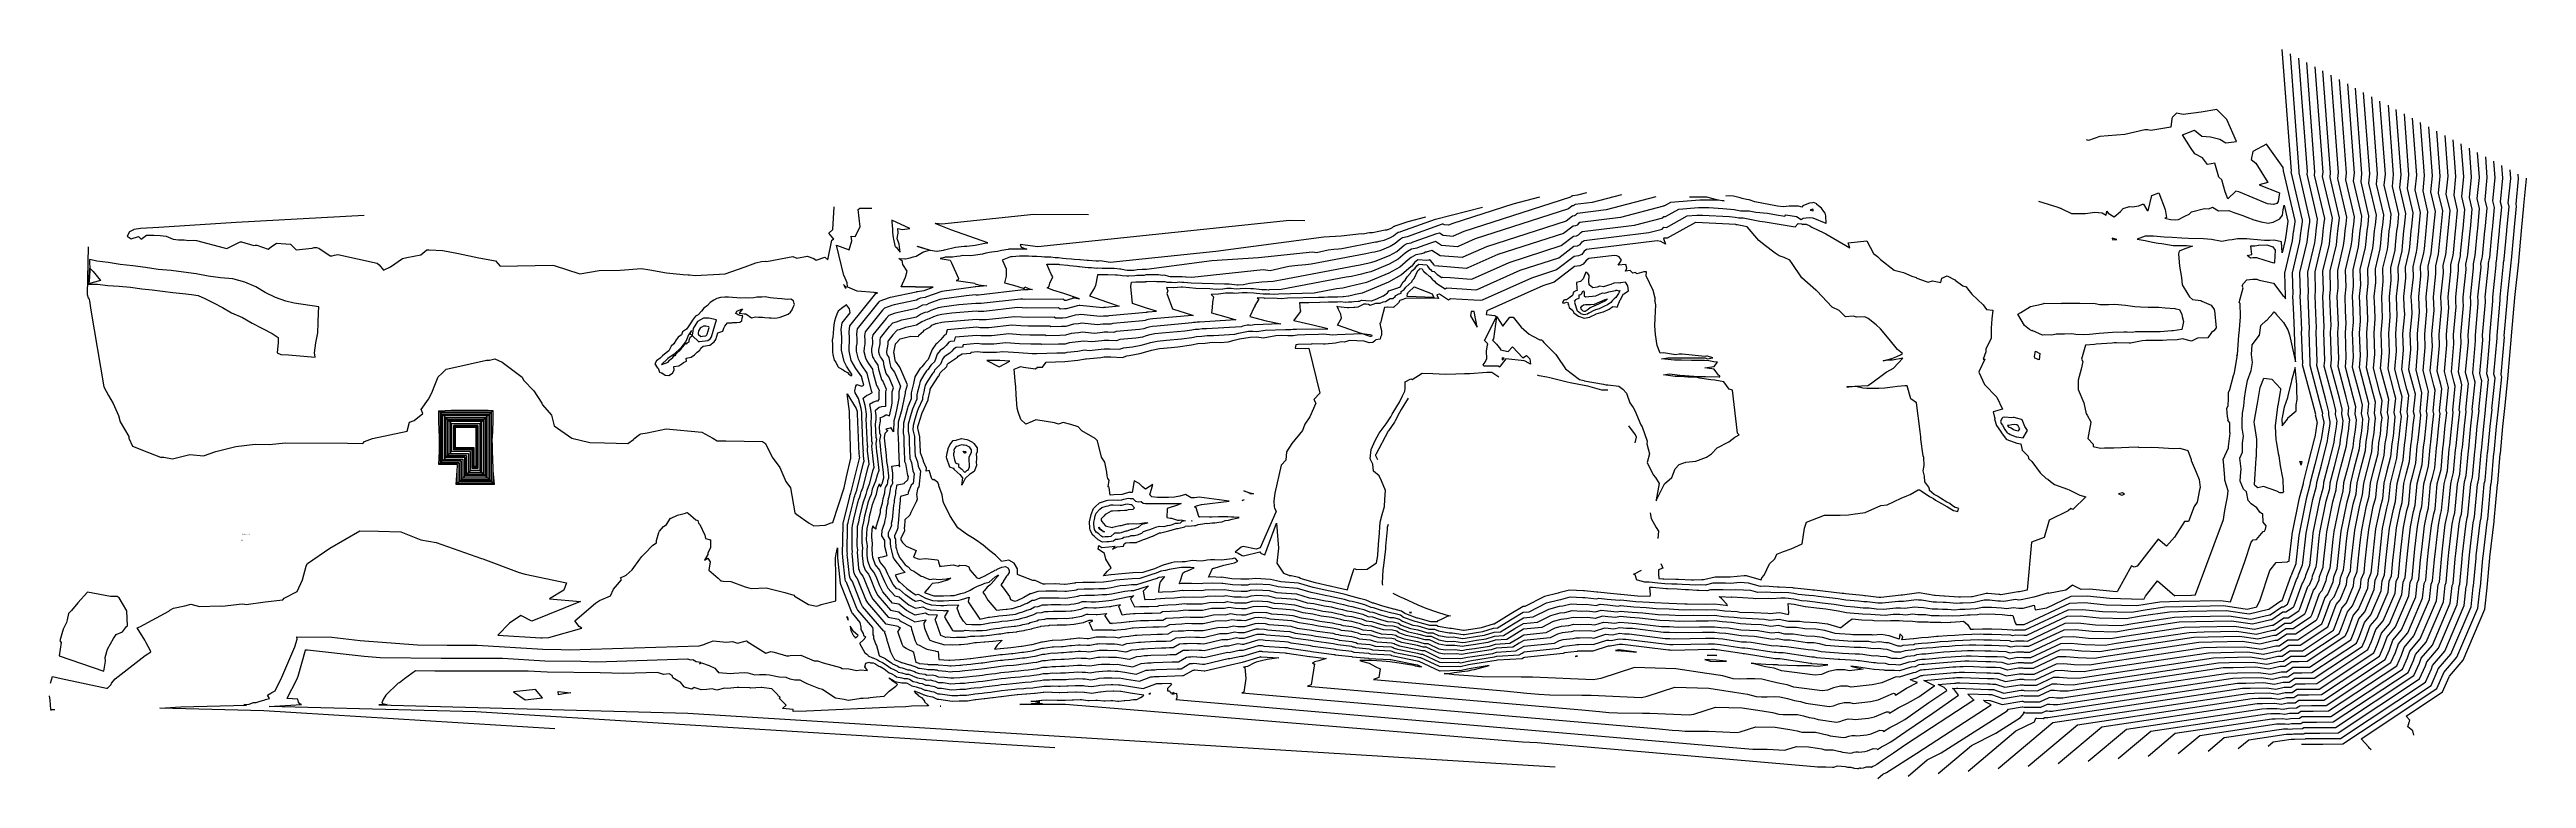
# Model space of a CAD drawing. Extents: x 7167 to 9806, y 3572 to 4349.
import ezdxf
from ezdxf.enums import TextEntityAlignment as Align

# ---------------------------------------------------------------- set-up
doc = ezdxf.new("R2010")
doc.units = 0
doc.header["$MEASUREMENT"] = 0
doc.layers.get('0').update_dxf_attribs({"linetype": 'CONTINUOUS'})
for name, color, linetype in [('CONNECTED_SITE', 7, 'CONTINUOUS'), ('CONTOURS', 3, 'CONTINUOUS'), ('DESCRIPTION', 7, 'CONTINUOUS'), ('ELEVATION', 7, 'CONTINUOUS'), ('POINT_NUMBER', 7, 'CONTINUOUS'), ('ROAD_FEATURES', 7, 'CONTINUOUS'), ('SCS_MEASURE_POINT', 60, 'CONTINUOUS')]:
    doc.layers.add(name, color=color, linetype=linetype)

# ---------------------------------------------------------------- blocks, each defined once
blk = doc.blocks.new('POINT')
for p, q in [((-0.069597, 0.069597), (0.069597, -0.069597)), ((-0.069597, -0.069597), (0.069597, 0.069597))]:
    blk.add_line(p, q)
at = {"layer": 'DESCRIPTION'}
blk.add_attdef('DESCRIPTION', text='', height=3.280833, dxfattribs=at).set_placement((0, 0), align=Align.MIDDLE_LEFT)
at = {"layer": 'ELEVATION'}
blk.add_attdef('ELEVATION', text='', height=3.280833, dxfattribs=at).set_placement((0, 6.561667), align=Align.MIDDLE_LEFT)
at = {"layer": 'POINT_NUMBER'}
blk.add_attdef('POINT_NUMBER', text='', height=3.280833, dxfattribs=at).set_placement((0, -6.561667), align=Align.MIDDLE_LEFT)

msp = doc.modelspace()

# ---------------------------------------------------------------- linework, layer by layer
at = {"layer": 'CONNECTED_SITE'}
for p, q in [((7595, 3950, 1995), (7581.358214, 3963.641786, 2001.820893)), ((7625, 3950, 1995), (7638.969189, 3963.969189, 2001.984594)), ((7595, 3920, 1995), (7581.342945, 3906.342945, 2001.828527)), ((7601.39124, 3906.39124, 2001.80438), (7601.39124, 3906.39124, 2001.80438)), ((7615, 3900, 1995), (7599.818761, 3884.818761, 2002.59062)), ((7625, 3900, 1995), (7640.180042, 3884.819958, 2002.590021))]:
    msp.add_line(p, q, dxfattribs=at)
at = {"layer": 'CONNECTED_SITE', "linetype": 'CONTINUOUS'}
for points, elevation in [([(7583, 3908), (7583, 3920), (7583, 3924.583702), (7583, 3925), (7583, 3929.587376), (7583, 3930), (7583, 3934.601198), (7583, 3935), (7583, 3935.398802), (7583, 3940), (7583, 3940.424699), (7583, 3945), (7583, 3945.486039), (7583, 3950), (7583, 3962), (7595, 3962), (7595.862031, 3962), (7601, 3962), (7601.872189, 3962), (7607, 3962), (7607.882306, 3962), (7613, 3962), (7618.113194, 3962), (7619, 3962), (7624.122151, 3962), (7625, 3962), (7637, 3962), (7637, 3950), (7637, 3945.065863), (7637, 3944.444444), (7637, 3939.426897), (7637, 3938.888889), (7637, 3933.785062), (7637, 3933.333333), (7637, 3928.216131), (7637, 3927.777778), (7637, 3927.339424), (7637, 3922.222222), (7637, 3921.710371), (7637, 3916.666667), (7637, 3916.0834), (7637, 3911.111111), (7637, 3910.458422), (7637, 3905.555556), (7637, 3904.835356), (7637, 3900), (7637, 3888), (7625, 3888), (7621.023664, 3888), (7620, 3888), (7616.021264, 3888), (7615, 3888), (7603, 3888), (7603, 3900), (7603, 3904.384319), (7603, 3905), (7603, 3906.226774), (7603, 3908), (7601.226774, 3908), (7600, 3908), (7599.408442, 3908), (7595, 3908), (7583, 3908)], 2001), ([(7583, 3908), (7595, 3908), (7599.408442, 3908), (7600, 3908), (7601.226774, 3908), (7603, 3908), (7603, 3906.226774), (7603, 3905), (7603, 3904.384319), (7603, 3900), (7603, 3888), (7615, 3888), (7616.021264, 3888), (7620, 3888), (7621.023664, 3888), (7625, 3888), (7637, 3888), (7637, 3900), (7637, 3903.946321), (7637, 3904.545455), (7637, 3908.536628), (7637, 3909.090909), (7637, 3913.127966), (7637, 3913.636364), (7637, 3917.720371), (7637, 3918.181818), (7637, 3922.313881), (7637, 3922.727273), (7637, 3926.908535), (7637, 3927.272727), (7637, 3931.468261), (7637, 3931.818182), (7637, 3932.168103), (7637, 3936.363636), (7637, 3936.772036), (7637, 3940.909091), (7637, 3941.374361), (7637, 3945.454545), (7637, 3945.975144), (7637, 3950), (7637, 3962), (7625, 3962), (7624.268459, 3962), (7620, 3962), (7619.262237, 3962), (7615, 3962), (7610.739459, 3962), (7610, 3962), (7605.732448, 3962), (7605, 3962), (7600.725415, 3962), (7600, 3962), (7595.718359, 3962), (7595, 3962), (7583, 3962), (7583, 3950), (7583, 3946.138287), (7583, 3945.714286), (7583, 3941.807767), (7583, 3941.428571), (7583, 3937.480189), (7583, 3937.142857), (7583, 3936.805526), (7583, 3932.857143), (7583, 3932.505266), (7583, 3928.571429), (7583, 3928.21685), (7583, 3924.285714), (7583, 3923.928438), (7583, 3920), (7583, 3908)], 2001), ([(7585, 3910), (7585, 3920), (7585, 3923.819752), (7585, 3925), (7585, 3928.822813), (7585, 3930), (7585, 3933.834332), (7585, 3935), (7585, 3936.165668), (7585, 3940), (7585, 3941.187249), (7585, 3945), (7585, 3946.238366), (7585, 3950), (7585, 3960), (7595, 3960), (7596.718359, 3960), (7601, 3960), (7602.726824, 3960), (7607, 3960), (7608.735255, 3960), (7613, 3960), (7617.260995, 3960), (7619, 3960), (7623.268459, 3960), (7625, 3960), (7635, 3960), (7635, 3950), (7635, 3945.888219), (7635, 3944.444444), (7635, 3940.263155), (7635, 3938.888889), (7635, 3934.6357), (7635, 3933.333333), (7635, 3929.068998), (7635, 3927.777778), (7635, 3926.486557), (7635, 3922.222222), (7635, 3920.869754), (7635, 3916.666667), (7635, 3915.254685), (7635, 3911.111111), (7635, 3909.641278), (7635, 3905.555556), (7635, 3904.029464), (7635, 3900), (7635, 3890), (7625, 3890), (7621.686387, 3890), (7620, 3890), (7616.684386, 3890), (7615, 3890), (7605, 3890), (7605, 3900), (7605, 3903.653599), (7605, 3905), (7605, 3906.022312), (7605, 3910), (7601.022312, 3910), (7600, 3910), (7598.673701, 3910), (7595, 3910), (7585, 3910)], 2000), ([(7585, 3910), (7595, 3910), (7598.673701, 3910), (7600, 3910), (7601.022312, 3910), (7605, 3910), (7605, 3906.022312), (7605, 3905), (7605, 3903.653599), (7605, 3900), (7605, 3890), (7615, 3890), (7616.684386, 3890), (7620, 3890), (7621.686387, 3890), (7625, 3890), (7635, 3890), (7635, 3900), (7635, 3903.288601), (7635, 3904.545455), (7635, 3907.871432), (7635, 3909.090909), (7635, 3912.455123), (7635, 3913.636364), (7635, 3917.039703), (7635, 3918.181818), (7635, 3921.625204), (7635, 3922.727273), (7635, 3926.211658), (7635, 3927.272727), (7635, 3930.769005), (7635, 3931.818182), (7635, 3932.867358), (7635, 3936.363636), (7635, 3937.461545), (7635, 3940.909091), (7635, 3942.054392), (7635, 3945.454545), (7635, 3946.645954), (7635, 3950), (7635, 3960), (7625, 3960), (7623.557049, 3960), (7620, 3960), (7618.551865, 3960), (7615, 3960), (7611.449549, 3960), (7610, 3960), (7606.443707, 3960), (7605, 3960), (7601.437846, 3960), (7600, 3960), (7596.431966, 3960), (7595, 3960), (7585, 3960), (7585, 3950), (7585, 3946.781906), (7585, 3945.714286), (7585, 3942.458853), (7585, 3941.428571), (7585, 3938.138252), (7585, 3937.142857), (7585, 3936.147462), (7585, 3932.857143), (7585, 3931.849627), (7585, 3928.571429), (7585, 3927.561661), (7585, 3924.285714), (7585, 3923.273698), (7585, 3920), (7585, 3910)], 2000), ([(7587, 3912), (7595, 3912), (7597.938961, 3912), (7600, 3912), (7600.817849, 3912), (7607, 3912), (7607, 3905.817849), (7607, 3905), (7607, 3902.922879), (7607, 3900), (7607, 3892), (7615, 3892), (7617.347509, 3892), (7620, 3892), (7622.349109, 3892), (7625, 3892), (7633, 3892), (7633, 3900), (7633, 3903.223571), (7633, 3905.555556), (7633, 3908.824133), (7633, 3911.111111), (7633, 3914.42597), (7633, 3916.666667), (7633, 3920.029136), (7633, 3922.222222), (7633, 3925.63369), (7633, 3927.777778), (7633, 3929.921865), (7633, 3933.333333), (7633, 3935.486338), (7633, 3938.888889), (7633, 3941.099413), (7633, 3944.444444), (7633, 3946.710576), (7633, 3950), (7633, 3958), (7625, 3958), (7622.414767, 3958), (7619, 3958), (7616.408796, 3958), (7613, 3958), (7609.588204, 3958), (7607, 3958), (7603.581459, 3958), (7601, 3958), (7597.574687, 3958), (7595, 3958), (7587, 3958), (7587, 3950), (7587, 3946.990693), (7587, 3945), (7587, 3941.9498), (7587, 3940), (7587, 3936.932535), (7587, 3935), (7587, 3933.067465), (7587, 3930), (7587, 3928.05825), (7587, 3925), (7587, 3923.055801), (7587, 3920), (7587, 3912)], 1999), ([(7587, 3912), (7595, 3912), (7597.938961, 3912), (7600, 3912), (7600.817849, 3912), (7607, 3912), (7607, 3905.817849), (7607, 3905), (7607, 3902.922879), (7607, 3900), (7607, 3892), (7615, 3892), (7617.347509, 3892), (7620, 3892), (7622.349109, 3892), (7625, 3892), (7633, 3892), (7633, 3900), (7633, 3902.630881), (7633, 3904.545455), (7633, 3907.206237), (7633, 3909.090909), (7633, 3911.78228), (7633, 3913.636364), (7633, 3916.359035), (7633, 3918.181818), (7633, 3920.936527), (7633, 3922.727273), (7633, 3925.514781), (7633, 3927.272727), (7633, 3930.06975), (7633, 3931.818182), (7633, 3933.566614), (7633, 3936.363636), (7633, 3938.151054), (7633, 3940.909091), (7633, 3942.734423), (7633, 3945.454545), (7633, 3947.316763), (7633, 3950), (7633, 3958), (7625, 3958), (7622.845639, 3958), (7620, 3958), (7617.841492, 3958), (7615, 3958), (7612.159639, 3958), (7610, 3958), (7607.154966, 3958), (7605, 3958), (7602.150277, 3958), (7600, 3958), (7597.145573, 3958), (7595, 3958), (7587, 3958), (7587, 3950), (7587, 3947.425525), (7587, 3945.714286), (7587, 3943.10994), (7587, 3941.428571), (7587, 3938.796316), (7587, 3937.142857), (7587, 3935.489398), (7587, 3932.857143), (7587, 3931.193987), (7587, 3928.571429), (7587, 3926.906472), (7587, 3924.285714), (7587, 3922.618959), (7587, 3920), (7587, 3912)], 1999), ([(7589, 3914), (7589, 3920), (7589, 3922.291851), (7589, 3925), (7589, 3927.293688), (7589, 3930), (7589, 3932.300599), (7589, 3935), (7589, 3937.699401), (7589, 3940), (7589, 3942.71235), (7589, 3945), (7589, 3947.74302), (7589, 3950), (7589, 3956), (7595, 3956), (7598.431015, 3956), (7601, 3956), (7604.436094, 3956), (7607, 3956), (7610.441153, 3956), (7613, 3956), (7615.556597, 3956), (7619, 3956), (7621.561076, 3956), (7625, 3956), (7631, 3956), (7631, 3950), (7631, 3947.532932), (7631, 3944.444444), (7631, 3941.935671), (7631, 3938.888889), (7631, 3936.336976), (7631, 3933.333333), (7631, 3930.774732), (7631, 3927.777778), (7631, 3924.780823), (7631, 3922.222222), (7631, 3919.188519), (7631, 3916.666667), (7631, 3913.597255), (7631, 3911.111111), (7631, 3908.006989), (7631, 3905.555556), (7631, 3902.417678), (7631, 3900), (7631, 3894), (7625, 3894), (7623.011832, 3894), (7620, 3894), (7618.010632, 3894), (7615, 3894), (7609, 3894), (7609, 3900), (7609, 3902.19216), (7609, 3905), (7609, 3905.613387), (7609, 3914), (7600.613387, 3914), (7600, 3914), (7597.204221, 3914), (7595, 3914), (7589, 3914)], 1998), ([(7589, 3914), (7595, 3914), (7597.204221, 3914), (7600, 3914), (7600.613387, 3914), (7609, 3914), (7609, 3905.613387), (7609, 3905), (7609, 3902.19216), (7609, 3900), (7609, 3894), (7615, 3894), (7618.010632, 3894), (7620, 3894), (7623.011832, 3894), (7625, 3894), (7631, 3894), (7631, 3900), (7631, 3901.97316), (7631, 3904.545455), (7631, 3906.541041), (7631, 3909.090909), (7631, 3911.109437), (7631, 3913.636364), (7631, 3915.678367), (7631, 3918.181818), (7631, 3920.247849), (7631, 3922.727273), (7631, 3924.817904), (7631, 3927.272727), (7631, 3929.370494), (7631, 3931.818182), (7631, 3934.265869), (7631, 3936.363636), (7631, 3938.840563), (7631, 3940.909091), (7631, 3943.414453), (7631, 3945.454545), (7631, 3947.987572), (7631, 3950), (7631, 3956), (7625, 3956), (7622.13423, 3956), (7620, 3956), (7617.131119, 3956), (7615, 3956), (7612.869729, 3956), (7610, 3956), (7607.866224, 3956), (7605, 3956), (7602.862708, 3956), (7600, 3956), (7597.85918, 3956), (7595, 3956), (7589, 3956), (7589, 3950), (7589, 3948.069143), (7589, 3945.714286), (7589, 3943.761026), (7589, 3941.428571), (7589, 3939.45438), (7589, 3937.142857), (7589, 3934.831334), (7589, 3932.857143), (7589, 3930.538347), (7589, 3928.571429), (7589, 3926.251282), (7589, 3924.285714), (7589, 3921.964219), (7589, 3920), (7589, 3914)], 1998), ([(7591, 3916), (7591, 3920), (7591, 3921.527901), (7591, 3925), (7591, 3926.529125), (7591, 3930), (7591, 3931.533733), (7591, 3935), (7591, 3938.466267), (7591, 3940), (7591, 3943.4749), (7591, 3945), (7591, 3948.495346), (7591, 3950), (7591, 3954), (7595, 3954), (7599.287344, 3954), (7601, 3954), (7605.29073, 3954), (7607, 3954), (7611.294102, 3954), (7613, 3954), (7614.704398, 3954), (7619, 3954), (7620.707384, 3954), (7625, 3954), (7629, 3954), (7629, 3950), (7629, 3948.355288), (7629, 3944.444444), (7629, 3942.771929), (7629, 3938.888889), (7629, 3937.187613), (7629, 3933.333333), (7629, 3931.627599), (7629, 3927.777778), (7629, 3923.927956), (7629, 3922.222222), (7629, 3918.347901), (7629, 3916.666667), (7629, 3912.768541), (7629, 3911.111111), (7629, 3907.189844), (7629, 3905.555556), (7629, 3901.611785), (7629, 3900), (7629, 3896), (7625, 3896), (7623.674555, 3896), (7620, 3896), (7618.673755, 3896), (7615, 3896), (7611, 3896), (7611, 3900), (7611, 3901.46144), (7611, 3905), (7611, 3905.408925), (7611, 3916), (7600.408925, 3916), (7600, 3916), (7596.469481, 3916), (7595, 3916), (7591, 3916)], 1997), ([(7591, 3916), (7595, 3916), (7596.469481, 3916), (7600, 3916), (7600.408925, 3916), (7611, 3916), (7611, 3905.408925), (7611, 3905), (7611, 3901.46144), (7611, 3900), (7611, 3896), (7615, 3896), (7618.673755, 3896), (7620, 3896), (7623.674555, 3896), (7625, 3896), (7629, 3896), (7629, 3900), (7629, 3901.31544), (7629, 3904.545455), (7629, 3905.875846), (7629, 3909.090909), (7629, 3910.436595), (7629, 3913.636364), (7629, 3914.997699), (7629, 3918.181818), (7629, 3919.559172), (7629, 3922.727273), (7629, 3924.121027), (7629, 3927.272727), (7629, 3928.671239), (7629, 3931.818182), (7629, 3934.965125), (7629, 3936.363636), (7629, 3939.530073), (7629, 3940.909091), (7629, 3944.094484), (7629, 3945.454545), (7629, 3948.658381), (7629, 3950), (7629, 3954), (7625, 3954), (7621.42282, 3954), (7620, 3954), (7616.420746, 3954), (7615, 3954), (7613.57982, 3954), (7610, 3954), (7608.577483, 3954), (7605, 3954), (7603.575138, 3954), (7600, 3954), (7598.572786, 3954), (7595, 3954), (7591, 3954), (7591, 3950), (7591, 3948.712762), (7591, 3945.714286), (7591, 3944.412113), (7591, 3941.428571), (7591, 3940.112444), (7591, 3937.142857), (7591, 3934.17327), (7591, 3932.857143), (7591, 3929.882708), (7591, 3928.571429), (7591, 3925.596093), (7591, 3924.285714), (7591, 3921.309479), (7591, 3920), (7591, 3916)], 1997), ([(7593, 3918), (7595, 3918), (7595.73474, 3918), (7600, 3918), (7600.204462, 3918), (7613, 3918), (7613, 3905.204462), (7613, 3905), (7613, 3900.73072), (7613, 3900), (7613, 3898), (7615, 3898), (7619.336877, 3898), (7620, 3898), (7624.337277, 3898), (7625, 3898), (7627, 3898), (7627, 3900), (7627, 3900.805893), (7627, 3905.555556), (7627, 3906.3727), (7627, 3911.111111), (7627, 3911.939826), (7627, 3916.666667), (7627, 3917.507284), (7627, 3922.222222), (7627, 3923.075089), (7627, 3927.777778), (7627, 3932.480466), (7627, 3933.333333), (7627, 3938.038251), (7627, 3938.888889), (7627, 3943.608187), (7627, 3944.444444), (7627, 3949.177644), (7627, 3950), (7627, 3952), (7625, 3952), (7619.853692, 3952), (7619, 3952), (7613.852199, 3952), (7613, 3952), (7612.147051, 3952), (7607, 3952), (7606.145365, 3952), (7601, 3952), (7600.143672, 3952), (7595, 3952), (7593, 3952), (7593, 3950), (7593, 3949.247673), (7593, 3945), (7593, 3944.23745), (7593, 3940), (7593, 3939.233134), (7593, 3935), (7593, 3930.766866), (7593, 3930), (7593, 3925.764563), (7593, 3925), (7593, 3920.76395), (7593, 3920), (7593, 3918)], 1996), ([(7593, 3918), (7595, 3918), (7595.73474, 3918), (7600, 3918), (7600.204462, 3918), (7613, 3918), (7613, 3905.204462), (7613, 3905), (7613, 3900.73072), (7613, 3900), (7613, 3898), (7615, 3898), (7619.336877, 3898), (7620, 3898), (7624.337277, 3898), (7625, 3898), (7627, 3898), (7627, 3900), (7627, 3900.65772), (7627, 3904.545455), (7627, 3905.21065), (7627, 3909.090909), (7627, 3909.763752), (7627, 3913.636364), (7627, 3914.317031), (7627, 3918.181818), (7627, 3918.870495), (7627, 3922.727273), (7627, 3923.42415), (7627, 3927.272727), (7627, 3927.971983), (7627, 3931.818182), (7627, 3935.664381), (7627, 3936.363636), (7627, 3940.219582), (7627, 3940.909091), (7627, 3944.774515), (7627, 3945.454545), (7627, 3949.329191), (7627, 3950), (7627, 3952), (7625, 3952), (7620.71141, 3952), (7620, 3952), (7615.710373, 3952), (7615, 3952), (7614.28991, 3952), (7610, 3952), (7609.288741, 3952), (7605, 3952), (7604.287569, 3952), (7600, 3952), (7599.286393, 3952), (7595, 3952), (7593, 3952), (7593, 3950), (7593, 3949.356381), (7593, 3945.714286), (7593, 3945.063199), (7593, 3941.428571), (7593, 3940.770508), (7593, 3937.142857), (7593, 3933.515207), (7593, 3932.857143), (7593, 3929.227068), (7593, 3928.571429), (7593, 3924.940904), (7593, 3924.285714), (7593, 3920.65474), (7593, 3920), (7593, 3918)], 1996), ([(7595, 3920), (7595, 3925), (7595, 3930), (7595, 3935), (7595, 3940), (7595, 3945), (7595, 3950), (7601, 3950), (7607, 3950), (7613, 3950), (7619, 3950), (7625, 3950), (7625, 3944.444444), (7625, 3938.888889), (7625, 3933.333333), (7625, 3927.777778), (7625, 3922.222222), (7625, 3916.666667), (7625, 3911.111111), (7625, 3905.555556), (7625, 3900), (7620, 3900), (7615, 3900), (7615, 3905), (7615, 3920), (7600, 3920), (7595, 3920)], 1995), ([(7595, 3920), (7595, 3924.285714), (7595, 3928.571429), (7595, 3932.857143), (7595, 3937.142857), (7595, 3941.428571), (7595, 3945.714286), (7595, 3950), (7600, 3950), (7605, 3950), (7610, 3950), (7615, 3950), (7620, 3950), (7625, 3950), (7625, 3945.454545), (7625, 3940.909091), (7625, 3936.363636), (7625, 3931.818182), (7625, 3927.272727), (7625, 3922.727273), (7625, 3918.181818), (7625, 3913.636364), (7625, 3909.090909), (7625, 3904.545455), (7625, 3900), (7620, 3900), (7615, 3900), (7615, 3905), (7615, 3920), (7600, 3920), (7595, 3920)], 1995), ([(7597, 3922), (7597, 3924.285714), (7597, 3928.571429), (7597, 3932.857143), (7597, 3937.142857), (7597, 3941.428571), (7597, 3945.714286), (7597, 3948), (7600, 3948), (7605, 3948), (7610, 3948), (7615, 3948), (7620, 3948), (7623, 3948), (7623, 3945.454545), (7623, 3940.909091), (7623, 3936.363636), (7623, 3931.818182), (7623, 3927.272727), (7623, 3922.727273), (7623, 3918.181818), (7623, 3913.636364), (7623, 3909.090909), (7623, 3904.545455), (7623, 3902), (7620, 3902), (7617, 3902), (7617, 3905), (7617, 3922), (7600, 3922), (7597, 3922)], 1995), ([(7597.25, 3922.25), (7599.875, 3922.25), (7600, 3922.25), (7614.875, 3922.25), (7617.25, 3922.25), (7617.25, 3919.875), (7617.25, 3905), (7617.25, 3904.875), (7617.25, 3902.25), (7619.875, 3902.25), (7620, 3902.25), (7620.125, 3902.25), (7622.75, 3902.25), (7622.75, 3904.477273), (7622.75, 3904.545455), (7622.75, 3908.522727), (7622.75, 3909.090909), (7622.75, 3913.068182), (7622.75, 3913.636364), (7622.75, 3917.613636), (7622.75, 3918.181818), (7622.75, 3922.159091), (7622.75, 3922.727273), (7622.75, 3926.704545), (7622.75, 3927.272727), (7622.75, 3931.25), (7622.75, 3931.818182), (7622.75, 3935.795455), (7622.75, 3936.363636), (7622.75, 3940.340909), (7622.75, 3940.909091), (7622.75, 3944.886364), (7622.75, 3945.454545), (7622.75, 3945.522727), (7622.75, 3947.75), (7620.125, 3947.75), (7620, 3947.75), (7619.375, 3947.75), (7615, 3947.75), (7614.375, 3947.75), (7610, 3947.75), (7609.375, 3947.75), (7605, 3947.75), (7604.375, 3947.75), (7600, 3947.75), (7599.875, 3947.75), (7597.25, 3947.75), (7597.25, 3945.75), (7597.25, 3945.714286), (7597.25, 3941.964286), (7597.25, 3941.428571), (7597.25, 3937.678571), (7597.25, 3937.142857), (7597.25, 3933.392857), (7597.25, 3932.857143), (7597.25, 3929.107143), (7597.25, 3928.571429), (7597.25, 3924.821429), (7597.25, 3924.285714), (7597.25, 3924.25), (7597.25, 3922.25)], 1996), ([(7597.5, 3922.5), (7597.5, 3924.214286), (7597.5, 3924.285714), (7597.5, 3925.357143), (7597.5, 3928.571429), (7597.5, 3929.642857), (7597.5, 3932.857143), (7597.5, 3933.928571), (7597.5, 3937.142857), (7597.5, 3938.214286), (7597.5, 3941.428571), (7597.5, 3942.5), (7597.5, 3945.714286), (7597.5, 3945.785714), (7597.5, 3947.5), (7599.75, 3947.5), (7600, 3947.5), (7603.75, 3947.5), (7605, 3947.5), (7608.75, 3947.5), (7610, 3947.5), (7613.75, 3947.5), (7615, 3947.5), (7618.75, 3947.5), (7620, 3947.5), (7620.25, 3947.5), (7622.5, 3947.5), (7622.5, 3945.590909), (7622.5, 3945.454545), (7622.5, 3944.318182), (7622.5, 3940.909091), (7622.5, 3939.772727), (7622.5, 3936.363636), (7622.5, 3935.227273), (7622.5, 3931.818182), (7622.5, 3930.681818), (7622.5, 3927.272727), (7622.5, 3926.136364), (7622.5, 3922.727273), (7622.5, 3921.590909), (7622.5, 3918.181818), (7622.5, 3917.045455), (7622.5, 3913.636364), (7622.5, 3912.5), (7622.5, 3909.090909), (7622.5, 3907.954545), (7622.5, 3904.545455), (7622.5, 3904.409091), (7622.5, 3902.5), (7620.25, 3902.5), (7620, 3902.5), (7619.75, 3902.5), (7617.5, 3902.5), (7617.5, 3904.75), (7617.5, 3905), (7617.5, 3917.75), (7617.5, 3922.5), (7612.75, 3922.5), (7600, 3922.5), (7599.75, 3922.5), (7597.5, 3922.5)], 1997), ([(7597.75, 3922.75), (7597.75, 3924.178571), (7597.75, 3924.285714), (7597.75, 3925.892857), (7597.75, 3928.571429), (7597.75, 3930.178571), (7597.75, 3932.857143), (7597.75, 3934.464286), (7597.75, 3937.142857), (7597.75, 3938.75), (7597.75, 3941.428571), (7597.75, 3943.035714), (7597.75, 3945.714286), (7597.75, 3945.821429), (7597.75, 3947.25), (7599.625, 3947.25), (7600, 3947.25), (7603.125, 3947.25), (7605, 3947.25), (7608.125, 3947.25), (7610, 3947.25), (7613.125, 3947.25), (7615, 3947.25), (7618.125, 3947.25), (7620, 3947.25), (7620.375, 3947.25), (7622.25, 3947.25), (7622.25, 3945.659091), (7622.25, 3945.454545), (7622.25, 3943.75), (7622.25, 3940.909091), (7622.25, 3939.204545), (7622.25, 3936.363636), (7622.25, 3934.659091), (7622.25, 3931.818182), (7622.25, 3930.113636), (7622.25, 3927.272727), (7622.25, 3925.568182), (7622.25, 3922.727273), (7622.25, 3921.022727), (7622.25, 3918.181818), (7622.25, 3916.477273), (7622.25, 3913.636364), (7622.25, 3911.931818), (7622.25, 3909.090909), (7622.25, 3907.386364), (7622.25, 3904.545455), (7622.25, 3904.340909), (7622.25, 3902.75), (7620.375, 3902.75), (7620, 3902.75), (7619.625, 3902.75), (7617.75, 3902.75), (7617.75, 3904.625), (7617.75, 3905), (7617.75, 3915.625), (7617.75, 3922.75), (7610.625, 3922.75), (7600, 3922.75), (7599.625, 3922.75), (7597.75, 3922.75)], 1998), ([(7598, 3923), (7599.5, 3923), (7600, 3923), (7608.5, 3923), (7618, 3923), (7618, 3913.5), (7618, 3905), (7618, 3904.5), (7618, 3903), (7619.5, 3903), (7620, 3903), (7620.5, 3903), (7622, 3903), (7622, 3904.272727), (7622, 3904.545455), (7622, 3906.818182), (7622, 3909.090909), (7622, 3911.363636), (7622, 3913.636364), (7622, 3915.909091), (7622, 3918.181818), (7622, 3920.454545), (7622, 3922.727273), (7622, 3925), (7622, 3927.272727), (7622, 3929.545455), (7622, 3931.818182), (7622, 3934.090909), (7622, 3936.363636), (7622, 3938.636364), (7622, 3940.909091), (7622, 3943.181818), (7622, 3945.454545), (7622, 3945.727273), (7622, 3947), (7620.5, 3947), (7620, 3947), (7617.5, 3947), (7615, 3947), (7612.5, 3947), (7610, 3947), (7607.5, 3947), (7605, 3947), (7602.5, 3947), (7600, 3947), (7599.5, 3947), (7598, 3947), (7598, 3945.857143), (7598, 3945.714286), (7598, 3943.571429), (7598, 3941.428571), (7598, 3939.285714), (7598, 3937.142857), (7598, 3935), (7598, 3932.857143), (7598, 3930.714286), (7598, 3928.571429), (7598, 3926.428571), (7598, 3924.285714), (7598, 3924.142857), (7598, 3923)], 1999), ([(7598.25, 3923.25), (7598.25, 3924.107143), (7598.25, 3924.285714), (7598.25, 3926.964286), (7598.25, 3928.571429), (7598.25, 3931.25), (7598.25, 3932.857143), (7598.25, 3935.535714), (7598.25, 3937.142857), (7598.25, 3939.821429), (7598.25, 3941.428571), (7598.25, 3944.107143), (7598.25, 3945.714286), (7598.25, 3945.892857), (7598.25, 3946.75), (7599.375, 3946.75), (7600, 3946.75), (7601.875, 3946.75), (7605, 3946.75), (7606.875, 3946.75), (7610, 3946.75), (7611.875, 3946.75), (7615, 3946.75), (7616.875, 3946.75), (7620, 3946.75), (7620.625, 3946.75), (7621.75, 3946.75), (7621.75, 3945.795455), (7621.75, 3945.454545), (7621.75, 3942.613636), (7621.75, 3940.909091), (7621.75, 3938.068182), (7621.75, 3936.363636), (7621.75, 3933.522727), (7621.75, 3931.818182), (7621.75, 3928.977273), (7621.75, 3927.272727), (7621.75, 3924.431818), (7621.75, 3922.727273), (7621.75, 3919.886364), (7621.75, 3918.181818), (7621.75, 3915.340909), (7621.75, 3913.636364), (7621.75, 3910.795455), (7621.75, 3909.090909), (7621.75, 3906.25), (7621.75, 3904.545455), (7621.75, 3904.204545), (7621.75, 3903.25), (7620.625, 3903.25), (7620, 3903.25), (7619.375, 3903.25), (7618.25, 3903.25), (7618.25, 3904.375), (7618.25, 3905), (7618.25, 3911.375), (7618.25, 3923.25), (7606.375, 3923.25), (7600, 3923.25), (7599.375, 3923.25), (7598.25, 3923.25)], 2000), ([(7598.5, 3923.5), (7598.5, 3924.071429), (7598.5, 3924.285714), (7598.5, 3927.5), (7598.5, 3928.571429), (7598.5, 3931.785714), (7598.5, 3932.857143), (7598.5, 3936.071429), (7598.5, 3937.142857), (7598.5, 3940.357143), (7598.5, 3941.428571), (7598.5, 3944.642857), (7598.5, 3945.714286), (7598.5, 3945.928571), (7598.5, 3946.5), (7599.25, 3946.5), (7600, 3946.5), (7601.25, 3946.5), (7605, 3946.5), (7606.25, 3946.5), (7610, 3946.5), (7611.25, 3946.5), (7615, 3946.5), (7616.25, 3946.5), (7620, 3946.5), (7620.75, 3946.5), (7621.5, 3946.5), (7621.5, 3945.863636), (7621.5, 3945.454545), (7621.5, 3942.045455), (7621.5, 3940.909091), (7621.5, 3937.5), (7621.5, 3936.363636), (7621.5, 3932.954545), (7621.5, 3931.818182), (7621.5, 3928.409091), (7621.5, 3927.272727), (7621.5, 3923.863636), (7621.5, 3922.727273), (7621.5, 3919.318182), (7621.5, 3918.181818), (7621.5, 3914.772727), (7621.5, 3913.636364), (7621.5, 3910.227273), (7621.5, 3909.090909), (7621.5, 3905.681818), (7621.5, 3904.545455), (7621.5, 3904.136364), (7621.5, 3903.5), (7620.75, 3903.5), (7620, 3903.5), (7619.25, 3903.5), (7618.5, 3903.5), (7618.5, 3904.25), (7618.5, 3905), (7618.5, 3909.25), (7618.5, 3923.5), (7604.25, 3923.5), (7600, 3923.5), (7599.25, 3923.5), (7598.5, 3923.5)], 2001), ([(7598.75, 3923.75), (7599.125, 3923.75), (7600, 3923.75), (7602.125, 3923.75), (7618.75, 3923.75), (7618.75, 3907.125), (7618.75, 3905), (7618.75, 3904.125), (7618.75, 3903.75), (7619.125, 3903.75), (7620, 3903.75), (7620.875, 3903.75), (7621.25, 3903.75), (7621.25, 3904.068182), (7621.25, 3904.545455), (7621.25, 3905.113636), (7621.25, 3909.090909), (7621.25, 3909.659091), (7621.25, 3913.636364), (7621.25, 3914.204545), (7621.25, 3918.181818), (7621.25, 3918.75), (7621.25, 3922.727273), (7621.25, 3923.295455), (7621.25, 3927.272727), (7621.25, 3927.840909), (7621.25, 3931.818182), (7621.25, 3932.386364), (7621.25, 3936.363636), (7621.25, 3936.931818), (7621.25, 3940.909091), (7621.25, 3941.477273), (7621.25, 3945.454545), (7621.25, 3945.931818), (7621.25, 3946.25), (7620.875, 3946.25), (7620, 3946.25), (7615.625, 3946.25), (7615, 3946.25), (7610.625, 3946.25), (7610, 3946.25), (7605.625, 3946.25), (7605, 3946.25), (7600.625, 3946.25), (7600, 3946.25), (7599.125, 3946.25), (7598.75, 3946.25), (7598.75, 3945.964286), (7598.75, 3945.714286), (7598.75, 3945.178571), (7598.75, 3941.428571), (7598.75, 3940.892857), (7598.75, 3937.142857), (7598.75, 3936.607143), (7598.75, 3932.857143), (7598.75, 3932.321429), (7598.75, 3928.571429), (7598.75, 3928.035714), (7598.75, 3924.285714), (7598.75, 3924.035714), (7598.75, 3923.75)], 2002), ([(7599, 3924.285714), (7599, 3928.571429), (7599, 3932.857143), (7599, 3937.142857), (7599, 3941.428571), (7599, 3945.714286), (7599, 3946), (7600, 3946), (7605, 3946), (7610, 3946), (7615, 3946), (7620, 3946), (7621, 3946), (7621, 3945.454545), (7621, 3940.909091), (7621, 3936.363636), (7621, 3931.818182), (7621, 3927.272727), (7621, 3922.727273), (7621, 3918.181818), (7621, 3913.636364), (7621, 3909.090909), (7621, 3904.545455), (7621, 3904), (7620, 3904), (7619, 3904), (7619, 3905), (7619, 3924), (7600, 3924), (7599, 3924), (7599, 3924.285714)], 2003)]:
    msp.add_lwpolyline(points, close=True, dxfattribs=dict(at, elevation=elevation))
at = {"layer": 'CONNECTED_SITE', "linetype": 'CONTINUOUS', "elevation": 2002}
for points in [[(7634.044949, 3964), (7625, 3964), (7624.975843, 3964), (7619, 3964), (7618.965393, 3964), (7613, 3964), (7607.029357, 3964), (7607, 3964), (7601.017553, 3964), (7601, 3964), (7595.005703, 3964), (7595, 3964), (7594.510968, 3964)], [(7634.044949, 3964), (7625, 3964), (7624.979869, 3964), (7620, 3964), (7619.97261, 3964), (7615, 3964), (7610.029368, 3964), (7610, 3964), (7605.02119, 3964), (7605, 3964), (7600.012985, 3964), (7600, 3964), (7595.004752, 3964), (7595, 3964), (7594.510968, 3964)], [(7639, 3900.210517), (7639, 3900), (7639, 3886), (7625, 3886), (7620.360941, 3886), (7620, 3886), (7615.358141, 3886), (7615, 3886), (7601, 3886), (7601, 3899.498189)], [(7639, 3900.204115), (7639, 3900), (7639, 3886), (7625, 3886), (7620.360941, 3886), (7620, 3886), (7615.358141, 3886), (7615, 3886), (7601, 3886), (7601, 3899.498189)]]:
    msp.add_lwpolyline(points, dxfattribs=at)
at = {"layer": 'CONNECTED_SITE'}
for points, elevation in [([(7595, 3950), (7625, 3950), (7625, 3900), (7615, 3900), (7615, 3920), (7595, 3920), (7595, 3950)], 1995), ([(7597, 3922), (7597, 3924.285714), (7597, 3928.571429), (7597, 3932.857143), (7597, 3937.142857), (7597, 3941.428571), (7597, 3945.714286), (7597, 3948), (7600, 3948), (7605, 3948), (7610, 3948), (7615, 3948), (7620, 3948), (7623, 3948), (7623, 3945.454545), (7623, 3940.909091), (7623, 3936.363636), (7623, 3931.818182), (7623, 3927.272727), (7623, 3922.727273), (7623, 3918.181818), (7623, 3913.636364), (7623, 3909.090909), (7623, 3904.545455), (7623, 3902), (7620, 3902), (7617, 3902), (7617, 3905), (7617, 3922), (7600, 3922), (7597, 3922)], 1995), ([(7599, 3924), (7599, 3924.285714), (7599, 3928.571429), (7599, 3932.857143), (7599, 3937.142857), (7599, 3941.428571), (7599, 3945.714286), (7599, 3946), (7600, 3946), (7605, 3946), (7610, 3946), (7615, 3946), (7620, 3946), (7621, 3946), (7621, 3945.454545), (7621, 3940.909091), (7621, 3936.363636), (7621, 3931.818182), (7621, 3927.272727), (7621, 3922.727273), (7621, 3918.181818), (7621, 3913.636364), (7621, 3909.090909), (7621, 3904.545455), (7621, 3904), (7620, 3904), (7619, 3904), (7619, 3905), (7619, 3924), (7600, 3924), (7599, 3924)], 2003)]:
    msp.add_lwpolyline(points, close=True, dxfattribs=dict(at, elevation=elevation))
msp.add_polyline3d([(7595, 3964.013319, 2002.006659), (7600, 3964.036452, 2002.018226), (7605, 3964.059584, 2002.029792), (7610, 3964.082717, 2002.041359), (7615, 3964.097632, 2002.048816), (7620, 3964.077113, 2002.038557), (7625, 3964.056594, 2002.028297), (7638.969189, 3963.969189, 2001.984594), (7638.735923, 3950, 2001.867961), (7638.552151, 3945.454545, 2001.776076), (7638.36838, 3940.909091, 2001.68419), (7638.184609, 3936.363636, 2001.592305), (7638.000838, 3931.818182, 2001.500419), (7638.045212, 3927.272727, 2001.522606), (7638.200539, 3922.727273, 2001.60027), (7638.355867, 3918.181818, 2001.677933), (7638.511194, 3913.636364, 2001.755597), (7638.666522, 3909.090909, 2001.833261), (7638.82185, 3904.545455, 2001.910925), (7639.008376, 3900, 2002.004188), (7640.180042, 3884.819958, 2002.590021), (7625, 3884.901628, 2002.549186), (7620, 3884.910732, 2002.544634), (7615, 3884.919836, 2002.540082), (7599.818761, 3884.818761, 2002.59062), (7601.04038, 3900, 2001.97981), (7601.314865, 3905, 2001.842568), (7601.39124, 3906.39124, 2001.80438), (7600, 3906.389748, 2001.805126), (7595, 3906.384388, 2001.807806), (7581.342945, 3906.342945, 2001.828527), (7581.899662, 3920, 2001.550169), (7581.908647, 3924.285714, 2001.545677), (7581.917631, 3928.571429, 2001.541184), (7581.926616, 3932.857143, 2001.536692), (7581.974776, 3937.142857, 2001.512612), (7581.835192, 3941.428571, 2001.582404), (7581.682446, 3945.714286, 2001.658777), (7581.5297, 3950, 2001.73515), (7581.358214, 3963.641786, 2001.820893), (7595, 3964.013319, 2002.006659)], close=True, dxfattribs=at)
at = {"layer": 'CONTOURS', "linetype": 'CONTINUOUS'}
for points, elevation in [([(9580.118027, 4330.367447), (9588.531116, 4218.00838), (9588.077521, 4213.456706), (9598.480095, 4168.859265), (9597.983297, 4163.551114), (9596.791925, 4155.392634), (9596.211524, 4149.109194), (9595.256913, 4141.211241), (9588.406077, 4112.203832), (9588.95109, 4092.0501), (9588.297885, 4085.862182), (9589.024501, 4068.19976), (9589.697928, 4053.124949), (9589.189306, 4047.401271), (9590.26463, 4017.00762), (9589.781599, 4011.570593), (9599.144255, 3975.998935), (9602.275246, 3963.950111), (9601.820471, 3959.517844), (9603.471169, 3952.398245), (9603.193471, 3950.005484), (9602.859379, 3946.429863), (9600.779645, 3933.717492), (9600.4381, 3929.691515), (9593.998939, 3904.7451), (9589.426141, 3886.893693), (9588.978541, 3881.945341), (9585.151748, 3868.046282), (9578.14219, 3833.376289), (9577.625879, 3828.88281), (9574.70839, 3801.710159), (9574.416849, 3798.492499), (9570.065111, 3788.052667), (9569.856968, 3786.060419), (9567.838753, 3781.336563), (9566.577196, 3779.850606), (9557.641392, 3755.105358), (9557.09632, 3753.872487), (9549.279855, 3748.691433), (9547.525258, 3748.673273), (9546.104051, 3748.672479), (9534.245903, 3740.580981), (9533.100924, 3740.564931), (9513.811216, 3735.950858), (9491.423948, 3739.376087), (9453.238376, 3738.617451), (9435.725511, 3738.136471), (9381.736091, 3730.021877), (9367.993875, 3727.675307), (9342.722511, 3728.335366), (9325.129343, 3730.151515), (9312.67013, 3729.811359), (9275.136885, 3712.195184), (9270.279576, 3712.228744), (9269.853686, 3712.366975), (9262.17816, 3712.450543), (9256.251952, 3711.45347), (9252.636056, 3712.695143), (9243.797816, 3713.048062), (9235.549204, 3713.360029), (9228.136087, 3713.404), (9218.839675, 3713.771455), (9211.673812, 3713.603379), (9204.491866, 3713.181976), (9196.741991, 3712.821027), (9190.485494, 3712.343536), (9182.772745, 3711.886089), (9173.17643, 3710.976834), (9166.53769, 3710.304125), (9161.277525, 3710.128475), (9154.990108, 3709.343247), (9153.331309, 3708.504078), (9143.602474, 3707.653933), (9138.60164, 3706.069762), (9136.543471, 3706.251333), (9132.500791, 3706.288759), (9124.336908, 3709.052926), (9120.043927, 3709.310602), (9115.109427, 3710.10672), (9109.513317, 3709.671881), (9101.576103, 3710.974141), (9096.56909, 3711.026875), (9089.433323, 3711.131818), (9079.745926, 3711.789543), (9072.957398, 3712.323677), (9059.162933, 3713.242997), (9052.222341, 3715.12865), (9046.355908, 3716.002306), (9039.264901, 3716.281625), (9020.747144, 3719.068181), (9014.536344, 3719.14661), (9012.890534, 3719.188523), (9007.589462, 3720.378199), (9002.273788, 3719.806719), (8983.103987, 3722.951817), (8976.115504, 3723.28872), (8968.768875, 3723.613798), (8952.562755, 3726.153591), (8945.912008, 3726.575474), (8940.530873, 3727.250843), (8935.984999, 3727.107515), (8927.543681, 3727.236293), (8900.097239, 3726.656134), (8892.680733, 3727.093737), (8885.987599, 3727.255038), (8853.274111, 3731.254268), (8846.662695, 3731.558505), (8839.466313, 3732.248569), (8832.964825, 3730.871072), (8827.329459, 3731.40618), (8823.47827, 3731.915915), (8812.367229, 3728.244093), (8807.445425, 3728.779487), (8797.186353, 3728.54156), (8791.742526, 3728.82347), (8787.66815, 3727.77496), (8778.357969, 3726.68621), (8773.093623, 3725.340801), (8765.549885, 3721.49277), (8737.476703, 3718.674439), (8732.450426, 3715.679904), (8725.682341, 3711.557549), (8707.719791, 3710.405866), (8702.635076, 3708.820031), (8683.684472, 3705.867342), (8676.840536, 3704.786918), (8670.790848, 3703.526996), (8665.565093, 3704.446056), (8652.36664, 3704.108579), (8647.132186, 3705.045063), (8633.209377, 3711.616632), (8630.003371, 3711.626435), (8624.061836, 3713.334165), (8607.386957, 3716.665993), (8601.648179, 3718.768259), (8600.104336, 3719.894246), (8596.84747, 3720.735168), (8583.275892, 3721.435687), (8578.239681, 3722.771929), (8574.123376, 3724.225986), (8563.881189, 3725.081705), (8560.716705, 3726.477986), (8557.604965, 3727.229044), (8554.147964, 3728.170071), (8543.262216, 3729.443416), (8540.572077, 3730.34638), (8537.172883, 3731.009156), (8533.392646, 3731.918448), (8518.607637, 3733.891044), (8511.774461, 3735.423101), (8497.939738, 3737.32054), (8490.168877, 3739.626362), (8480.988265, 3740.41162), (8467.223323, 3741.348513), (8462.416273, 3742.591529), (8454.259344, 3743.024624), (8450.405043, 3742.731872), (8440.472859, 3739.707145), (8436.682909, 3739.77986), (8431.812978, 3739.907636), (8426.290136, 3740.77914), (8419.929604, 3739.27402), (8414.319036, 3739.491631), (8408.936813, 3739.304803), (8395.553382, 3736.236296), (8389.678532, 3736.43414), (8383.737767, 3736.390961), (8379.048731, 3736.778449), (8372.814952, 3736.083464), (8366.36778, 3735.791541), (8359.758694, 3735.411651), (8355.62217, 3733.03077), (8348.779378, 3732.807017), (8342.066912, 3732.71213), (8334.485974, 3732.468247), (8327.569607, 3732.193603), (8321.265657, 3731.653331), (8320.097203, 3731.658978), (8312.48736, 3730.529498), (8304.039431, 3729.812085), (8302.323459, 3729.164015), (8300.34493, 3729.462864), (8299.222558, 3729.657833), (8290.7884, 3729.602172), (8290.433521, 3729.621082), (8281.113219, 3729.79687), (8281.051066, 3729.794432), (8281.003119, 3729.790299), (8278.243886, 3729.272723), (8275.652652, 3735.127837), (8274.36077, 3737.654686), (8277.74958, 3739.391979), (8277.753016, 3739.920566), (8274.262311, 3740.054664), (8273.967242, 3740.040608), (8267.877782, 3737.569687), (8258.296637, 3735.731245), (8257.956573, 3735.680746), (8257.807225, 3735.666693), (8249.976293, 3734.96504), (8249.504284, 3734.992519), (8240.706308, 3734.918478), (8240.13934, 3734.912628), (8232.17198, 3734.549371), (8231.498326, 3734.545907), (8230.906382, 3734.327224), (8222.550941, 3733.601643), (8221.878969, 3733.213227), (8213.302223, 3730.930268), (8212.740953, 3730.662481), (8205.240558, 3729.204892), (8204.535921, 3728.966731), (8197.355883, 3727.75489), (8196.738744, 3727.673613), (8188.893542, 3726.762765), (8187.234876, 3726.627938), (8179.970241, 3725.504146), (8177.897556, 3725.232349), (8170.691514, 3724.368276), (8168.203981, 3723.833156), (8161.765751, 3723.293611), (8158.364301, 3723.247012), (8152.484817, 3722.742429), (8147.304222, 3723.050125), (8142.65931, 3721.98779), (8137.959178, 3721.696052), (8133.036572, 3721.730798), (8129.392066, 3721.516185), (8123.775298, 3722.041311), (8121.563302, 3721.982616), (8116.153499, 3723.829847), (8111.154011, 3738.275518), (8110.096444, 3741.142853), (8110.462914, 3741.795465), (8112.515151, 3745.660285), (8103.393498, 3746.142232), (8101.675972, 3746.756462), (8099.826574, 3747.671484), (8088.870952, 3745.751975), (8079.516863, 3750.762654), (8075.622058, 3753.630748), (8071.582972, 3757.200998), (8064.772828, 3758.558486), (8054.499609, 3770.550073), (8051.151458, 3776.813489), (8047.190867, 3786.71576), (8044.979186, 3791.439985), (8040.901895, 3796.467843), (8038.503605, 3803.494391), (8037.850916, 3809.750808), (8037.606681, 3815.054738), (8037.905046, 3819.512584), (8037.159232, 3826.078035), (8037.236859, 3832.310285), (8037.566007, 3838.190373), (8039.518281, 3845.320864), (8040.602113, 3852.593383), (8041.519417, 3856.266044), (8043.379239, 3863.53318), (8045.662524, 3869.395222), (8047.542999, 3874.524274), (8049.102093, 3881.254915), (8050.927496, 3885.799296), (8051.388531, 3883.795218), (8051.840431, 3882.531021), (8054.124009, 3886.588911), (8054.192395, 3886.754546), (8054.189324, 3887.070687), (8055.642339, 3891.887444), (8055.628929, 3892.557524), (8055.144238, 3896.740715), (8055.066167, 3897.388138), (8054.997926, 3897.884546), (8053.038003, 3915.627616), (8052.460977, 3921.064963), (8051.960861, 3926.402007), (8051.279615, 3931.686528), (8052.149552, 3937.01426), (8051.347174, 3939.768739), (8051.033647, 3946.685031), (8051.996133, 3952.515935), (8051.906755, 3954.743358), (8051.544708, 3955.933371), (8054.831174, 3957.452755), (8057.689473, 3959.173865), (8058.717336, 3959.099718), (8061.552498, 3958.052774), (8063.571106, 3967.669788), (8064.437096, 3971.813747), (8064.206671, 3983.782701), (8065.62622, 3988.09258), (8060.742061, 3999.586713), (8057.854377, 4003.337286), (8055.817523, 4010.971756), (8055.032188, 4016.262783), (8052.853506, 4019.445809), (8051.927891, 4020.936913), (8051.102369, 4022.449631), (8050.28451, 4026.096034), (8050.293712, 4028.120179), (8051.658225, 4034.771074), (8051.656879, 4036.793385), (8051.507609, 4039.132986), (8051.795051, 4041.314495), (8061.412423, 4053.217955), (8065.183869, 4057.167432), (8069.143031, 4058.517878), (8074.686484, 4060.425121), (8085.479783, 4062.701962), (8090.247074, 4063.79515), (8094.607502, 4066.35406), (8099.589302, 4068.695291), (8102.312895, 4069.057402), (8105.887726, 4070.726929), (8113.746628, 4073.606167), (8117.348054, 4074.275206), (8135.403039, 4076.857626), (8153.54006, 4078.381006), (8155.088657, 4078.196746), (8159.120794, 4078.175574), (8201.095337, 4082.944001), (8203.708838, 4082.770729), (8205.86232, 4082.650559), (8246.329807, 4082.992325), (8248.286369, 4081.509314), (8249.568562, 4081.542912), (8250.092953, 4081.552046), (8258.048705, 4083.788571), (8256.907203, 4084.39926), (8263.885784, 4082.938599), (8247.308303, 4088.675538), (8235.553397, 4092.064584), (8229.441188, 4094.511177), (8230.920698, 4095.708449), (8231.671704, 4096.362782), (8232.395189, 4099.559646), (8235.510339, 4106.422423), (8233.600812, 4109.304841), (8231.203045, 4115.000528), (8229.018884, 4119.989688), (8230.892951, 4119.731797), (8231.916964, 4119.760812), (8232.138144, 4119.725769), (8241.930292, 4119.714429), (8242.799598, 4119.609273), (8251.627223, 4118.687416), (8253.155062, 4118.559811), (8260.991097, 4117.568106), (8263.116581, 4117.426016), (8264.107271, 4117.197799), (8266.724994, 4117.007978), (8273.167205, 4116.440229), (8276.90678, 4116.206199), (8282.527661, 4115.701357), (8283.144213, 4115.766705), (8288.054355, 4115.522457), (8291.892166, 4115.531164), (8297.59477, 4115.587879), (8300.870753, 4115.472443), (8306.752217, 4115.013468), (8307.824848, 4114.915216), (8312.647819, 4113.67202), (8314.60139, 4113.610674), (8319.827158, 4113.495561), (8321.831355, 4113.579125), (8325.482846, 4114.291907), (8330.743474, 4114.384409), (8330.935597, 4114.665997), (8333.163727, 4114.531559), (8335.419139, 4114.441572), (8404.817142, 4123.570999), (8454.591591, 4126.823733), (8512.02621, 4132.946775), (8516.600832, 4132.263904), (8528.810314, 4135.079664), (8534.756197, 4135.716013), (8540.062987, 4136.08456), (8543.459748, 4136.630567), (8579.330322, 4143.507357), (8581.224626, 4143.73657), (8583.308295, 4144.205347), (8584.975635, 4144.594731), (8586.745834, 4145.033428), (8588.463658, 4145.44256), (8595.243752, 4148.262646), (8598.595909, 4150.129543), (8601.160653, 4152.333281), (8602.073107, 4153.043695), (8603.518413, 4153.846657), (8605.496961, 4154.252356), (8606.40884, 4154.635222), (8643.405867, 4167.737228), (8693.321455, 4180.60667)], 1984.904167), ([(8754.110901, 4191.279492), (8725.570934, 4183.921201), (8661.684596, 4163.327158), (8657.25348, 4161.350581), (8657.094225, 4161.297647), (8652.967335, 4161.600052), (8651.404925, 4162.639921), (8650.309693, 4162.328191), (8612.944263, 4149.095719), (8611.463158, 4148.473855), (8608.249527, 4147.814905), (8605.902009, 4146.510704), (8604.419967, 4145.356823), (8600.254217, 4141.777432), (8594.809521, 4138.745149), (8583.797046, 4134.164663), (8581.006893, 4133.500136), (8578.131671, 4132.787588), (8575.423516, 4132.155137), (8572.039145, 4131.393732), (8568.962348, 4131.021436), (8510.700054, 4119.851903), (8505.182912, 4118.965059), (8496.563429, 4118.366451), (8486.905909, 4117.332869), (8467.074824, 4112.759409), (8459.644556, 4113.868554), (8383.677948, 4105.769837), (8377.57714, 4105.946062), (8377.193486, 4105.990359), (8376.764608, 4106.022797), (8373.249341, 4106.164927), (8368.033894, 4106.408624), (8367.081599, 4106.308085), (8360.377508, 4106.474264), (8359.046275, 4106.545507), (8354.612162, 4107.930908), (8352.46446, 4107.907427), (8348.054862, 4108.318855), (8342.663868, 4108.627102), (8339.889829, 4108.512374), (8334.707107, 4108.296656), (8332.90815, 4107.754964), (8328.477668, 4107.724204), (8324.889186, 4107.661105), (8322.939459, 4107.280513), (8316.623363, 4107.017164), (8314.22911, 4107.069905), (8309.465284, 4107.219499), (8307.590335, 4107.702796), (8304.531687, 4107.982964), (8302.413422, 4108.148268), (8294.098447, 4108.441265), (8292.808021, 4108.428431), (8284.261269, 4108.40904), (8284.194854, 4108.412344), (8283.094058, 4108.29567), (8283.033067, 4108.285587), (8283.024928, 4108.177578), (8280.88376, 4097.102631), (8280.020089, 4094.657839), (8274.765266, 4086.132063), (8293.731717, 4079.314473), (8306.261153, 4074.937465), (8291.687841, 4073.60743), (8291.37557, 4073.49419), (8290.601377, 4073.521588), (8290.158332, 4073.526611), (8289.925666, 4073.491598), (8288.947447, 4073.387779), (8264.320734, 4075.898139), (8263.439321, 4075.753624), (8261.957407, 4075.581914), (8249.843343, 4072.176402), (8247.951198, 4072.143445), (8243.324695, 4072.022213), (8241.65587, 4073.287129), (8207.139639, 4072.995624), (8202.991497, 4073.227102), (8197.957244, 4073.560866), (8161.861612, 4069.4603), (8156.066118, 4069.490731), (8153.84028, 4069.755574), (8127.771476, 4067.565981), (8117.373171, 4066.078702), (8112.475627, 4065.168882), (8108.380292, 4063.668489), (8103.706869, 4061.485895), (8102.367468, 4061.307817), (8095.88068, 4058.259307), (8090.202981, 4054.927358), (8083.995505, 4053.503921), (8078.728063, 4052.392757), (8071.659281, 4049.960719), (8069.712383, 4049.296644), (8065.008134, 4044.370332), (8059.941627, 4038.099496), (8059.7902, 4036.95026), (8059.868837, 4035.71774), (8059.869546, 4034.652371), (8058.260078, 4026.807518), (8058.255122, 4025.717498), (8058.695547, 4023.753877), (8059.140098, 4022.939265), (8059.63855, 4022.136292), (8060.811789, 4020.422204), (8061.762945, 4014.014004), (8062.881023, 4009.823258), (8066.709426, 4004.850863), (8073.184696, 3989.612291), (8071.302701, 3983.898385), (8071.433995, 3977.078618), (8069.579551, 3968.204688), (8067.404962, 3957.844551), (8066.077929, 3952.894054), (8065.777092, 3941.026827), (8063.288636, 3945.478118), (8062.836495, 3945.552881), (8062.272334, 3945.018993), (8057.47587, 3944.082968), (8059.859903, 3942.404599), (8056.487182, 3939.25535), (8055.732923, 3934.636066), (8056.535971, 3928.406716), (8057.125504, 3922.115454), (8057.805697, 3915.705955), (8058.481069, 3909.591849), (8059.234322, 3904.112466), (8060.09608, 3896.966152), (8060.370553, 3894.597274), (8060.428657, 3891.693854), (8059.53779, 3888.740623), (8059.558822, 3886.5752), (8059.090413, 3885.440683), (8056.940705, 3881.620679), (8056.70119, 3880.33745), (8056.117397, 3876.786247), (8056.06254, 3875.724402), (8054.695615, 3870.739156), (8054.471052, 3869.747836), (8053.61418, 3865.338686), (8053.646819, 3864.716544), (8051.684281, 3857.845178), (8051.437103, 3854.85696), (8049.569859, 3847.418518), (8049.588216, 3847.191577), (8046.969244, 3839.53525), (8046.923957, 3839.440869), (8046.894876, 3837.363291), (8045.269018, 3838.636239), (8043.702588, 3840.707791), (8042.743887, 3837.20623), (8042.356608, 3830.287659), (8042.343881, 3829.265883), (8043.211164, 3821.631137), (8042.864205, 3816.447253), (8043.148218, 3810.279488), (8043.440112, 3807.481514), (8046.217121, 3799.345387), (8050.938267, 3793.523569), (8053.499199, 3788.05333), (8056.084465, 3781.589648), (8059.909464, 3774.434188), (8067.060452, 3766.087078), (8071.80086, 3765.142157), (8077.105006, 3760.453688), (8082.219681, 3756.687295), (8089.120258, 3752.990882), (8097.202297, 3754.406917), (8101.117792, 3752.469656), (8104.75409, 3751.169225), (8118.670739, 3750.433933), (8119.680351, 3750.424955), (8120.528436, 3750.468747), (8123.975707, 3750.638412), (8123.380823, 3749.591615), (8122.886715, 3748.657711), (8120.696459, 3745.199241), (8120.149447, 3744.278592), (8121.116102, 3741.715234), (8128.714061, 3729.122701), (8129.990376, 3729.003375), (8130.323272, 3729.022978), (8138.415909, 3728.965857), (8140.233112, 3729.078651), (8142.028965, 3729.48938), (8150.876879, 3728.963866), (8154.299389, 3729.257589), (8160.450305, 3729.341855), (8164.750384, 3729.702216), (8169.497026, 3730.723318), (8174.631193, 3731.338953), (8178.766487, 3731.881225), (8184.208275, 3732.723035), (8188.106414, 3733.039901), (8194.250836, 3733.753283), (8195.868489, 3733.966328), (8201.582534, 3734.93074), (8203.71023, 3735.649882), (8209.727147, 3736.81918), (8211.485531, 3737.65812), (8218.453097, 3739.512748), (8220.330109, 3740.597704), (8227.191958, 3741.193582), (8229.146369, 3741.915606), (8231.370556, 3741.927042), (8238.024642, 3742.230423), (8240.218087, 3742.253055), (8247.592779, 3742.315118), (8249.643617, 3742.195722), (8256.264583, 3742.788962), (8256.895761, 3742.848353), (8258.332944, 3743.061771), (8266.432906, 3744.616002), (8271.580975, 3746.704935), (8273.163807, 3746.780331), (8281.658483, 3746.454003), (8282.68433, 3746.453132), (8293.037075, 3747.44041), (8291.063467, 3745.271044), (8290.988406, 3744.947442), (8294.407409, 3739.458886), (8296.115912, 3736.928959), (8298.227928, 3736.942897), (8298.381592, 3736.916204), (8298.652473, 3736.875288), (8298.887407, 3736.964016), (8308.317597, 3737.764844), (8316.812253, 3739.025652), (8317.45843, 3739.022529), (8324.518052, 3739.627565), (8328.875764, 3739.800606), (8337.483012, 3740.077506), (8345.104217, 3740.185239), (8352.873389, 3740.439283), (8356.122728, 3742.309523), (8363.597053, 3742.739147), (8370.888265, 3743.069288), (8377.938148, 3743.855257), (8381.853717, 3743.531687), (8388.601839, 3743.580733), (8395.275088, 3743.356002), (8406.685495, 3745.972141), (8412.818979, 3746.185046), (8419.21268, 3745.937061), (8424.704004, 3747.236496), (8431.011069, 3746.241243), (8436.572512, 3746.095322), (8440.900621, 3746.012282), (8449.52257, 3748.637993), (8453.897125, 3748.970261), (8463.155078, 3748.478706), (8468.610984, 3747.067908), (8480.642297, 3746.249012), (8491.161989, 3745.349216), (8500.066304, 3742.707069), (8512.208045, 3741.041823), (8520.099403, 3739.272512), (8533.078651, 3737.540838), (8537.512418, 3736.474348), (8541.499265, 3735.696991), (8544.654475, 3734.637923), (8554.172426, 3733.524573), (8558.265657, 3732.41036), (8561.950085, 3731.521075), (8565.696964, 3729.867821), (8574.61124, 3729.123048), (8579.509982, 3727.392599), (8585.503489, 3725.802361), (8597.199267, 3725.198665), (8601.071747, 3724.198792), (8602.907408, 3722.85997), (8609.730932, 3720.360333), (8624.114712, 3717.486292), (8631.20707, 3715.44779), (8635.034051, 3715.436087), (8646.962143, 3709.806026), (8653.420835, 3708.650516), (8664.668542, 3708.938114), (8671.175452, 3707.793736), (8676.312878, 3708.863667), (8684.787011, 3710.201444), (8700.827496, 3712.700708), (8707.21106, 3714.691632), (8722.375805, 3715.663932), (8730.948444, 3720.885417), (8737.314861, 3724.678375), (8761.021598, 3727.058349), (8770.784117, 3732.038171), (8777.596824, 3733.779294), (8785.471171, 3734.700135), (8790.759648, 3736.061085), (8797.825648, 3735.69517), (8806.514507, 3735.896681), (8812.84831, 3735.207689), (8822.259465, 3738.317757), (8827.107104, 3737.676134), (8834.200554, 3737.002573), (8839.680265, 3738.163582), (8848.64583, 3737.303871), (8856.882619, 3736.924839), (8884.097831, 3733.597774), (8892.519374, 3733.39482), (8901.851091, 3732.844212), (8924.34373, 3733.319657), (8934.882002, 3733.15889), (8940.557143, 3733.337823), (8947.275035, 3732.494681), (8955.577931, 3731.967995), (8968.429959, 3729.95385), (8977.755585, 3729.541204), (8986.626588, 3729.113547), (9001.372188, 3726.694307), (9008.215344, 3727.430004), (9015.039702, 3725.89847), (9016.272241, 3725.867081), (9024.234837, 3725.766531), (9038.082792, 3723.682688), (9047.379565, 3723.316482), (9055.070842, 3722.171062), (9064.170411, 3719.698848), (9073.390963, 3719.084353), (9082.538388, 3718.364616), (9088.669676, 3717.948332), (9098.142429, 3717.809021), (9104.789253, 3717.739016), (9109.31472, 3716.996522), (9116.6844, 3717.569174), (9123.182786, 3716.520743), (9125.387151, 3716.388432), (9135.92657, 3712.819944), (9137.937701, 3712.801326), (9138.961589, 3712.710999), (9141.449377, 3713.499084), (9152.974463, 3714.506192), (9153.862375, 3714.955377), (9161.220706, 3715.874351), (9167.376817, 3716.079919), (9175.14631, 3716.867208), (9180.839673, 3717.406656), (9189.479907, 3717.919113), (9196.488772, 3718.454024), (9205.170597, 3718.858379), (9213.216197, 3719.330457), (9221.243781, 3719.518745), (9227.617301, 3719.266822), (9235.744542, 3719.218615), (9244.787762, 3718.876595), (9254.47741, 3718.489678), (9257.181118, 3717.561244), (9261.612313, 3718.306784), (9269.935107, 3718.216169), (9270.258569, 3718.111183), (9273.947673, 3718.085695), (9314.234894, 3736.994444), (9327.608293, 3737.359559), (9346.492348, 3735.410151), (9373.61798, 3734.701661), (9388.368522, 3737.220409), (9430.544311, 3743.559418), (9448.789541, 3744.060511), (9488.571982, 3744.850872), (9511.895455, 3741.282405), (9531.991833, 3746.089433), (9532.690178, 3746.099222), (9545.040813, 3754.526773), (9545.807847, 3754.527201), (9546.754814, 3754.537002), (9550.973407, 3757.333249), (9551.267586, 3757.998637), (9560.535606, 3783.663865), (9561.289694, 3784.552087), (9562.49607, 3787.375742), (9562.620486, 3788.566596), (9567.135011, 3799.396957), (9567.327544, 3801.521889), (9570.354275, 3829.711983), (9570.722428, 3832.916042), (9577.995341, 3868.88861), (9581.965908, 3883.309867), (9582.296663, 3886.966457), (9587.041358, 3905.488919), (9593.722574, 3931.373096), (9593.97365, 3934.332675), (9596.131713, 3947.52383), (9596.375533, 3950.133312), (9596.578197, 3951.879545), (9594.865184, 3959.267911), (9595.198636, 3962.51775), (9591.949188, 3975.022425), (9582.232309, 4011.939886), (9582.593902, 4016.010004), (9581.477807, 4047.556061), (9581.86714, 4051.937346), (9581.168151, 4067.584359), (9580.413954, 4085.917203), (9580.938131, 4090.882816), (9580.372376, 4111.803548), (9587.483938, 4141.914906), (9588.474879, 4150.113436), (9588.962373, 4155.391055), (9590.199131, 4163.860336), (9590.619032, 4168.346867), (9579.819424, 4214.646455), (9580.182647, 4218.291269), (9571.447999, 4334.944837)], 1981.623333), ([(9562.777971, 4339.522227), (9571.834177, 4218.574158), (9571.561327, 4215.836204), (9582.757969, 4167.83447), (9582.414964, 4164.169558), (9581.13282, 4155.389476), (9580.738235, 4151.117678), (9579.710964, 4142.618572), (9572.338676, 4111.403265), (9572.925173, 4089.715532), (9572.530024, 4085.972223), (9573.311801, 4066.968959), (9574.036352, 4050.749743), (9573.766307, 4047.710852), (9574.923175, 4015.012388), (9574.683019, 4012.309179), (9584.754121, 3974.045914), (9588.122025, 3961.08539), (9587.909898, 3959.017978), (9589.685224, 3951.360845), (9589.557595, 3950.26114), (9589.404048, 3948.617796), (9587.167656, 3934.947858), (9587.007048, 3933.054678), (9580.083776, 3906.232737), (9575.167185, 3887.039222), (9574.953276, 3884.674392), (9570.838933, 3869.730938), (9563.302667, 3832.455795), (9563.08267, 3830.541155), (9559.946698, 3801.333619), (9559.853174, 3800.301415), (9555.17586, 3789.080525), (9555.135171, 3788.691065), (9554.740635, 3787.767611), (9554.494016, 3787.477125), (9544.89378, 3760.891915), (9544.850495, 3760.79401), (9544.229772, 3760.382571), (9544.090435, 3760.381129), (9543.977574, 3760.381066), (9531.134452, 3751.617463), (9530.882743, 3751.613934), (9509.979695, 3746.613953), (9485.720017, 3750.325658), (9444.340706, 3749.503572), (9425.363112, 3748.982364), (9395.000954, 3744.418941), (9379.242086, 3741.728015), (9350.262184, 3742.484937), (9330.087242, 3744.567603), (9315.799658, 3744.17753), (9272.75846, 3723.976205), (9270.237561, 3723.993622), (9270.016528, 3724.065363), (9261.046466, 3724.163025), (9258.110285, 3723.669019), (9256.318765, 3724.284214), (9245.777708, 3724.705128), (9235.939879, 3725.077201), (9227.098515, 3725.129643), (9223.647887, 3725.266035), (9214.758583, 3725.057535), (9205.849327, 3724.534782), (9196.235552, 3724.087021), (9188.474321, 3723.494691), (9178.906601, 3722.927224), (9177.11619, 3722.757582), (9168.215943, 3721.855712), (9161.163887, 3721.620227), (9152.734642, 3720.567508), (9152.617618, 3720.508307), (9140.14039, 3719.417996), (9141.241538, 3722.654712), (9137.987708, 3725.67528), (9137.349557, 3720.029245), (9126.437394, 3723.723937), (9126.321645, 3723.730885), (9118.259373, 3725.031628), (9109.116124, 3724.321163), (9108.002404, 3724.503891), (9099.715767, 3724.591166), (9087.90603, 3724.764847), (9085.330849, 3724.939689), (9073.824528, 3725.845028), (9069.177889, 3726.154699), (9057.919343, 3729.213474), (9048.403223, 3730.630659), (9036.900683, 3731.083751), (9027.722531, 3732.464881), (9018.008139, 3732.587553), (9017.18887, 3732.608417), (9008.841225, 3734.48181), (9000.470587, 3733.581895), (8990.149189, 3735.275278), (8979.395665, 3735.793687), (8968.091043, 3736.293902), (8958.593107, 3737.7824), (8948.638063, 3738.413888), (8940.583412, 3739.424802), (8933.779006, 3739.210264), (8921.143779, 3739.403022), (8903.604944, 3739.032289), (8892.358016, 3739.695902), (8882.208063, 3739.94051), (8860.491127, 3742.59541), (8850.628965, 3743.049236), (8839.894216, 3744.078595), (8835.436283, 3743.134074), (8826.884749, 3743.946088), (8821.040661, 3744.719599), (8813.329391, 3742.171285), (8805.583589, 3743.013875), (8798.464943, 3742.84878), (8789.776769, 3743.2987), (8783.274193, 3741.625311), (8776.835679, 3740.872379), (8768.474611, 3738.735541), (8756.493312, 3732.623928), (8737.153019, 3730.682311), (8729.446462, 3726.090929), (8719.06927, 3719.770315), (8706.70233, 3718.977398), (8699.019916, 3716.581386), (8685.889551, 3714.535546), (8675.785219, 3712.940417), (8671.560056, 3712.060475), (8663.771991, 3713.430171), (8654.475029, 3713.192453), (8646.7921, 3714.566988), (8636.858725, 3719.255543), (8632.410769, 3719.269144), (8624.167588, 3721.638419), (8612.074907, 3724.054672), (8604.166636, 3726.95168), (8602.039158, 3728.503337), (8597.551063, 3729.662162), (8587.731086, 3730.169036), (8580.780283, 3732.01327), (8575.099103, 3734.020109), (8567.512739, 3734.653938), (8563.183464, 3736.564165), (8558.926349, 3737.591675), (8554.196888, 3738.879076), (8546.046735, 3739.83243), (8542.426453, 3741.047602), (8537.851952, 3741.93954), (8532.764657, 3743.163229), (8521.591168, 3744.653981), (8512.64163, 3746.660545), (8502.19287, 3748.093597), (8492.155101, 3751.072071), (8480.29633, 3752.086404), (8469.998645, 3752.787303), (8463.893883, 3754.365883), (8453.534905, 3754.915897), (8448.640097, 3754.544114), (8441.328383, 3752.317419), (8436.462115, 3752.410785), (8430.209159, 3752.574849), (8423.117872, 3753.693853), (8418.495756, 3752.600102), (8411.318921, 3752.878461), (8404.434177, 3752.639479), (8394.996794, 3750.475708), (8387.525146, 3750.727326), (8379.969668, 3750.672412), (8376.827566, 3750.932065), (8368.961578, 3750.055111), (8360.826325, 3749.686753), (8352.486763, 3749.207395), (8350.124609, 3747.847797), (8341.429055, 3747.563461), (8332.899113, 3747.442882), (8323.265553, 3747.132965), (8321.466497, 3747.061526), (8313.651202, 3746.391726), (8313.527303, 3746.392325), (8309.333099, 3745.769806), (8306.835261, 3752.314003), (8305.786622, 3754.412205), (8305.994479, 3754.885136), (8307.59246, 3756.747545), (8298.196228, 3754.747225), (8297.020835, 3754.581817), (8295.752749, 3754.569257), (8281.76224, 3753.235067), (8279.058189, 3753.237363), (8272.065304, 3753.505999), (8269.194708, 3753.369262), (8264.98803, 3751.662317), (8258.369252, 3750.392297), (8255.834948, 3750.015961), (8254.72194, 3749.911231), (8249.31094, 3749.426404), (8245.681274, 3749.637717), (8239.729866, 3749.587632), (8235.909944, 3749.548217), (8230.569132, 3749.304713), (8226.794411, 3749.285304), (8223.477534, 3748.059941), (8218.109278, 3747.593765), (8215.027225, 3745.812269), (8209.668839, 3744.385972), (8206.713341, 3742.975878), (8202.179902, 3742.094872), (8198.629148, 3740.894749), (8194.381095, 3740.177766), (8191.762927, 3739.832954), (8187.319285, 3739.317036), (8181.181674, 3738.818131), (8177.562733, 3738.258304), (8171.364829, 3737.445557), (8168.302539, 3737.078359), (8161.296787, 3735.571277), (8159.134859, 3735.3901), (8150.234477, 3735.268167), (8149.26894, 3735.185303), (8143.518623, 3735.526838), (8140.297254, 3739.162892), (8136.352911, 3745.444133), (8133.572549, 3753.095927), (8133.597705, 3753.13903), (8134.334094, 3754.774826), (8135.283145, 3756.444837), (8122.555971, 3755.818444), (8119.424881, 3755.656766), (8115.697439, 3755.68991), (8106.114682, 3756.196219), (8100.559612, 3758.182851), (8094.57802, 3761.14235), (8089.369564, 3760.229789), (8084.922499, 3762.611936), (8078.587954, 3767.276629), (8072.018748, 3773.083317), (8069.348075, 3773.61567), (8065.31932, 3778.318303), (8061.017471, 3786.365808), (8059.807532, 3789.3909), (8056.897348, 3795.607152), (8051.532347, 3802.222931), (8049.822106, 3807.233624), (8055.556551, 3808.27087), (8058.989453, 3809.252913), (8058.214648, 3812.117668), (8056.527717, 3818.705363), (8056.406565, 3820.177581), (8056.450051, 3825.404112), (8053.477536, 3830.371128), (8053.561996, 3836.404929), (8054.590602, 3838.548601), (8056.565845, 3844.323046), (8056.484849, 3845.324377), (8057.913671, 3851.016298), (8058.691448, 3860.419117), (8060.08014, 3865.281296), (8060.000805, 3866.793546), (8060.592208, 3869.836687), (8061.107878, 3872.113087), (8061.977272, 3875.283812), (8062.093533, 3877.534213), (8062.441276, 3879.649525), (8062.936199, 3882.30113), (8064.056817, 3884.292454), (8064.925249, 3886.395855), (8064.886256, 3890.410558), (8065.214974, 3891.500264), (8065.112176, 3896.637025), (8065.047921, 3897.19159), (8064.149756, 3904.639822), (8070.586113, 3905.721608), (8071.125137, 3905.562176), (8072.020892, 3904.09833), (8072.54051, 3904.010061), (8072.137912, 3906.352549), (8072.075742, 3906.511058), (8071.427757, 3922.877898), (8071.364797, 3924.442217), (8071.20647, 3936.43826), (8070.86318, 3937.975171), (8071.209476, 3951.635622), (8074.843185, 3965.191171), (8075.587996, 3968.739588), (8078.430893, 3982.343489), (8078.398732, 3984.014069), (8080.743172, 3991.132003), (8072.676792, 4010.115014), (8067.907669, 4016.309231), (8067.708366, 4017.056252), (8066.591391, 4024.581625), (8066.423594, 4024.826775), (8066.352305, 4024.941617), (8066.288725, 4025.058123), (8066.225735, 4025.338962), (8066.226444, 4025.494857), (8068.080867, 4034.533667), (8068.080794, 4034.642095), (8068.072791, 4034.767534), (8068.088203, 4034.884497), (8068.603845, 4035.522709), (8072.961364, 4040.085924), (8078.616341, 4041.751474), (8084.186418, 4043.126965), (8092.465423, 4042.882457), (8092.762019, 4044.291392), (8097.886143, 4048.572245), (8098.32698, 4049.351988), (8099.084605, 4049.721295), (8105.548654, 4053.454299), (8106.676666, 4054.650332), (8110.872858, 4056.610049), (8111.204625, 4056.731597), (8117.398289, 4057.882198), (8120.139912, 4058.274335), (8154.1405, 4061.130141), (8157.04358, 4060.784716), (8164.60243, 4060.745026), (8194.81915, 4064.177731), (8202.274156, 4063.683475), (8208.416958, 4063.340689), (8236.981933, 4063.581933), (8238.363021, 4062.535113), (8246.333834, 4062.743978), (8249.593734, 4062.800759), (8259.699946, 4065.641822), (8263.214487, 4066.049054), (8265.304869, 4066.391789), (8285.983756, 4064.283857), (8289.379905, 4064.64429), (8290.187668, 4064.765848), (8291.725815, 4064.748408), (8294.413632, 4064.65329), (8295.497767, 4065.046434), (8334.960521, 4068.648005), (8335.522027, 4068.745035), (8335.82453, 4068.839938), (8336.120389, 4068.929705), (8336.540548, 4069.011459), (8337.136671, 4069.070569), (8345.866429, 4069.846374), (8335.431864, 4072.912206), (8320.566373, 4077.912615), (8318.496322, 4096.124275), (8319.211174, 4100.780248), (8324.047563, 4100.9819), (8324.295527, 4101.030303), (8324.751904, 4101.038328), (8333.865064, 4101.101598), (8334.370444, 4101.253776), (8335.826425, 4101.314378), (8343.734142, 4101.641422), (8345.900852, 4101.517533), (8347.673127, 4101.352175), (8354.8503, 4101.430643), (8357.020872, 4100.752466), (8362.162777, 4100.477289), (8365.851941, 4100.385843), (8370.066949, 4100.830844), (8373.127485, 4100.687837), (8375.190319, 4100.604433), (8379.190352, 4100.301891), (8382.768599, 4099.888741), (8418.269313, 4098.863285), (8419.886072, 4098.759923), (8421.509488, 4098.846209), (8422.502391, 4099.011947), (8423.563227, 4098.984867), (8431.983171, 4097.718667), (8432.990881, 4097.801261), (8438.723879, 4098.138324), (8445.001505, 4099.586075), (8458.370662, 4101.016889), (8470.302836, 4101.845557), (8477.940361, 4103.073239), (8558.594375, 4118.535516), (8562.853665, 4119.050894), (8567.538738, 4120.104927), (8571.287708, 4120.980445), (8575.267952, 4121.966844), (8579.130434, 4122.886766), (8594.37529, 4129.227653), (8601.912525, 4133.425321), (8607.679282, 4138.380366), (8609.730911, 4139.977713), (8612.98064, 4141.783152), (8617.429354, 4142.695354), (8619.479687, 4143.556217), (8644.594875, 4152.450428), (8647.393456, 4153.246973), (8651.385787, 4150.589859), (8661.93098, 4149.817142), (8662.337915, 4149.952402), (8673.660478, 4155.003029), (8787.336733, 4191.647071), (8788.60406, 4192.625535), (8788.928153, 4192.675403), (8789.150703, 4192.769395), (8789.334582, 4192.993661), (8789.504935, 4193.126547), (8795.008279, 4193.794243), (8804.463072, 4196.275052)], 1978.3425), ([(8841.278352, 4193.907341), (8810.106135, 4185.728175), (8791.961743, 4183.526798), (8791.400093, 4183.088677), (8790.793851, 4182.349277), (8790.060109, 4182.039387), (8788.991582, 4181.874974), (8784.813236, 4178.649003), (8685.636359, 4146.678899), (8667.422349, 4138.554222), (8666.767734, 4138.336637), (8649.80424, 4139.579667), (8643.381988, 4143.854025), (8638.880057, 4142.572665), (8626.015111, 4138.016715), (8623.39555, 4136.916853), (8617.711754, 4135.751399), (8613.559812, 4133.444722), (8610.938596, 4131.403908), (8603.570833, 4125.073209), (8593.941059, 4119.710156), (8574.463821, 4111.608869), (8569.529011, 4110.433553), (8564.443744, 4109.173302), (8559.65396, 4108.054717), (8553.668184, 4106.708056), (8548.226401, 4106.049595), (8478.833037, 4092.746111), (8466.18693, 4092.380541), (8464.863959, 4092.282161), (8463.130842, 4092.418793), (8461.304171, 4092.376394), (8458.255523, 4092.634004), (8455.551703, 4092.823914), (8449.41088, 4093.387055), (8446.336319, 4093.603795), (8440.306471, 4093.825515), (8435.187361, 4093.524545), (8430.80437, 4093.165303), (8425.692953, 4093.933964), (8421.084484, 4094.051605), (8416.771121, 4093.331606), (8409.718695, 4092.956764), (8402.695186, 4093.405788), (8387.960058, 4093.83142), (8381.187219, 4094.613422), (8373.616031, 4095.186068), (8373.00563, 4095.210748), (8372.100004, 4095.253064), (8364.622283, 4094.4636), (8363.948047, 4094.480313), (8356.516787, 4094.878009), (8357.930103, 4091.271735), (8356.956942, 4088.68665), (8363.02927, 4072.201344), (8384.179322, 4065.505015), (8384.960961, 4065.280054), (8384.099067, 4065.224671), (8384.048005, 4065.225657), (8384.005686, 4065.219536), (8383.962825, 4065.2182), (8383.924564, 4065.209961), (8383.842134, 4065.198477), (8342.005119, 4061.480461), (8339.081851, 4061.190599), (8337.021478, 4060.789695), (8335.570643, 4060.349492), (8334.087229, 4059.884108), (8331.333716, 4059.408295), (8299.307692, 4056.485437), (8297.451694, 4055.81239), (8292.850253, 4055.975229), (8290.217004, 4056.005084), (8288.834144, 4055.796983), (8283.020065, 4055.179935), (8266.289004, 4056.88544), (8262.989654, 4056.344484), (8257.442484, 4055.701731), (8249.344125, 4053.425116), (8244.71647, 4053.344511), (8233.401347, 4053.048013), (8232.307996, 4053.876737), (8209.694277, 4053.685754), (8201.556815, 4054.139847), (8191.681056, 4054.794596), (8167.343247, 4052.029753), (8158.021041, 4052.078702), (8154.44072, 4052.504708), (8122.904971, 4049.855931), (8121.657385, 4044.327527), (8120.267955, 4044.219452), (8119.653043, 4043.880423), (8116.094426, 4039.49082), (8111.955345, 4035.30199), (8110.993164, 4034.697431), (8106.807727, 4029.021953), (8104.70596, 4023.635383), (8102.753775, 4018.104442), (8101.827695, 4017.165405), (8098.879256, 4013.896458), (8098.866106, 4013.846249), (8096.052958, 4010.552709), (8094.387388, 4009.067558), (8094.268962, 4008.881336), (8088.532212, 3999.597652), (8087.1435, 3992.552216), (8085.05006, 3983.985646), (8084.753808, 3982.561011), (8084.679815, 3976.31445), (8083.892197, 3974.606665), (8081.085958, 3967.795071), (8080.597305, 3966.255248), (8076.341022, 3950.37719), (8076.071316, 3939.737985), (8076.845648, 3936.271299), (8076.967962, 3927.003832), (8077.164567, 3922.118972), (8077.661649, 3909.563637), (8078.545728, 3907.309562), (8080.726948, 3894.618294), (8081.239704, 3893.427546), (8080.828146, 3889.526644), (8077.287683, 3886.415553), (8077.03753, 3885.843205), (8076.856201, 3885.541392), (8076.692878, 3885.572252), (8075.255174, 3885.146853), (8069.402505, 3884.062878), (8069.023221, 3883.144225), (8068.931692, 3882.98158), (8068.181361, 3878.9616), (8068.069669, 3878.282179), (8067.892005, 3874.843223), (8067.520141, 3873.487017), (8066.713363, 3869.925538), (8066.38743, 3868.248406), (8066.513462, 3865.846049), (8065.698616, 3862.993057), (8064.390238, 3847.175636), (8063.399839, 3843.230237), (8063.543475, 3841.454514), (8062.21196, 3837.561951), (8060.200034, 3833.368988), (8060.143678, 3829.342884), (8062.127114, 3826.0286), (8062.098097, 3822.541153), (8062.434097, 3818.458168), (8063.553418, 3814.087066), (8065.109762, 3808.332662), (8066.196514, 3805.836996), (8069.574542, 3801.088911), (8070.230338, 3800.198299), (8074.677138, 3794.70659), (8075.139155, 3794.367634), (8078.368517, 3791.057115), (8073.422001, 3790.015954), (8067.39057, 3788.447974), (8070.729175, 3782.202418), (8071.635699, 3781.144262), (8072.236636, 3781.024476), (8080.070902, 3774.09957), (8087.625317, 3768.536576), (8089.61887, 3767.468696), (8091.953743, 3767.877783), (8100.001431, 3763.896046), (8107.475274, 3761.223213), (8112.724138, 3760.945887), (8119.169411, 3760.888576), (8124.583507, 3761.16814), (8135.283138, 3761.694744), (8138.269528, 3762.477885), (8146.521075, 3764.680766), (8145.302266, 3760.214237), (8145.263066, 3760.152831), (8145.484952, 3759.794603), (8157.639866, 3741.435885), (8157.819414, 3741.438344), (8157.84319, 3741.440337), (8167.108051, 3743.4334), (8168.098466, 3743.552161), (8176.358979, 3744.635384), (8178.155073, 3744.913228), (8186.532157, 3745.594172), (8189.275018, 3745.912625), (8192.893702, 3746.389204), (8195.675761, 3746.858757), (8200.649574, 3748.539862), (8203.699536, 3749.132577), (8207.852147, 3751.113825), (8211.601353, 3752.111789), (8215.888446, 3754.589826), (8219.76311, 3754.9263), (8224.442453, 3756.655003), (8229.767708, 3756.682384), (8233.795246, 3756.866012), (8239.241645, 3756.922209), (8243.769769, 3756.960316), (8248.978264, 3756.657087), (8253.179298, 3757.033501), (8254.774135, 3757.183568), (8258.405559, 3757.722823), (8263.543155, 3758.708632), (8266.808442, 3760.033588), (8270.966801, 3760.231667), (8276.457894, 3760.020723), (8280.84015, 3760.017002), (8291.959838, 3761.077419), (8295.116639, 3761.108686), (8298.042687, 3761.520457), (8316.937122, 3765.542805), (8317.588555, 3765.601985), (8318.248704, 3765.658176), (8318.846048, 3765.676348), (8321.843112, 3766.631537), (8320.868785, 3765.672961), (8320.498417, 3765.278601), (8319.35757, 3764.208632), (8318.392966, 3762.906263), (8319.879777, 3760.128265), (8322.604037, 3754.624527), (8328.315214, 3754.808258), (8337.753893, 3754.941684), (8347.375828, 3755.256311), (8348.850797, 3756.105266), (8358.055597, 3756.634358), (8367.034891, 3757.040934), (8375.716983, 3758.008873), (8378.085619, 3757.813137), (8386.448453, 3757.87392), (8394.7185, 3757.595413), (8402.182859, 3759.306816), (8409.818864, 3759.571877), (8417.778831, 3759.263143), (8421.531739, 3760.151209), (8429.40725, 3758.908455), (8436.351718, 3758.726247), (8441.756145, 3758.622557), (8447.757624, 3760.450234), (8453.172686, 3760.861534), (8464.632688, 3760.253061), (8471.386306, 3758.506698), (8479.950362, 3757.923796), (8493.148212, 3756.794926), (8504.319436, 3753.480126), (8513.075214, 3752.279267), (8523.082934, 3750.035449), (8532.450662, 3748.785619), (8538.191486, 3747.404732), (8543.35364, 3746.398213), (8547.438994, 3745.026936), (8554.221349, 3744.233579), (8559.587041, 3742.772991), (8564.416844, 3741.607255), (8569.328514, 3739.440055), (8575.586966, 3738.917171), (8582.050584, 3736.633941), (8589.958684, 3734.53571), (8597.90286, 3734.125659), (8603.006568, 3732.807882), (8605.425865, 3731.043391), (8614.418882, 3727.749012), (8624.220464, 3725.790546), (8633.614468, 3723.090499), (8638.683399, 3723.074999), (8646.622057, 3719.327951), (8655.529223, 3717.73439), (8662.875441, 3717.922229), (8671.94466, 3716.327214), (8675.257561, 3717.017166), (8686.992091, 3718.869649), (8697.212336, 3720.462063), (8706.193599, 3723.263164), (8715.762734, 3723.876697), (8727.94448, 3731.296442), (8736.991177, 3736.686247), (8751.965025, 3738.189506), (8766.165105, 3745.432911), (8776.074534, 3747.965463), (8781.077215, 3748.550486), (8788.79389, 3750.536315), (8799.104238, 3750.00239), (8804.652671, 3750.131069), (8813.810472, 3749.134881), (8819.821856, 3751.121441), (8826.662393, 3750.216042), (8836.672012, 3749.265575), (8840.108168, 3749.993608), (8852.6121, 3748.794601), (8864.099635, 3748.265981), (8880.318294, 3746.283246), (8892.196657, 3745.996985), (8905.358796, 3745.220367), (8917.943829, 3745.486387), (8932.67601, 3745.261639), (8940.609682, 3745.511782), (8950.00109, 3744.333095), (8961.608283, 3743.596805), (8967.752127, 3742.633953), (8981.035746, 3742.046171), (8993.671791, 3741.437008), (8999.568987, 3740.469483), (9009.467107, 3741.533615), (9019.338038, 3739.318365), (9019.744037, 3739.308025), (9031.210225, 3739.163231), (9035.718574, 3738.484814), (9049.42688, 3737.944835), (9060.767844, 3736.255887), (9074.185367, 3732.610551), (9074.258093, 3732.605704), (9074.978294, 3732.549037), (9083.108382, 3738.928432), (9087.255603, 3741.602015), (9097.304051, 3740.722409), (9108.783336, 3740.290385), (9110.475632, 3740.088468), (9124.141299, 3739.492479), (9128.019347, 3739.945977), (9137.15524, 3739.888396), (9145.606849, 3739.170378), (9149.024986, 3739.637947), (9156.834594, 3738.688952), (9168.105717, 3738.412926), (9170.253043, 3738.018801), (9181.361835, 3738.029623), (9182.172144, 3737.989422), (9191.726341, 3738.291439), (9192.410405, 3738.232506), (9202.299888, 3738.994244), (9205.78156, 3739.158136), (9210.079842, 3735.848783), (9213.420074, 3730.615576), (9216.300968, 3730.784613), (9226.051993, 3731.013324), (9226.579729, 3730.992465), (9236.135217, 3730.935786), (9246.767654, 3730.533662), (9258.160119, 3730.07875), (9259.039452, 3729.776793), (9260.480619, 3730.019266), (9270.097949, 3729.914557), (9270.216554, 3729.876062), (9271.569247, 3729.866716), (9317.364421, 3751.360615), (9332.566192, 3751.775647), (9354.032021, 3749.559722), (9384.866192, 3748.754369), (9401.633386, 3751.617473), (9420.181912, 3754.405311), (9439.891871, 3754.946632), (9482.868051, 3755.800444), (9508.063935, 3751.9455), (9518.229418, 3754.37707), (9521.732986, 3761.827067), (9532.132659, 3793.110834), (9538.91255, 3801.787848), (9551.130347, 3802.471173), (9551.505582, 3802.923017), (9552.760086, 3803.228659), (9552.903975, 3804.29452), (9555.811066, 3831.370328), (9555.882905, 3831.995547), (9563.682526, 3870.573267), (9567.940644, 3886.038918), (9568.037708, 3887.111987), (9573.126195, 3906.976556), (9580.291521, 3934.736259), (9580.361661, 3935.563041), (9582.676382, 3949.711763), (9582.739657, 3950.388968), (9582.792252, 3950.842145), (9580.954611, 3958.768045), (9581.045415, 3959.653029), (9577.559054, 3973.069403), (9567.133729, 4012.678471), (9567.252448, 4014.014772), (9566.054808, 4047.865642), (9566.205564, 4049.562141), (9565.455451, 4066.353558), (9564.646094, 4086.027244), (9564.912214, 4088.548249), (9564.304976, 4111.002982), (9571.937989, 4143.322238), (9573.00159, 4152.12192), (9573.303268, 4155.387897), (9574.630798, 4164.47878), (9574.896906, 4167.322072), (9563.30323, 4217.025953), (9563.485707, 4218.857048), (9554.107942, 4344.099617)], 1975.061667), ([(8878.093632, 4191.539629), (8825.203991, 4177.662106), (8794.418551, 4173.92705), (8793.465605, 4173.183693), (8792.436999, 4171.929158), (8791.192065, 4171.403372), (8789.379104, 4171.124413), (8782.289738, 4165.650935), (8697.61224, 4138.35477), (8672.506784, 4127.156043), (8671.604489, 4126.856132), (8648.222692, 4128.569474), (8639.370519, 4134.461078), (8633.16524, 4132.694902), (8632.550534, 4132.477213), (8630.706422, 4131.702935), (8629.385777, 4131.089061), (8628.485406, 4130.95866), (8622.442868, 4129.719646), (8617.388714, 4126.911731), (8614.19791, 4124.427451), (8605.229141, 4116.721098), (8593.506828, 4110.192659), (8569.797209, 4100.330972), (8563.790071, 4098.900261), (8557.59978, 4097.366159), (8551.769181, 4096.004506), (8544.482704, 4094.365219), (8537.858427, 4093.563674), (8514.055798, 4089.000444), (8475.862803, 4087.896372), (8471.867246, 4087.599252), (8466.632992, 4088.0119), (8461.116191, 4087.88385), (8459.487142, 4088.021503), (8452.50703, 4088.511772), (8449.550974, 4088.782855), (8442.444779, 4089.283804), (8439.707601, 4089.384451), (8437.383841, 4089.247829), (8429.62557, 4088.61194), (8427.82268, 4088.883061), (8419.666576, 4089.091264), (8412.032754, 4087.817004), (8404.23382, 4087.402484), (8404.664698, 4087.179796), (8406.65167, 4084.976304), (8405.565158, 4079.215036), (8405.189546, 4073.299835), (8404.526151, 4067.823499), (8419.896796, 4063.519432), (8430.361361, 4060.507656), (8391.634039, 4058.019138), (8389.339687, 4058.063437), (8387.438166, 4057.788403), (8385.512296, 4057.72839), (8383.793103, 4057.3582), (8380.089281, 4056.842202), (8346.873566, 4053.890353), (8341.623153, 4053.369738), (8337.922567, 4052.649684), (8335.316756, 4051.859046), (8332.652431, 4051.023181), (8327.706912, 4050.168585), (8303.117618, 4047.924441), (8300.489756, 4046.97149), (8293.974691, 4047.202049), (8290.24634, 4047.244321), (8288.288384, 4046.949675), (8280.056375, 4046.076012), (8267.273139, 4047.37909), (8262.76482, 4046.639914), (8255.185022, 4045.761639), (8249.094515, 4044.049473), (8243.099105, 4043.945044), (8228.439672, 4043.560912), (8227.634059, 4044.171541), (8210.971596, 4044.030819), (8200.839473, 4044.59622), (8188.542963, 4045.411462), (8170.084065, 4043.314479), (8158.998502, 4043.372687), (8154.74094, 4043.879275), (8131.469273, 4041.924622), (8130.548623, 4037.844961), (8126.455348, 4037.52657), (8124.643812, 4036.527787), (8122.002919, 4033.27021), (8118.931257, 4030.161629), (8115.416526, 4027.953248), (8112.316315, 4023.749343), (8110.759508, 4019.759437), (8109.313498, 4015.662593), (8106.408071, 4012.716514), (8104.246476, 4010.319946), (8104.054466, 4009.586793), (8102.024149, 4007.209765), (8100.822067, 4006.137896), (8098.200405, 4002.015378), (8094.02329, 3995.255627), (8093.012124, 3990.125616), (8091.487822, 3983.888018), (8090.753046, 3980.354574), (8090.700261, 3975.898493), (8088.065778, 3970.186161), (8086.028835, 3965.241881), (8084.520184, 3960.48788), (8081.472569, 3949.118759), (8081.279452, 3941.500798), (8082.484825, 3936.104339), (8082.571127, 3929.565448), (8082.901376, 3921.360046), (8083.247556, 3912.616217), (8084.953545, 3908.266576), (8086.446198, 3899.581684), (8087.828678, 3896.371219), (8086.719044, 3885.853707), (8084.747154, 3884.12096), (8081.435616, 3876.544205), (8081.419607, 3876.517557), (8081.39337, 3876.360759), (8081.304682, 3875.641652), (8081.150329, 3874.388816), (8079.262293, 3873.896259), (8073.320231, 3872.158539), (8072.834519, 3870.014389), (8072.774055, 3869.703267), (8072.946783, 3866.410802), (8072.705783, 3865.566996), (8070.866806, 3843.334974), (8070.31483, 3841.136096), (8070.521105, 3838.585983), (8069.833318, 3836.575301), (8066.838073, 3830.333048), (8066.80982, 3828.314639), (8067.804177, 3826.653088), (8067.78963, 3824.904724), (8068.340477, 3818.210972), (8068.892188, 3816.056464), (8069.659307, 3813.220129), (8072.243452, 3807.285786), (8073.850634, 3805.026764), (8076.037799, 3802.05646), (8078.219747, 3799.361798), (8081.408408, 3797.022452), (8084.349725, 3794.007217), (8087.535301, 3792.390069), (8091.834721, 3789.539889), (8095.135164, 3787.048729), (8097.098432, 3786.948423), (8100.00558, 3785.596627), (8104.622036, 3783.749486), (8108.82188, 3784.246875), (8111.161292, 3783.953294), (8115.891853, 3783.621084), (8117.55445, 3784.082305), (8122.55247, 3784.526174), (8123.523461, 3784.556119), (8127.042765, 3785.077722), (8123.262565, 3783.004997), (8119.564242, 3781.855632), (8116.044269, 3780.762676), (8113.748374, 3780.248139), (8106.895923, 3779.322764), (8106.595595, 3778.801103), (8103.62652, 3775.42086), (8099.28678, 3770.250688), (8098.762885, 3769.945864), (8099.443251, 3769.609241), (8108.835866, 3766.250206), (8109.750837, 3766.201864), (8118.91394, 3766.120387), (8126.611043, 3766.517836), (8130.308499, 3766.699814), (8137.595122, 3768.610633), (8142.226068, 3769.846938), (8147.557899, 3772.401324), (8151.088228, 3774.536185), (8155.317101, 3776.478106), (8161.117834, 3778.726171), (8163.26123, 3779.769753), (8167.726088, 3780.67907), (8174.128475, 3786.39405), (8174.824943, 3786.772031), (8176.878766, 3788.270467), (8177.590681, 3788.36996), (8177.327936, 3787.681286), (8175.666231, 3785.737586), (8175.232008, 3785.154095), (8169.816113, 3778.865732), (8168.541518, 3777.663291), (8165.593684, 3775.539494), (8162.600177, 3772.009858), (8161.8194, 3770.80324), (8160.969093, 3769.728573), (8162.915302, 3767.176219), (8166.174675, 3761.688732), (8174.975351, 3751.642096), (8175.40893, 3751.031122), (8185.745028, 3751.871307), (8186.787109, 3751.992296), (8191.406308, 3752.600642), (8192.722374, 3752.822766), (8199.119246, 3754.984852), (8200.68573, 3755.289275), (8206.035455, 3757.841677), (8208.175482, 3758.41131), (8213.667615, 3761.585887), (8216.048686, 3761.792658), (8222.090496, 3764.024701), (8228.966284, 3764.060055), (8231.680548, 3764.183807), (8238.753424, 3764.256786), (8241.858264, 3764.282915), (8248.645588, 3763.887769), (8251.636655, 3764.15577), (8253.713322, 3764.351175), (8258.441866, 3765.05335), (8262.098279, 3765.754947), (8264.422175, 3766.697915), (8269.868298, 3766.957334), (8273.8576, 3766.804083), (8279.91806, 3766.798937), (8288.166926, 3767.585581), (8293.212443, 3767.635555), (8297.889147, 3768.293689), (8312.129204, 3771.325188), (8315.482319, 3771.629802), (8318.880294, 3771.919032), (8321.954994, 3772.012571), (8337.381742, 3776.929203), (8332.366602, 3771.995135), (8331.631852, 3771.212787), (8333.137947, 3763.412472), (8333.50745, 3762.31183), (8334.078732, 3762.319906), (8344.627048, 3762.664825), (8345.214831, 3763.003138), (8355.284869, 3763.581964), (8365.108204, 3764.026757), (8374.606401, 3765.085681), (8376.201569, 3764.953862), (8385.371761, 3765.020513), (8394.440206, 3764.715119), (8399.931541, 3765.974154), (8408.318806, 3766.265292), (8417.061907, 3765.926184), (8419.945607, 3766.608566), (8428.605341, 3765.242061), (8436.241321, 3765.04171), (8442.183907, 3764.927694), (8446.87515, 3766.356355), (8452.810467, 3766.807171), (8465.371492, 3766.140238), (8472.773967, 3764.226093), (8479.604394, 3763.761188), (8494.141324, 3762.517781), (8506.446002, 3758.866655), (8513.508798, 3757.897989), (8524.574699, 3755.416918), (8532.136668, 3754.40801), (8538.53102, 3752.869924), (8544.280828, 3751.748824), (8548.831253, 3750.221443), (8554.245811, 3749.588082), (8560.247733, 3747.954306), (8565.650224, 3746.650345), (8571.144289, 3744.226172), (8576.074829, 3743.814233), (8583.320885, 3741.254612), (8592.186281, 3738.902384), (8598.254656, 3738.589155), (8603.973979, 3737.112428), (8606.685093, 3735.135102), (8616.762857, 3731.443351), (8624.273341, 3729.942672), (8634.818168, 3726.911853), (8640.508074, 3726.894454), (8646.452014, 3724.088913), (8656.583418, 3722.276327), (8661.97889, 3722.414287), (8672.329264, 3720.593954), (8674.729903, 3721.093916), (8688.094631, 3723.203751), (8695.404756, 3724.34274), (8705.684869, 3727.54893), (8712.456199, 3727.98308), (8726.442498, 3736.501955), (8736.829335, 3742.690184), (8747.436739, 3743.755085), (8763.855599, 3752.130281), (8775.313389, 3755.058548), (8778.880237, 3755.475662), (8787.811012, 3757.77393), (8799.743533, 3757.156001), (8803.721753, 3757.248263), (8814.291552, 3756.098478), (8818.603052, 3757.523282), (8826.440038, 3756.485996), (8837.907741, 3755.397076), (8840.32212, 3755.908621), (8854.595235, 3754.539967), (8867.708143, 3753.936551), (8878.428526, 3752.625983), (8892.035298, 3752.298067), (8907.112648, 3751.408444), (8914.743878, 3751.569752), (8931.573014, 3751.313013), (8940.635951, 3751.598761), (8951.364117, 3750.252302), (8964.623459, 3749.41121), (8967.413211, 3748.974005), (8982.675827, 3748.298655), (8997.194392, 3747.598739), (8998.667386, 3747.357072), (9010.092988, 3748.585421), (9019.491622, 3746.476164), (9019.762352, 3748.24487), (9019.062331, 3757.922582), (9025.244533, 3757.308986), (9037.016223, 3754.826768), (9037.609511, 3754.769252), (9049.097046, 3753.495288), (9059.107135, 3752.207593), (9063.612705, 3751.697441), (9072.334564, 3750.319978), (9081.02854, 3748.644351), (9085.200888, 3748.26064), (9098.045013, 3747.13631), (9106.956262, 3746.800934), (9111.777017, 3746.225745), (9122.498124, 3745.758175), (9130.882809, 3746.738679), (9137.890083, 3746.694514), (9144.372508, 3746.14379), (9151.311117, 3747.092927), (9157.208587, 3746.376288), (9165.72004, 3746.167845), (9171.373418, 3745.130214), (9179.909537, 3745.138529), (9182.880121, 3744.991152), (9190.224968, 3745.223329), (9194.474473, 3744.857229), (9202.123835, 3745.446422), (9210.100606, 3745.821912), (9212.873538, 3745.932497), (9220.757618, 3746.194753), (9223.957071, 3746.974617), (9231.131358, 3746.656734), (9237.597403, 3746.938718), (9239.625713, 3746.720867), (9247.005811, 3746.333633), (9255.428145, 3745.426196), (9255.933128, 3745.512879), (9258.457917, 3745.103415), (9260.683089, 3737.306238), (9261.840027, 3735.854546), (9270.179371, 3735.763751), (9270.195547, 3735.758501), (9270.380034, 3735.757226), (9318.929185, 3758.5437), (9335.045142, 3758.983691), (9357.801858, 3756.634508), (9390.490298, 3755.780723), (9408.265817, 3758.816005), (9415.000713, 3759.828258), (9435.443036, 3760.389693), (9480.016086, 3761.27523), (9490.367074, 3759.691539), (9505.53876, 3803.009189), (9512.358248, 3823.523227), (9514.311704, 3826.023292), (9517.831956, 3826.220174), (9524.981935, 3834.829918), (9526.332771, 3835.159029), (9527.646231, 3837.442983), (9528.122305, 3840.817501), (9525.020666, 3844.641599), (9524.710822, 3853.839493), (9523.460148, 3854.125027), (9521.56535, 3855.332476), (9518.455146, 3860.199294), (9512.273809, 3864.464276), (9509.093051, 3867.97635), (9507.443463, 3877.208549), (9504.136584, 3879.81783), (9500.635091, 3888.658303), (9500.979106, 3893.693096), (9501.588671, 3901.514381), (9500.050575, 3912.901646), (9502.962653, 3919.399258), (9503.221252, 3929.02791), (9504.158707, 3936.443982), (9502.679736, 3944.925324), (9502.525937, 3952.798131), (9503.039874, 3960.943608), (9504.493681, 3968.514967), (9505.124514, 3977.105061), (9506.316046, 3984.047829), (9508.548416, 3995.946484), (9512.418474, 4006.386708), (9513.764943, 4014.963167), (9512.661936, 4023.461853), (9513.38123, 4033.922384), (9521.062663, 4044.245681), (9522.60177, 4054.450585), (9528.226546, 4059.948447), (9529.210048, 4060.582046), (9535.303002, 4067.272595), (9535.727053, 4068.368077), (9536.355235, 4069.088473), (9538.095627, 4067.850065), (9538.653788, 4066.799879), (9546.563006, 4057.751755), (9551.234489, 4049.929479), (9553.229851, 4044.58826), (9559.483977, 4015.77984), (9558.343309, 4048.020432), (9558.374775, 4048.374538), (9557.599101, 4065.738157), (9556.762163, 4086.082264), (9556.899256, 4087.380965), (9556.271276, 4110.602698), (9564.165014, 4144.025903), (9565.264946, 4153.126162), (9565.473716, 4155.386318), (9566.846632, 4164.788002), (9567.035843, 4166.809675), (9555.045133, 4218.215702), (9555.137237, 4219.139937), (9545.437914, 4348.677007)], 1971.780833), ([(7167.491354, 3672.981479), (7169.809582, 3680.148851), (7178.921672, 3678.154657), (7227.333937, 3667.954958), (7228.292835, 3667.811277), (7232.116503, 3671.855852), (7232.605474, 3673.049112), (7236.64463, 3677.930003), (7268.5932, 3702.754134), (7271.266928, 3704.39916), (7274.673841, 3706.575962), (7273.685384, 3708.245874), (7269.651623, 3716.304636), (7268.276565, 3718.965319), (7260.020296, 3732.19642), (7262.682248, 3733.269552), (7293.605623, 3749.821763), (7294.849468, 3750.902159), (7298.61665, 3753.036828), (7310.861553, 3755.508273), (7316.988921, 3757.365339), (7326.364401, 3755.000737), (7348.6268, 3755.576351), (7350.662089, 3755.381435), (7371.722685, 3757.805025), (7374.322231, 3757.221428), (7375.922429, 3757.106737), (7396.307162, 3759.968077), (7415.248499, 3762.058722), (7416.698309, 3763.594656), (7430.476415, 3770.764349), (7436.072143, 3783.376793), (7440.067012, 3797.992365), (7440.029405, 3798.200322), (7441.298712, 3800.836378), (7465.213628, 3817.218441), (7497.28327, 3835.413161), (7517.069786, 3835.231242), (7540.982005, 3834.388937), (7562.21884, 3825.793505), (7578.560509, 3823.097731), (7626.961028, 3806.04591), (7628.091375, 3805.578115), (7666.791536, 3791.174393), (7673.328213, 3789.168671), (7717.473979, 3780.01691), (7714.546608, 3772.181982), (7699.227476, 3762.874466), (7732.322881, 3760.113586), (7680.315898, 3739.099986), (7668.73981, 3745.178406), (7656.808229, 3737.145908), (7644.242135, 3724.336777), (7690.010958, 3721.495211), (7691.002222, 3721.487372), (7691.437916, 3721.469445), (7698.457055, 3721.681411), (7733.837738, 3731.830203), (7730.780163, 3733.446242), (7726.118937, 3739.548475), (7748.141055, 3758.555289), (7752.567917, 3761.092774), (7764.390034, 3766.225949), (7767.309725, 3773.33405), (7775.821642, 3783.454647), (7774.745456, 3785.300205), (7781.101673, 3788.439274), (7787.485669, 3793.958519), (7795.459837, 3805.337691), (7797.615752, 3808.258724), (7798.552326, 3809.407334), (7800.852132, 3811.327743), (7809.308042, 3820.20567), (7813.370718, 3822.600032), (7813.363526, 3825.07538), (7815.865566, 3833.876685), (7816.165028, 3834.507731), (7816.520096, 3835.324777), (7820.821513, 3840.002589), (7822.451169, 3841.068398), (7823.818667, 3842.302212), (7828.361224, 3848.93735), (7828.762119, 3849.154309), (7835.711893, 3852.292667), (7844.164909, 3854.540857), (7845.584037, 3854.954058), (7845.891582, 3854.903906), (7845.923118, 3854.951921), (7846.113366, 3854.984692), (7846.450922, 3854.877714), (7846.807271, 3854.486101), (7847.100357, 3854.220316), (7855.354185, 3847.268869), (7857.37555, 3846.37967), (7857.927353, 3843.720059), (7859.41541, 3842.379232), (7864.777997, 3830.887528), (7865.19491, 3829.184426), (7865.325491, 3827.483196), (7870.783759, 3826.016554), (7870.790469, 3817.63087), (7867.945216, 3811.819109), (7867.907345, 3810.383725), (7864.538203, 3804.202703), (7868.136759, 3806.577558), (7870.585841, 3802.559645), (7869.120658, 3793.631991), (7879.092434, 3784.947738), (7881.915901, 3782.32896), (7882.83077, 3782.348092), (7884.473764, 3782.056574), (7892.373565, 3781.62564), (7907.877665, 3775.890886), (7911.526453, 3774.799085), (7914.182803, 3774.166516), (7930.091733, 3774.824026), (7950.054228, 3769.807213), (7959.457441, 3766.862596), (7960.553544, 3765.710108), (7960.691245, 3765.625374), (7960.842455, 3765.526889), (7969.860584, 3760.099773), (7975.271451, 3757.035337), (7980.551193, 3755.989281), (7983.339241, 3755.33339), (7986.358867, 3755.919837), (7988.797009, 3756.901278), (8004.328928, 3761.084302), (8004.327203, 3773.838746), (8004.33904, 3787.666423), (8004.142096, 3806.754998), (8004.715128, 3810.859734), (8006.181737, 3817.420067), (8006.051337, 3806.950944), (8006.068339, 3806.80127), (8006.061538, 3806.699643), (8006.067105, 3806.578729), (8008.884568, 3779.571653), (8009.01054, 3779.202578), (8009.224703, 3778.938486), (8009.340874, 3778.690342), (8021.553417, 3748.156532), (8022.040477, 3747.245384), (8030.083821, 3737.856656), (8031.048478, 3732.922332), (8031.036768, 3730.190937), (8033.596435, 3726.166208), (8033.673219, 3724.229471), (8036.184394, 3722.004224), (8033.531475, 3718.898702), (8029.778018, 3715.646778), (8030.022635, 3715.232382), (8035.297529, 3705.388199), (8038.004238, 3703.87561), (8038.908846, 3702.372966), (8043.307266, 3700.150831), (8044.183841, 3700.11753), (8048.687917, 3698.035834), (8050.919914, 3696.656127), (8054.1257, 3695.089935), (8056.872383, 3693.551372), (8060.604106, 3690.827136), (8062.948797, 3688.999496), (8066.733336, 3687.330898), (8069.559716, 3685.78483), (8070.91545, 3684.90523), (8074.768979, 3684.157232), (8079.131965, 3682.785412), (8081.600494, 3682.800551), (8085.475491, 3681.47948), (8088.442681, 3679.782282), (8091.439065, 3679.001671), (8093.287274, 3678.343963), (8097.867288, 3677.844189), (8100.654995, 3676.443041), (8105.269864, 3676.580941), (8107.200912, 3675.990314), (8108.881736, 3675.623508), (8110.445024, 3675.380659), (8113.30517, 3673.958677), (8118.571922, 3673.6928), (8127.006249, 3672.438445), (8131.353665, 3672.632409), (8136.370845, 3672.998579), (8141.293661, 3673.108241), (8146.125183, 3673.881855), (8150.866083, 3674.327782), (8156.315593, 3674.844272), (8161.120026, 3675.412074), (8166.000209, 3675.99643), (8170.604603, 3676.632827), (8175.799497, 3677.365031), (8180.388217, 3677.970898), (8185.185995, 3678.532224), (8190.737501, 3679.136259), (8195.409455, 3679.549232), (8200.844461, 3680.033201), (8205.488306, 3680.655966), (8210.84235, 3680.95223), (8215.212776, 3681.676147), (8220.928941, 3682.380184), (8225.245694, 3683.525528), (8230.63206, 3683.303812), (8234.898288, 3684.049585), (8239.714894, 3683.900167), (8243.803456, 3684.131491), (8249.032183, 3684.219186), (8252.455977, 3684.593036), (8258.044395, 3684.754861), (8261.65008, 3685.17076), (8266.956841, 3685.013412), (8270.349995, 3684.840109), (8275.489568, 3684.168537), (8281.044385, 3685.052158), (8284.469914, 3685.694719), (8288.473692, 3686.039807), (8293.663692, 3686.243399), (8297.283013, 3686.175136), (8301.956343, 3685.926104), (8305.19034, 3685.947447), (8312.124959, 3684.742826), (8324.349372, 3682.896375), (8334.951573, 3686.900499), (8337.505942, 3687.117421), (8339.806901, 3687.458937), (8344.109023, 3687.438145), (8345.878934, 3687.589833), (8368.147239, 3688.474092), (8369.570307, 3688.519873), (8370.830348, 3688.537685), (8372.114853, 3688.579687), (8381.57449, 3694.024421), (8382.992147, 3694.105908), (8384.375073, 3694.168526), (8385.712226, 3694.317601), (8395.042063, 3693.546611), (8396.138688, 3693.554582), (8397.223146, 3693.518061), (8422.44472, 3699.300778), (8423.319381, 3699.331139), (8424.23115, 3699.295775), (8435.806931, 3702.035001), (8436.624434, 3701.905999), (8437.345291, 3701.887085), (8437.906288, 3701.876322), (8455.699883, 3707.295146), (8456.432658, 3707.350803), (8457.983445, 3707.268464), (8458.897356, 3707.032143), (8483.064073, 3705.387267), (8484.210206, 3705.289233), (8485.180342, 3705.001368), (8509.172956, 3701.710769), (8509.657045, 3701.602232), (8526.804168, 3699.314486), (8519.055498, 3696.955508), (8514.311789, 3695.989999), (8514.083594, 3695.576738), (8513.235534, 3695.228349), (8512.109654, 3694.77755), (8513.706673, 3693.87818), (8514.275385, 3693.585655), (8510.905146, 3671.421656), (8506.922557, 3669.816262), (8799.081271, 3644.736383), (8817.848163, 3642.797104), (8827.863002, 3642.020554), (8837.039239, 3641.424939), (8863.8258, 3641.025381), (8871.761141, 3641.111648), (8913.547583, 3639.230869), (8918.429428, 3640.223168), (8941.511849, 3647.692871), (8969.860567, 3646.886967), (8991.266698, 3643.569607), (9002.225313, 3641.930193), (9009.198509, 3639.966793), (9013.771235, 3639.631143), (9018.58394, 3639.850559), (9024.224979, 3639.909912), (9028.957765, 3639.787163), (9035.35768, 3638.218269), (9041.394576, 3636.664483), (9046.434884, 3635.788571), (9050.825943, 3634.302457), (9070.309731, 3631.693719), (9073.979739, 3632.241356), (9078.118264, 3633.850502), (9082.85558, 3634.953045), (9087.595813, 3634.903731), (9090.251824, 3634.227281), (9104.634981, 3635.946796), (9111.147604, 3637.285883), (9123.922808, 3642.661585), (9125.970897, 3642.555812), (9127.072191, 3641.046083), (9136.199948, 3646.915377), (9146.093629, 3651.822108), (9158.273977, 3658.684161), (9174.267033, 3669.849345), (9175.117091, 3670.183981), (9174.947646, 3670.329348), (9163.574843, 3675.844717), (9194.371178, 3678.762682), (9196.519012, 3678.890071), (9198.261311, 3679.023042), (9200.419483, 3679.123558), (9202.4195, 3679.24091), (9204.415038, 3679.287715), (9231.248802, 3678.227071), (9234.37718, 3678.208515), (9237.858142, 3678.076863), (9241.58793, 3677.927929), (9250.676951, 3674.806824), (9265.573243, 3677.313095), (9269.365158, 3677.27181), (9270.405621, 3676.934108), (9282.272163, 3676.852122), (9303.281549, 3686.712847), (9310.255644, 3686.903251), (9320.103491, 3685.886654), (9334.24924, 3685.517183), (9341.941501, 3686.830685), (9466.812708, 3705.598791), (9479.931386, 3705.959087), (9508.535742, 3706.527372), (9525.305776, 3703.961575), (9539.755466, 3707.417922), (9543.580258, 3707.471537), (9552.483482, 3713.54672), (9557.829727, 3713.549705), (9564.430106, 3713.618017), (9593.833795, 3733.107918), (9595.884227, 3737.745687), (9602.826735, 3756.97105), (9607.133107, 3762.043421), (9614.022361, 3778.16848), (9614.732864, 3784.969092), (9618.107874, 3793.065752), (9618.993464, 3802.839778), (9621.255505, 3823.907775), (9622.660758, 3836.137773), (9628.090193, 3862.992313), (9631.054334, 3873.758189), (9632.203008, 3886.457104), (9635.744428, 3900.282188), (9640.731258, 3919.602026), (9641.615612, 3930.026396), (9643.225374, 3939.866064), (9644.101099, 3949.238517), (9644.829003, 3955.510445), (9643.552191, 3961.017442), (9644.734908, 3972.544277), (9642.314657, 3981.857999), (9635.077338, 4009.354836), (9636.288994, 4022.993317), (9635.458303, 4046.47253), (9636.682658, 4060.250565), (9636.1626, 4071.892164), (9635.601467, 4085.53206), (9637.028841, 4099.053802), (9636.608278, 4114.605532), (9641.894761, 4136.989246), (9642.631391, 4143.083742), (9643.769238, 4155.402108), (9644.688295, 4161.695781), (9645.646472, 4171.93365), (9637.626103, 4206.318212), (9638.621935, 4216.311044), (9632.138198, 4302.903107)], 2004.589167), ([(7207.594712, 4138.181765), (7206.778797, 4087.659804), (7207.90654, 4083.97496), (7208.175385, 4083.812858), (7208.694647, 4082.156549), (7209.08326, 4080.625431), (7210.652276, 4070.931663), (7224.280839, 3989.058478), (7229.58366, 3979.800574), (7234.294084, 3971.155034), (7239.942616, 3958.634769), (7241.682052, 3951.738271), (7251.041762, 3936.217439), (7250.982441, 3934.483361), (7254.855646, 3925.768175), (7272.193, 3918.893958), (7284.731122, 3914.061154), (7288.529396, 3913.898676), (7297.64678, 3912.245133), (7316.0182, 3916.831875), (7330.521756, 3915.345285), (7343.932086, 3920.166641), (7365.130698, 3925.40206), (7385.514559, 3927.767067), (7400.475588, 3927.684994), (7418.114341, 3929.316173), (7484.016527, 3928.939505), (7500.328128, 3928.685347), (7502.076659, 3930.723422), (7510.771526, 3933.858704), (7547.566848, 3941.643025), (7550.099042, 3951.491265), (7554.955878, 3953.320897), (7564.324735, 3960.607952), (7562.663078, 3964.726606), (7570.319511, 3975.763677), (7573.922757, 3982.674276), (7576.950003, 3990.822377), (7580.716348, 3999.56918), (7584.54661, 4003.208707), (7589.002428, 4007.774228), (7597.346322, 4009.698217), (7632.265171, 4017.621373), (7635.298178, 4017.629941), (7640.884793, 4018.731344), (7648.926259, 4015.204469), (7670.278657, 3999.311858), (7671.48552, 3996.312715), (7682.659639, 3984.936781), (7690.977668, 3971.728119), (7691.636971, 3969.742484), (7701.497755, 3958.822603), (7704.307414, 3947.524397), (7722.951013, 3934.416017), (7742.113634, 3929.774381), (7757.770229, 3929.407048), (7782.714388, 3928.640246), (7788.629403, 3933.06161), (7789.013332, 3933.447774), (7795.113159, 3938.115387), (7796.669842, 3939.009711), (7803.163003, 3940.130813), (7823.702863, 3944.125434), (7861.672827, 3940.816584), (7873.146609, 3934.249768), (7877.812211, 3931.475817), (7887.192691, 3931.407539), (7926.274368, 3930.63834), (7929.347723, 3928.615356), (7936.540936, 3914.248017), (7944.499743, 3903.169141), (7951.052623, 3888.02175), (7956.074685, 3881.225838), (7960.811251, 3854.771223), (7962.853113, 3852.836619), (7976.044747, 3843.572511), (7980.98342, 3840.760289), (7992.89371, 3841.634294), (7999.389017, 3843.906771), (8001.193961, 3844.390557), (8013.178631, 3881.4557), (8015.811143, 3893.20541), (8020.419646, 3913.019977), (8018.954461, 3960.781587), (8019.024357, 3962.797836), (8016.326216, 3981.523627), (8026.142368, 3965.809863), (8026.901842, 3962.667487), (8027.011063, 3962.012313), (8027.107293, 3961.548396), (8027.150805, 3961.118792), (8027.167429, 3960.704483), (8027.095005, 3960.265725), (8029.020235, 3917.795893), (8029.10532, 3917.503803), (8029.01307, 3916.938839), (8029.085311, 3916.378458), (8029.138344, 3915.812508), (8029.199533, 3915.235921), (8029.424952, 3913.195215), (8029.193147, 3912.562992), (8020.014201, 3875.638101), (8019.614516, 3874.643075), (8019.4658, 3874.001066), (8019.286429, 3873.511827), (8019.068636, 3872.952671), (8018.891235, 3872.259488), (8012.031679, 3844.795513), (8011.904925, 3843.944995), (8011.676607, 3843.111087), (8011.638114, 3842.423414), (8011.235986, 3810.138792), (8011.374457, 3808.919822), (8011.319061, 3808.092159), (8011.364407, 3807.107408), (8013.821074, 3783.558776), (8014.325766, 3782.080122), (8015.183784, 3781.022069), (8015.649206, 3780.027912), (8026.486424, 3752.932691), (8027.450332, 3751.129499), (8043.368386, 3732.548884), (8043.827002, 3730.203015), (8043.803168, 3724.64361), (8044.500691, 3723.54685), (8044.601773, 3720.997213), (8047.088457, 3714.387211), (8047.557002, 3713.342861), (8048.586889, 3709.231377), (8050.447393, 3702.480391), (8051.339071, 3702.068275), (8051.547219, 3701.939608), (8056.819506, 3699.363823), (8057.733758, 3698.851703), (8063.474376, 3694.66093), (8064.625909, 3693.763333), (8070.340782, 3691.243654), (8071.946095, 3690.365527), (8072.716118, 3689.865935), (8074.904826, 3689.441091), (8081.148538, 3687.47793), (8082.694956, 3687.487414), (8088.009799, 3685.675468), (8090.058919, 3684.503395), (8092.128202, 3683.96431), (8093.404561, 3683.510102), (8099.394358, 3682.856492), (8101.446028, 3681.825289), (8107.453417, 3682.0048), (8108.901488, 3681.561895), (8110.161919, 3681.286831), (8111.334211, 3681.104722), (8113.479003, 3680.038393), (8120.093965, 3679.704456), (8126.589589, 3678.738425), (8129.937714, 3678.887805), (8136.362931, 3679.356738), (8140.17584, 3679.441675), (8143.918038, 3680.04087), (8150.01354, 3680.614209), (8154.288384, 3681.019368), (8160.431962, 3681.745433), (8164.297065, 3682.208243), (8170.203884, 3683.024655), (8174.346144, 3683.608494), (8180.201822, 3684.381642), (8184.055113, 3684.832466), (8188.513754, 3685.317591), (8194.458094, 3685.843036), (8198.868973, 3686.235809), (8204.78548, 3687.029245), (8209.159228, 3687.271265), (8214.758415, 3688.198714), (8219.455463, 3688.777231), (8224.974062, 3690.241455), (8229.401757, 3690.0592), (8234.866262, 3691.014442), (8238.831975, 3690.891419), (8244.067949, 3691.187662), (8248.377009, 3691.259933), (8252.75828, 3691.738332), (8257.358298, 3691.871535), (8261.973088, 3692.40383), (8266.338887, 3692.274382), (8270.680728, 3692.052625), (8274.940302, 3691.496039), (8279.54402, 3692.228367), (8283.892115, 3693.043982), (8287.236587, 3693.332245), (8291.571946, 3693.502311), (8296.141431, 3693.416127), (8300.095019, 3693.205449), (8304.19571, 3693.232511), (8310.161621, 3692.196166), (8320.678387, 3690.607648), (8329.79955, 3694.05243), (8333.336178, 3694.352767), (8336.521951, 3694.825611), (8340.301796, 3694.807343), (8342.827379, 3695.023795), (8362.537028, 3695.806451), (8364.986407, 3695.885249), (8367.155186, 3695.915907), (8369.366073, 3695.988201), (8377.938524, 3700.922293), (8380.221419, 3701.053513), (8382.448386, 3701.154349), (8384.601643, 3701.394409), (8393.158013, 3700.687336), (8395.061996, 3700.701175), (8396.944852, 3700.637767), (8420.193402, 3705.968115), (8421.819323, 3706.024554), (8423.514226, 3705.958816), (8434.220798, 3708.492357), (8435.822524, 3708.239605), (8437.234894, 3708.202547), (8438.33405, 3708.181459), (8454.81741, 3713.201267), (8456.070439, 3713.29644), (8458.72225, 3713.155641), (8460.285017, 3712.751538), (8482.718105, 3711.224659), (8485.203318, 3711.012088), (8487.306908, 3710.387897), (8509.606541, 3707.329491), (8511.14881, 3706.983701), (8534.962617, 3703.806495), (8535.475213, 3703.683196), (8535.93614, 3703.593324), (8536.300919, 3703.470884), (8554.025654, 3701.397556), (8554.301505, 3701.322467), (8554.549805, 3701.262537), (8554.802315, 3701.151121), (8571.68406, 3699.740677), (8571.888175, 3699.668575), (8572.137905, 3699.602315), (8595.088488, 3698.417684), (8595.267283, 3698.371519), (8595.352036, 3698.309705), (8595.667082, 3698.194295), (8623.797455, 3692.573531), (8623.984875, 3692.519663), (8624.086005, 3692.519353), (8628.207429, 3690.574041), (8626.401453, 3690.614448), (8625.396495, 3690.502822), (8623.963833, 3690.906471), (8621.839243, 3691.164245), (8619.98798, 3691.822443), (8599.795445, 3695.104434), (8597.068263, 3695.617977), (8594.590577, 3695.917275), (8590.809479, 3696.245075), (8585.942677, 3696.594851), (8575.105692, 3697.266685), (8571.219075, 3697.250093), (8563.479243, 3697.231732), (8562.734809, 3697.225149), (8562.533796, 3697.14655), (8564.343061, 3696.668394), (8572.717226, 3694.487315), (8579.730818, 3690.537571), (8584.139546, 3688.269887), (8582.766248, 3679.238551), (8577.038427, 3676.929648), (8716.465274, 3664.960782), (8740.425237, 3662.484877), (8753.211328, 3661.493445), (8764.926763, 3660.733015), (8799.125554, 3660.222892), (8809.256719, 3660.333031), (8862.606076, 3657.931813), (8868.8388, 3659.198695), (8898.308461, 3668.735374), (8934.501681, 3667.706464), (8961.8312, 3663.471143), (8975.822222, 3661.378079), (8984.725004, 3658.871377), (8990.563068, 3658.442849), (8996.707519, 3658.72298), (9003.909516, 3658.798757), (9009.951932, 3658.642042), (9018.122797, 3656.639012), (9025.830189, 3654.65527), (9032.265224, 3653.53698), (9037.871353, 3651.639638), (9062.746588, 3648.309024), (9067.43214, 3649.0082), (9072.715855, 3651.06262), (9078.764055, 3652.470253), (9084.81598, 3652.407293), (9088.206947, 3651.543659), (9106.570133, 3653.73899), (9114.884894, 3655.448621), (9131.195181, 3662.311858), (9132.112421, 3662.264487), (9133.515308, 3660.341313), (9145.142736, 3667.817935), (9156.946349, 3673.67189), (9151.606342, 3675.698052), (9150.272124, 3676.586677), (9149.102355, 3676.760134), (9154.367957, 3678.428179), (9155.115535, 3678.493506), (9160.628774, 3681.282593), (9161.561621, 3681.399095), (9162.342058, 3681.425156), (9163.32703, 3681.524964), (9192.438106, 3684.28325), (9195.513425, 3684.465648), (9198.008091, 3684.656039), (9201.098214, 3684.799961), (9203.961885, 3684.967988), (9206.819144, 3685.035005), (9230.730016, 3684.089892), (9234.572517, 3684.0671), (9238.848088, 3683.905396), (9243.429284, 3683.722464), (9251.606117, 3680.914599), (9265.007395, 3683.169336), (9269.446579, 3683.121004), (9270.384613, 3682.816547), (9281.08295, 3682.742632), (9304.846313, 3693.895932), (9312.734594, 3694.111295), (9323.873328, 3692.961439), (9339.873346, 3692.543537), (9348.573933, 3694.029217), (9461.631508, 3711.021738), (9475.482551, 3711.402148), (9505.683776, 3712.002158), (9523.390016, 3709.293122), (9538.646376, 3712.942423), (9542.024532, 3712.989777), (9551.420244, 3719.401013), (9556.112315, 3719.403633), (9561.905064, 3719.463587), (9587.710882, 3736.568679), (9589.510421, 3740.638965), (9596.785145, 3760.78431), (9600.584048, 3765.258945), (9606.661462, 3779.483803), (9607.288238, 3785.483021), (9610.826037, 3793.97021), (9611.612618, 3802.651508), (9613.983901, 3824.736947), (9615.240997, 3835.677526), (9620.933786, 3863.834641), (9624.041702, 3875.122714), (9625.073531, 3886.529869), (9628.786846, 3901.026007), (9634.015732, 3921.283607), (9634.809617, 3930.641579), (9636.497708, 3940.960031), (9637.283161, 3949.366345), (9637.936031, 3954.991745), (9636.596905, 3960.767509), (9637.658298, 3971.111916), (9635.11959, 3980.881488), (9627.528048, 4009.724128), (9628.618267, 4021.9957), (9627.746803, 4046.62732), (9628.85187, 4059.062962), (9628.30625, 4071.276764), (9627.717537, 4085.58708), (9629.015882, 4097.886518), (9628.574578, 4114.205249), (9634.121786, 4137.692912), (9634.894747, 4144.087984), (9635.939686, 4155.400529), (9636.904129, 4162.005003), (9637.785409, 4171.421253), (9629.368006, 4207.507961), (9630.273466, 4216.593933), (9623.468169, 4307.480497)], 2001.308333), ([(9614.798141, 4312.057887), (9621.924996, 4216.876822), (9621.109909, 4208.69771), (9629.924346, 4170.908855), (9629.119962, 4162.314225), (9628.110134, 4155.39895), (9627.158102, 4145.092226), (9626.348812, 4138.396578), (9620.540878, 4113.804965), (9621.002924, 4096.719235), (9619.833606, 4085.642101), (9620.4499, 4070.661363), (9621.021081, 4057.875359), (9620.035304, 4046.78211), (9620.947539, 4020.998084), (9619.978758, 4010.093421), (9627.924523, 3979.904978), (9630.581687, 3969.679555), (9629.641618, 3960.517576), (9631.043058, 3954.473045), (9630.465223, 3949.494173), (9629.770042, 3942.053997), (9628.003623, 3931.256761), (9627.300206, 3922.965189), (9621.829265, 3901.769826), (9617.944053, 3886.602633), (9617.02907, 3876.48724), (9613.777378, 3864.676969), (9607.821235, 3835.217279), (9606.712297, 3825.56612), (9604.231773, 3802.463239), (9603.544199, 3794.874668), (9599.843613, 3785.99695), (9599.300563, 3780.799126), (9594.034989, 3768.474468), (9590.743556, 3764.597569), (9583.136615, 3743.532244), (9581.58797, 3740.029441), (9559.380022, 3725.309156), (9554.394904, 3725.257561), (9550.357005, 3725.255307), (9540.468806, 3718.508018), (9537.537285, 3718.466925), (9521.474256, 3714.624669), (9502.831811, 3717.476944), (9471.033716, 3716.845208), (9456.450309, 3716.444685), (9355.206364, 3701.227749), (9345.497451, 3699.569891), (9327.643165, 3700.036225), (9315.213544, 3701.319339), (9306.411076, 3701.079018), (9279.893737, 3688.633142), (9270.363606, 3688.698987), (9269.528, 3688.970198), (9264.441548, 3689.025577), (9252.535284, 3687.022373), (9245.270639, 3689.517), (9239.838033, 3689.733929), (9234.767855, 3689.925686), (9230.21123, 3689.952714), (9209.22325, 3690.782295), (9205.504271, 3690.695066), (9201.776944, 3690.476364), (9197.754871, 3690.289037), (9194.507839, 3690.041226), (9190.505034, 3689.803817), (9165.29691, 3687.415338), (9163.181184, 3687.20095), (9161.504802, 3687.144971), (9159.501041, 3686.894724), (9154.75869, 3684.49562), (9152.21486, 3684.27333), (9137.161846, 3679.504814), (9134.457944, 3679.743353), (9132.984194, 3679.654776), (9118.622184, 3673.611359), (9108.505285, 3671.531183), (9086.162071, 3668.860038), (9082.036147, 3669.910855), (9074.672531, 3669.987461), (9067.313446, 3668.274738), (9060.884541, 3665.775044), (9055.183445, 3664.924329), (9024.916763, 3668.976818), (9018.095564, 3671.28539), (9010.265803, 3672.646058), (9000.887914, 3675.059754), (8990.946099, 3677.49692), (8983.594052, 3677.687601), (8974.831098, 3677.595401), (8967.354902, 3677.254554), (8960.251498, 3677.775962), (8949.419132, 3680.825965), (8932.395702, 3683.372678), (8899.142795, 3688.525961), (8855.105073, 3689.777877), (8819.248171, 3678.174222), (8811.66457, 3676.632756), (8746.752298, 3679.554414), (8734.425308, 3679.420403), (8692.814286, 3680.04109), (8678.559654, 3680.966335), (8663.002312, 3682.17265), (8652.388915, 3683.269386), (8654.003054, 3683.463974), (8657.295081, 3683.415168), (8663.044698, 3684.336188), (8668.724332, 3685.289088), (8671.163192, 3685.664654), (8677.93478, 3686.118533), (8681.91501, 3687.283783), (8684.633575, 3687.625685), (8700.494786, 3691.837289), (8679.274313, 3688.530932), (8678.95117, 3688.479919), (8669.252432, 3686.460038), (8669.151295, 3686.477826), (8648.149863, 3685.94083), (8647.812358, 3686.001212), (8625.91068, 3696.338809), (8625.188574, 3696.341017), (8623.850331, 3696.725658), (8598.011057, 3701.888635), (8596.611265, 3702.401416), (8596.234693, 3702.676065), (8595.440284, 3702.881181), (8574.365502, 3703.968989), (8573.158476, 3704.289246), (8572.171924, 3704.637739), (8556.61809, 3705.937238), (8555.783185, 3706.305627), (8554.962197, 3706.503783), (8554.050116, 3706.752059), (8537.693178, 3708.66539), (8536.863327, 3708.943935), (8535.814747, 3709.148388), (8534.648623, 3709.428885), (8512.640576, 3712.365169), (8510.040125, 3712.948213), (8489.433474, 3715.774425), (8486.196429, 3716.734943), (8482.372137, 3717.062051), (8461.672678, 3718.470933), (8459.461054, 3719.042819), (8455.70822, 3719.242077), (8453.934936, 3719.107388), (8438.761812, 3714.486596), (8437.124497, 3714.51801), (8435.020615, 3714.573211), (8432.634666, 3714.949714), (8422.797301, 3712.621857), (8420.319266, 3712.717969), (8417.942084, 3712.635453), (8396.666558, 3707.757473), (8393.985303, 3707.847768), (8391.273964, 3707.828061), (8383.491061, 3708.471217), (8380.521699, 3708.140172), (8377.450691, 3708.001119), (8374.302558, 3707.820164), (8366.617292, 3703.396714), (8363.480025, 3703.294129), (8360.402508, 3703.250625), (8356.926818, 3703.13881), (8339.775825, 3702.457756), (8336.494568, 3702.176541), (8333.237001, 3702.192284), (8329.166415, 3701.588113), (8324.647526, 3701.204361), (8317.007401, 3698.318922), (8308.198283, 3699.649505), (8303.201079, 3700.517575), (8298.233695, 3700.484793), (8294.999849, 3700.657118), (8289.480201, 3700.761223), (8285.999483, 3700.624682), (8283.314316, 3700.393245), (8278.043656, 3699.404576), (8274.391035, 3698.823542), (8271.011461, 3699.265141), (8265.720932, 3699.535352), (8262.296096, 3699.636899), (8256.6722, 3698.988209), (8253.060583, 3698.883627), (8247.721836, 3698.30068), (8244.332442, 3698.243834), (8237.949055, 3697.882672), (8234.834236, 3697.979298), (8228.171454, 3696.814588), (8224.70243, 3696.957381), (8217.981984, 3695.174277), (8214.304055, 3694.721281), (8207.476105, 3693.590301), (8204.082654, 3693.402525), (8196.893485, 3692.438418), (8193.506733, 3692.136839), (8186.290007, 3691.498923), (8182.924231, 3691.132708), (8180.015428, 3690.792386), (8172.892791, 3689.851956), (8169.803165, 3689.416483), (8162.593921, 3688.420056), (8159.743897, 3688.078793), (8152.261176, 3687.194463), (8149.160997, 3686.900636), (8141.710893, 3686.199884), (8139.058019, 3685.77511), (8136.355017, 3685.714897), (8128.521763, 3685.143201), (8126.172929, 3685.038406), (8121.616007, 3685.716112), (8113.652835, 3686.11811), (8112.223399, 3686.828784), (8111.442102, 3686.950155), (8110.602065, 3687.133476), (8109.63697, 3687.428658), (8102.23706, 3687.207537), (8100.921428, 3687.868795), (8093.521849, 3688.676241), (8092.817338, 3688.92695), (8091.675158, 3689.224508), (8090.544107, 3689.871456), (8083.789419, 3692.174277), (8083.16511, 3692.170448), (8075.040673, 3694.724951), (8074.516786, 3694.826641), (8074.332474, 3694.946223), (8073.948228, 3695.15641), (8067.126629, 3698.164043), (8066.652967, 3699.28352), (8066.003567, 3699.894921), (8063.013648, 3706.147726), (8060.140431, 3715.547239), (8059.73154, 3716.5384), (8059.499894, 3717.46317), (8059.108766, 3718.334964), (8059.072386, 3719.38213), (8057.11418, 3725.144057), (8056.63795, 3726.845741), (8056.671071, 3727.610223), (8057.018195, 3728.165876), (8055.622333, 3728.444118), (8032.860188, 3755.013614), (8031.41943, 3757.708851), (8021.957538, 3781.365481), (8021.142864, 3783.105652), (8019.640992, 3784.957666), (8018.75758, 3787.545899), (8016.661709, 3807.636088), (8016.576585, 3809.484675), (8016.680575, 3811.038375), (8016.420635, 3813.326641), (8016.757863, 3840.400788), (8016.854487, 3842.126944), (8017.427596, 3844.220169), (8017.745765, 3846.355087), (8023.416871, 3869.060799), (8023.930756, 3871.068773), (8024.561648, 3872.688506), (8025.08124, 3874.105708), (8025.512031, 3875.965443), (8026.669818, 3878.847778), (8033.950072, 3908.134652), (8034.572713, 3909.832831), (8033.967227, 3915.31426), (8033.802871, 3916.862999), (8033.660421, 3918.383168), (8033.466379, 3919.888377), (8033.714167, 3921.405894), (8033.485622, 3922.190462), (8031.882734, 3957.549586), (8032.13317, 3959.066773), (8032.075683, 3960.499419), (8031.925222, 3961.984951), (8031.592469, 3963.589137), (8031.214792, 3965.854671), (8028.588599, 3976.720731), (8024.906345, 3982.615308), (8024.710079, 3984.630383), (8025.717358, 3989.770136), (8026.678456, 3991.460516), (8032.119749, 3989.778927), (8034.181317, 3990.761145), (8032.035837, 3998.802764), (8031.91378, 3999.625098), (8025.713331, 4008.683877), (8023.079062, 4012.927506), (8020.729657, 4017.232647), (8018.402059, 4027.610179), (8018.428249, 4033.370823), (8018.812942, 4035.245888), (8018.809047, 4041.095966), (8018.377243, 4047.86389), (8019.208746, 4054.174492), (8047.029578, 4088.608448), (8047.069814, 4088.650583), (8048.259005, 4089.056209), (8048.599451, 4089.169809), (8046.42862, 4089.467171), (8046.323353, 4089.36029), (8045.020771, 4089.525607), (8027.011275, 4091.090374), (8017.055923, 4095.394181), (8016.924258, 4095.656227), (8016.385114, 4099.896153), (8013.248621, 4107.38913), (8012.91923, 4107.664065), (8004.995076, 4140.107567), (8018.45257, 4135.154037), (8021.273691, 4144.607718), (8020.752024, 4149.577921), (8024.848135, 4149.326083), (8030.268518, 4159.696312), (8028.255844, 4178.182341), (8029.798053, 4179.600383), (8042.675276, 4179.554712)], 1998.0275), ([(9606.128112, 4316.635277), (9613.576526, 4217.159712), (9612.851812, 4209.887459), (9622.063283, 4170.396458), (9621.335796, 4162.623447), (9620.280581, 4155.397371), (9619.421458, 4146.096468), (9618.575837, 4139.100243), (9612.507178, 4113.404682), (9612.989965, 4095.551951), (9611.949676, 4085.697121), (9612.59355, 4070.045962), (9613.190293, 4056.687757), (9612.323804, 4046.936901), (9613.276812, 4020.000468), (9612.429468, 4010.462714), (9620.729456, 3978.928467), (9623.505077, 3968.247194), (9622.686331, 3960.267643), (9624.150086, 3953.954345), (9623.647285, 3949.622001), (9623.042377, 3943.147964), (9621.197628, 3931.871944), (9620.584679, 3924.64677), (9614.871683, 3902.513644), (9610.814575, 3886.675398), (9610.016437, 3877.851765), (9606.620971, 3865.519297), (9600.401474, 3834.757031), (9599.440692, 3826.395292), (9596.850927, 3802.274969), (9596.262362, 3795.779126), (9592.398987, 3786.51088), (9591.939664, 3782.11445), (9587.48593, 3771.689992), (9584.701966, 3768.410828), (9576.76281, 3746.425522), (9575.465057, 3743.490202), (9556.854981, 3731.154725), (9552.677493, 3731.111489), (9549.293767, 3731.1096), (9538.913081, 3724.026259), (9536.428195, 3723.991426), (9519.558496, 3719.956216), (9499.979845, 3722.95173), (9466.584881, 3722.288269), (9451.269109, 3721.867631), (9361.838796, 3708.426281), (9351.121557, 3706.596245), (9331.413001, 3707.11101), (9317.692493, 3708.527383), (9307.97584, 3708.262103), (9278.704524, 3694.523653), (9270.342598, 3694.581426), (9269.609422, 3694.819392), (9263.875701, 3694.881819), (9253.464451, 3693.130147), (9247.111993, 3695.311536), (9240.827979, 3695.562462), (9234.963192, 3695.784272), (9229.692444, 3695.815535), (9211.627356, 3696.529585), (9207.046656, 3696.422144), (9202.455675, 3696.152767), (9197.501651, 3695.922034), (9193.502253, 3695.616803), (9188.571962, 3695.324385), (9167.26679, 3693.305712), (9164.020311, 3692.976743), (9161.447983, 3692.890847), (9158.373308, 3692.506854), (9154.401845, 3690.497735), (9150.061764, 3690.118481), (9137.521795, 3686.146051), (9132.360779, 3686.601356), (9122.223453, 3686.695205), (9121.18618, 3687.046409), (9110.627351, 3687.680178), (9110.384508, 3687.719357), (9110.109105, 3687.697957), (9091.93665, 3690.679515), (9091.849073, 3690.680438), (9091.724262, 3690.682273), (9085.664216, 3691.093719), (9090.138028, 3690.22294), (9098.950287, 3687.949722), (9084.117194, 3686.176416), (9079.256314, 3687.414417), (9070.581006, 3687.504669), (9061.911037, 3685.486856), (9054.336942, 3682.541888), (9047.620301, 3681.539635), (9011.962173, 3686.313999), (9003.925903, 3689.0338), (8994.701416, 3690.636846), (8983.653031, 3693.480497), (8979.694303, 3694.450951), (8982.422391, 3694.417322), (8984.582377, 3694.252332), (8995.36021, 3693.45146), (9002.533585, 3693.046997), (9007.116876, 3693.085646), (9008.237471, 3692.773342), (9028.316814, 3692.030056), (9043.252928, 3691.800073), (9045.866655, 3691.593386), (9051.030734, 3691.305263), (9061.323808, 3692.730277), (9044.140499, 3693.875443), (9043.676839, 3694.001412), (9043.284936, 3694.059776), (9042.811227, 3694.078436), (9010.284062, 3698.97313), (9009.328651, 3698.985194), (9006.44303, 3699.058682), (9005.711817, 3699.222782), (9004.97859, 3699.143954), (8972.536183, 3704.466625), (8971.195263, 3704.531269), (8969.785623, 3704.593644), (8943.517227, 3708.710376), (8941.822927, 3708.817852), (8940.452064, 3708.989905), (8939.293987, 3708.953392), (8937.143533, 3708.986198), (8894.835682, 3708.091902), (8893.164809, 3708.19049), (8891.656905, 3708.226829), (8842.448586, 3714.242556), (8840.71329, 3714.322409), (8838.824457, 3714.50353), (8829.257639, 3712.476569), (8827.996524, 3712.596319), (8827.134683, 3712.71039), (8810.923987, 3707.353304), (8810.23818, 3707.427906), (8795.268467, 3707.080729), (8794.691162, 3707.110625), (8794.259084, 3706.999433), (8780.641405, 3705.406956), (8780.022141, 3705.248691), (8779.134744, 3704.796033), (8737.962228, 3700.66263), (8736.956373, 3700.063365), (8735.601947, 3699.238402), (8709.245983, 3697.548568), (8708.057816, 3697.177999), (8680.376852, 3692.865035), (8678.423511, 3692.556669), (8669.637036, 3690.726778), (8668.254744, 3690.969883), (8649.204057, 3690.482767), (8647.642315, 3690.762175), (8627.735354, 3700.158265), (8626.392273, 3700.162372), (8623.903207, 3700.877785), (8600.355032, 3705.582974), (8597.870493, 3706.493127), (8597.202104, 3706.98061), (8595.792081, 3707.344678), (8576.5931, 3708.335664), (8574.428777, 3708.909917), (8572.659787, 3709.534801), (8558.433865, 3710.723354), (8557.016565, 3711.348716), (8555.622889, 3711.685098), (8554.074578, 3712.106562), (8539.085438, 3713.859897), (8537.790515, 3714.294546), (8536.154281, 3714.61358), (8534.334629, 3715.051276), (8514.132341, 3717.746638), (8510.473709, 3718.566935), (8491.56004, 3721.160954), (8487.189541, 3722.457797), (8482.026169, 3722.899443), (8463.060339, 3724.190328), (8460.199859, 3724.929996), (8455.346001, 3725.187714), (8453.052463, 3725.013509), (8439.189573, 3720.791733), (8437.0141, 3720.833472), (8434.218706, 3720.906818), (8431.048534, 3721.40707), (8422.080377, 3719.284898), (8418.819208, 3719.411385), (8415.690766, 3719.302791), (8396.388264, 3714.877179), (8392.90861, 3714.994361), (8389.389915, 3714.968786), (8382.380478, 3715.548025), (8378.595012, 3715.125995), (8374.679964, 3714.948725), (8370.666592, 3714.718036), (8363.868512, 3710.805228), (8359.804863, 3710.672351), (8355.818609, 3710.616001), (8351.316607, 3710.47117), (8336.72427, 3709.891718), (8332.68734, 3709.545738), (8329.952052, 3709.558958), (8324.996651, 3708.82346), (8319.495502, 3708.356292), (8313.336415, 3706.030195), (8306.234945, 3707.102845), (8302.206449, 3707.80264), (8296.372371, 3707.764138), (8293.858267, 3707.898109), (8287.388455, 3708.020134), (8284.762379, 3707.91712), (8282.736517, 3707.742509), (8276.543291, 3706.580785), (8273.841768, 3706.151045), (8271.342194, 3706.477657), (8265.102977, 3706.796321), (8262.619105, 3706.869969), (8255.986103, 3706.104883), (8253.362886, 3706.028922), (8247.066662, 3705.341427), (8244.596935, 3705.300005), (8237.066135, 3704.873925), (8234.80221, 3704.944155), (8226.941151, 3703.569976), (8224.430797, 3703.673308), (8216.508506, 3701.571323), (8213.849694, 3701.243848), (8205.792983, 3699.909336), (8203.379828, 3699.775804), (8194.917997, 3698.641026), (8192.555373, 3698.430643), (8184.06626, 3697.680255), (8181.79335, 3697.43295), (8179.829033, 3697.20313), (8171.439439, 3696.095419), (8169.402446, 3695.808311), (8160.890776, 3694.631869), (8159.055833, 3694.412152), (8150.233967, 3693.369558), (8148.308453, 3693.187063), (8139.503749, 3692.358898), (8137.940198, 3692.108545), (8136.347103, 3692.073057), (8127.105811, 3691.398597), (8125.756269, 3691.338386), (8123.13805, 3691.727768), (8113.826667, 3692.197826), (8113.112586, 3692.552847), (8112.722286, 3692.613478), (8112.302641, 3692.705057), (8111.820524, 3692.852517), (8103.028092, 3692.589784), (8102.448499, 3692.881097), (8093.639137, 3693.842379), (8093.506474, 3693.889589), (8093.291396, 3693.945621), (8093.078414, 3694.067444), (8089.847165, 3695.169048), (8088.661396, 3701.13525), (8087.531308, 3705.782968), (8085.183863, 3707.180448), (8082.686044, 3708.393108), (8079.162077, 3710.072438), (8076.488423, 3711.893155), (8075.089337, 3714.58704), (8071.268776, 3725.990304), (8070.455882, 3728.110768), (8070.98111, 3728.857387), (8072.644643, 3731.127646), (8072.961195, 3731.688185), (8073.134877, 3732.065809), (8073.050812, 3732.10895), (8071.408408, 3732.988731), (8071.173214, 3733.161926), (8070.929308, 3733.377521), (8057.909957, 3735.97271), (8038.270043, 3758.897729), (8036.352437, 3762.48501), (8028.26587, 3782.703051), (8027.101945, 3785.189236), (8024.956218, 3787.835211), (8023.694087, 3791.533022), (8021.959011, 3808.164768), (8021.834109, 3810.87719), (8021.986693, 3813.156927), (8021.605284, 3816.514489), (8021.877612, 3838.378162), (8022.032367, 3841.142802), (8022.950267, 3844.495343), (8023.459852, 3847.914661), (8027.942508, 3865.86211), (8028.792877, 3869.184875), (8029.836867, 3871.865185), (8030.696679, 3874.210349), (8031.409547, 3877.287811), (8033.325434, 3882.057456), (8038.706998, 3903.706311), (8039.720474, 3906.470446), (8038.734921, 3915.392599), (8038.467398, 3917.91349), (8038.235531, 3920.387878), (8037.919688, 3922.837915), (8038.323013, 3925.307986), (8037.95101, 3926.585031), (8036.670462, 3954.833447), (8037.098911, 3957.429064), (8037.000562, 3959.880046), (8036.743152, 3962.421506), (8036.173875, 3965.16596), (8035.527742, 3969.041854), (8033.600743, 3977.014949), (8036.954808, 3979.926609), (8039.38427, 3980.992297), (8042.724545, 3982.686549), (8042.928655, 3982.912333), (8042.91858, 3983.435649), (8042.950792, 3983.533445), (8042.839964, 3983.794262), (8042.774438, 3983.879368), (8037.981259, 4001.845012), (8037.693382, 4003.784519), (8032.498375, 4011.37436), (8030.291269, 4014.929858), (8028.322835, 4018.536893), (8026.372672, 4027.231643), (8026.394615, 4032.058162), (8027.024262, 4035.127185), (8027.021005, 4040.020321), (8026.659835, 4045.681164), (8027.355322, 4050.959493), (8050.625289, 4079.760825), (8051.598328, 4080.779795), (8061.59428, 4084.189354), (8062.561746, 4084.522214), (8089.932619, 4090.296085), (8090.379356, 4090.398526), (8090.787966, 4090.638319), (8091.254805, 4090.857712), (8098.13097, 4091.771923), (8098.410027, 4091.902249), (8108.19693, 4095.487842), (8106.081649, 4095.42561), (8089.591813, 4095.385301), (8089.12019, 4095.619134), (8073.836564, 4095.579498), (8078.417446, 4106.088861), (8080.392058, 4112.377731), (8075.696979, 4119.417872), (8075.454277, 4121.594843), (8075.444785, 4122.824723), (8072.414845, 4125.014324), (8071.455687, 4126.034582), (8077.738237, 4125.39426), (8078.518921, 4125.651815), (8083.48374, 4126.600829), (8086.854438, 4127.791643), (8088.441919, 4127.875594), (8089.832526, 4128.522244), (8096.873085, 4132.465055), (8097.665185, 4133.055665), (8104.246758, 4134.72348), (8091.701386, 4138.648409), (8091.354435, 4138.530931), (8091.406698, 4138.871331), (8091.840133, 4138.767486), (8104.939221, 4134.787048), (8111.857661, 4133.705227), (8112.43456, 4133.704542), (8118.627856, 4134.696344), (8118.96834, 4134.788452), (8120.043282, 4135.103653), (8131.978666, 4137.832961), (8141.100019, 4138.936211), (8141.793477, 4139.067248), (8143.93874, 4139.026728), (8152.66957, 4140.069745), (8154.533971, 4140.32316), (8161.356799, 4141.710426), (8165.26271, 4142.57436), (8166.180111, 4142.547648), (8126.94096, 4156.291625), (8110.71037, 4162.79028), (8110.388985, 4163.705876), (8117.240499, 4162.85706), (8215.246679, 4173.069865), (8273.39012, 4172.863654)], 1994.746667), ([(8504.104964, 4166.172595), (8487.55069, 4166.231306), (8219.574541, 4138.306657), (8200.840599, 4140.627556), (8201.719353, 4138.124063), (8207.835672, 4135.675117), (8203.673481, 4135.755147), (8197.0453, 4135.767891), (8196.802089, 4135.779542), (8188.838417, 4135.975597), (8187.950544, 4135.639127), (8180.693113, 4134.380829), (8176.456077, 4133.450668), (8170.065656, 4132.550413), (8164.182535, 4131.452617), (8160.585479, 4130.656998), (8157.993197, 4130.129916), (8150.799947, 4129.152188), (8148.239891, 4128.846354), (8139.682118, 4129.007998), (8136.915809, 4128.485271), (8133.182185, 4128.03368), (8128.545685, 4127.163267), (8120.738684, 4127.252099), (8119.94498, 4127.019364), (8115.538657, 4125.827364), (8119.600832, 4125.153549), (8126.196278, 4124.066458), (8127.67547, 4121.364204), (8135.122031, 4104.531115), (8134.843458, 4103.189762), (8132.451165, 4102.41723), (8152.481641, 4099.711064), (8152.811597, 4098.969159), (8156.24388, 4097.790461), (8165.114033, 4096.9097), (8153.639158, 4095.606121), (8153.133734, 4095.608775), (8152.939619, 4095.631872), (8150.666166, 4095.440918), (8117.297818, 4090.668214), (8116.288632, 4090.480737), (8100.902593, 4084.843809), (8099.524945, 4084.200416), (8094.03297, 4083.470238), (8092.061145, 4082.543566), (8090.335262, 4081.530734), (8088.44834, 4081.098044), (8066.603326, 4076.48985), (8064.11053, 4075.632195), (8056.126842, 4072.909007), (8054.221, 4070.913202), (8035.501898, 4047.744494), (8034.942426, 4043.498438), (8035.232963, 4038.944676), (8035.235583, 4035.008481), (8034.360981, 4030.745501), (8034.343284, 4026.853107), (8035.916013, 4019.841139), (8037.503476, 4016.93221), (8039.283419, 4014.064843), (8043.472984, 4007.94394), (8043.92668, 4004.88726), (8047.801085, 3990.36534), (8048.807329, 3989.058413), (8050.509268, 3985.053157), (8050.014611, 3983.551333), (8050.169325, 3975.514987), (8048.630382, 3973.812632), (8047.459934, 3973.798951), (8044.56035, 3972.609979), (8040.161952, 3970.301929), (8040.75528, 3966.742784), (8041.561082, 3962.858061), (8041.925441, 3959.260673), (8042.064652, 3955.791354), (8041.45819, 3952.117309), (8042.416398, 3930.979601), (8042.931859, 3929.210077), (8042.372997, 3925.787452), (8042.810641, 3922.392587), (8043.131924, 3918.963981), (8043.502615, 3915.470938), (8044.868234, 3903.108062), (8043.463924, 3899.277971), (8039.981051, 3885.267133), (8037.307062, 3878.610179), (8036.312119, 3874.314991), (8035.112086, 3871.041864), (8033.654998, 3867.300976), (8032.468144, 3862.663421), (8029.173939, 3849.474235), (8028.472938, 3844.770517), (8027.210247, 3840.158659), (8026.997361, 3836.355537), (8026.789934, 3819.702338), (8027.292811, 3815.27548), (8027.091633, 3812.269706), (8027.256313, 3808.693448), (8028.630593, 3795.520145), (8030.271444, 3790.712755), (8033.061025, 3787.272819), (8034.574203, 3784.040621), (8041.285444, 3767.26117), (8043.679898, 3762.781844), (8060.19758, 3743.501302), (8071.147196, 3741.31868), (8072.656162, 3739.984866), (8074.111226, 3738.913372), (8084.272218, 3733.470462), (8084.792302, 3733.203563), (8084.586687, 3732.756511), (8084.889673, 3730.649952), (8088.991874, 3718.335294), (8090.675344, 3714.696438), (8093.991502, 3713.20277), (8097.723022, 3711.287275), (8101.459363, 3709.420403), (8110.193984, 3707.612112), (8110.77351, 3707.361806), (8113.201374, 3706.908099), (8114.048112, 3698.357391), (8114.056745, 3698.274703), (8124.660093, 3697.739424), (8125.339609, 3697.638367), (8125.68986, 3697.653993), (8136.339188, 3698.431216), (8136.822377, 3698.441979), (8137.296604, 3698.517912), (8147.45591, 3699.47349), (8148.206758, 3699.544653), (8158.367768, 3700.745511), (8159.187632, 3700.843682), (8169.001727, 3702.200139), (8169.986086, 3702.338881), (8179.642638, 3703.613874), (8180.662468, 3703.733192), (8181.842513, 3703.861587), (8191.604012, 3704.724446), (8192.942509, 3704.843635), (8202.677002, 3706.149084), (8204.109861, 3706.228371), (8213.395334, 3707.766415), (8215.035027, 3707.96837), (8224.159165, 3710.389235), (8225.710848, 3710.325364), (8234.770183, 3711.909012), (8236.183216, 3711.865178), (8244.861428, 3712.356176), (8246.411489, 3712.382174), (8253.665189, 3713.174218), (8255.300005, 3713.221557), (8262.942113, 3714.103039), (8264.485023, 3714.057291), (8271.672927, 3713.690173), (8273.292501, 3713.478548), (8275.042926, 3713.756993), (8282.158717, 3715.091772), (8283.525275, 3715.209557), (8285.29671, 3715.279046), (8292.716685, 3715.1391), (8294.511047, 3715.043483), (8301.211819, 3715.087704), (8304.271607, 3714.556185), (8309.66543, 3713.741468), (8314.343479, 3715.508223), (8320.826887, 3716.058806), (8326.667102, 3716.925631), (8328.880113, 3716.914936), (8333.672716, 3717.32568), (8345.706396, 3717.803529), (8351.23471, 3717.981377), (8356.129701, 3718.050573), (8361.119731, 3718.213742), (8367.030626, 3721.615908), (8371.909236, 3721.89633), (8376.668325, 3722.111818), (8381.269896, 3722.624833), (8387.505865, 3722.109511), (8391.831917, 3722.140954), (8396.10997, 3721.996884), (8413.439448, 3725.970128), (8417.319151, 3726.1048), (8421.363453, 3725.947939), (8429.462401, 3727.864427), (8433.416796, 3727.240424), (8436.903703, 3727.148935), (8439.617335, 3727.096871), (8452.16999, 3730.91963), (8454.983782, 3731.13335), (8460.938664, 3730.817174), (8464.448, 3729.909723), (8481.680201, 3728.736836), (8488.182653, 3728.180652), (8493.686606, 3726.547483), (8510.907293, 3724.185657), (8515.624107, 3723.128107), (8534.020634, 3720.673666), (8536.493815, 3720.078772), (8538.717702, 3719.645157), (8540.477697, 3719.054403), (8554.09904, 3717.461065), (8556.283581, 3716.866414), (8558.249945, 3716.391806), (8560.24964, 3715.509471), (8573.14765, 3714.431862), (8575.699078, 3713.530587), (8578.820697, 3712.702338), (8596.143877, 3711.808174), (8598.169515, 3711.285155), (8599.129722, 3710.584837), (8602.699007, 3709.277314), (8623.956083, 3705.029912), (8627.595972, 3703.983726), (8629.560028, 3703.97772), (8647.472272, 3695.523138), (8650.258252, 3695.024704), (8667.358194, 3695.461941), (8670.02164, 3694.993517), (8677.895853, 3696.633418), (8681.479392, 3697.199137), (8706.250236, 3701.058677), (8708.737252, 3701.834334), (8732.295411, 3703.344784), (8735.454391, 3705.268878), (8737.800386, 3706.666566), (8774.606458, 3710.361612), (8777.712635, 3711.946061), (8779.88026, 3712.500041), (8792.062106, 3713.924609), (8793.708284, 3714.34824), (8795.907763, 3714.234339), (8809.307262, 3714.5451), (8811.405068, 3714.3169), (8825.915879, 3719.112232), (8827.774169, 3718.866272), (8830.493368, 3718.60807), (8839.038409, 3720.418543), (8842.696425, 3720.067774), (8846.057094, 3719.913127), (8889.767136, 3714.569565), (8893.00345, 3714.491572), (8896.589534, 3714.279979), (8933.943582, 3715.069563), (8938.190991, 3715.004766), (8940.478334, 3715.076885), (8943.185954, 3714.737059), (8946.532403, 3714.524781), (8969.446707, 3710.933695), (8972.835343, 3710.783753), (8976.058784, 3710.628356), (9004.076989, 3706.031542), (9006.337699, 3706.274588), (9008.592198, 3705.768629), (9011.064548, 3705.705666), (9013.771756, 3705.67148), (9041.629119, 3701.479499), (9044.308594, 3701.373953), (9046.52534, 3701.043825), (9049.147977, 3700.331294), (9072.090267, 3698.802326), (9074.161004, 3698.639396), (9090.960616, 3697.498788), (9093.422412, 3697.462583), (9095.149801, 3697.44439), (9109.910509, 3695.022598), (9111.959481, 3695.181811), (9113.76621, 3694.890319), (9122.236423, 3694.381915), (9125.649232, 3693.22639), (9133.75501, 3693.151349), (9137.881743, 3692.787288), (9147.908667, 3695.963631), (9154.044999, 3696.499849), (9157.245574, 3698.118985), (9161.391164, 3698.636723), (9164.859437, 3698.752537), (9169.23667, 3699.196086), (9186.63889, 3700.844953), (9192.496666, 3701.192381), (9197.248431, 3701.555032), (9203.134405, 3701.82917), (9208.589041, 3702.149223), (9214.031462, 3702.276875), (9229.173658, 3701.678357), (9235.15853, 3701.642858), (9241.817925, 3701.390996), (9248.953347, 3701.106071), (9254.393618, 3699.237921), (9263.309854, 3700.73806), (9269.690843, 3700.668586), (9270.321591, 3700.463865), (9277.515311, 3700.414163), (9309.540603, 3715.445188), (9320.171443, 3715.735427), (9335.182838, 3714.185795), (9356.745663, 3713.622599), (9368.471227, 3715.624813), (9446.08791, 3727.290578), (9462.136046, 3727.73133), (9497.127879, 3728.426515), (9517.642736, 3725.287764), (9535.319104, 3729.515928), (9537.357355, 3729.5445), (9548.230528, 3736.963893), (9550.960081, 3736.965417), (9554.329939, 3737.000294), (9569.342145, 3746.950964), (9570.389004, 3749.318801), (9578.660376, 3772.224087), (9580.936871, 3774.905516), (9584.578766, 3783.429773), (9584.954362, 3787.024809), (9588.980524, 3796.683584), (9589.470081, 3802.086699), (9592.169088, 3827.224465), (9592.981712, 3834.296784), (9599.464563, 3866.361626), (9603.003805, 3879.216291), (9603.685097, 3886.748163), (9607.914102, 3903.257463), (9613.869153, 3926.328352), (9614.391634, 3932.487127), (9616.314711, 3944.24193), (9616.829347, 3949.749829), (9617.257114, 3953.435645), (9615.731045, 3960.01771), (9616.428467, 3966.814833), (9613.534389, 3977.951956), (9604.880179, 4010.832007), (9605.606085, 4019.002852), (9604.612305, 4047.091691), (9605.359505, 4055.500154), (9604.737201, 4069.430562), (9604.065746, 4085.752142), (9604.977007, 4094.384667), (9604.473477, 4113.004399), (9610.802862, 4139.803909), (9611.684813, 4147.10071), (9612.451029, 4155.395792), (9613.55163, 4162.93267), (9614.20222, 4169.88406), (9604.593715, 4211.077208), (9605.228056, 4217.442601), (9597.458084, 4321.212667)], 1991.465833), ([(8632.532009, 4169.933848), (8613.77555, 4165.09798), (8599.873416, 4160.174724), (8599.530765, 4160.030857), (8598.787299, 4159.87841), (8598.244206, 4159.576686), (8597.901339, 4159.309739), (8596.937601, 4158.481654), (8595.677983, 4157.780142), (8593.130271, 4156.720457), (8592.484775, 4156.56672), (8591.819599, 4156.401873), (8591.193073, 4156.255557), (8590.410106, 4156.079408), (8589.698296, 4155.993278), (8576.219441, 4153.409231), (8574.943062, 4153.204061), (8572.948964, 4153.065575), (8570.714718, 4152.826458), (8566.12684, 4151.768398), (8564.407863, 4152.024996), (8542.826027, 4149.72418), (8524.122603, 4148.501921), (8409.351541, 4133.403589), (8296.787105, 4121.774713), (8286.103444, 4123.354005), (8284.13266, 4123.084297), (8283.870495, 4123.032676), (8282.093573, 4123.121067), (8282.06622, 4123.118168), (8281.816854, 4123.140565), (8273.385537, 4123.668214), (8272.125077, 4123.779297), (8264.708793, 4124.31708), (8264.363236, 4124.396683), (8258.348465, 4124.798774), (8255.297594, 4125.184883), (8249.626901, 4125.658498), (8246.204733, 4126.015871), (8241.596471, 4126.573307), (8238.102763, 4126.577353), (8233.270186, 4127.343014), (8232.185411, 4127.312277), (8226.619099, 4127.213572), (8223.504937, 4127.593983), (8218.647662, 4128.066526), (8213.379822, 4128.168331), (8209.732573, 4128.228776), (8203.293107, 4128.508458), (8200.073322, 4128.529712), (8192.34475, 4127.531141), (8190.523583, 4127.575975), (8181.507417, 4124.159198), (8181.932552, 4123.741732), (8185.762187, 4114.733319), (8185.693023, 4107.051471), (8184.210745, 4100.0516), (8193.66285, 4097.283589), (8204.861126, 4093.944863), (8205.864606, 4095.508622), (8209.489011, 4094.057845), (8213.720527, 4092.837861), (8209.299024, 4092.345306), (8204.585001, 4092.305494), (8204.426179, 4092.314356), (8204.233431, 4092.327135), (8156.379976, 4086.890848), (8154.111196, 4086.90276), (8153.23984, 4087.006439), (8143.034602, 4086.149272), (8117.322936, 4082.47171), (8115.01763, 4082.043452), (8103.395159, 4077.785369), (8100.91892, 4076.628909), (8096.811136, 4076.082765), (8093.334323, 4074.448813), (8090.291168, 4072.662942), (8086.964062, 4071.900003), (8070.644905, 4068.457486), (8066.62678, 4067.075037), (8060.655355, 4065.03822), (8057.816711, 4062.065579), (8043.648475, 4044.529494), (8043.225017, 4041.315712), (8043.444921, 4037.86903), (8043.446904, 4034.889778), (8042.327346, 4029.43284), (8042.313897, 4026.474571), (8043.509191, 4021.145385), (8044.715683, 4018.934562), (8046.068463, 4016.755326), (8049.252586, 4012.103362), (8049.872102, 4007.929508), (8052.827731, 3996.851313), (8054.774695, 3994.322563), (8058.067744, 3986.572868), (8057.110641, 3983.667017), (8057.409996, 3968.117642), (8057.240349, 3967.929981), (8052.915712, 3967.879429), (8050.484207, 3966.882393), (8046.365312, 3963.360661), (8046.379011, 3963.294616), (8046.85032, 3958.641299), (8047.030393, 3954.153645), (8046.245919, 3949.40117), (8046.881786, 3935.37417), (8047.540706, 3933.112169), (8046.826306, 3928.73699), (8047.385751, 3924.397297), (8047.796451, 3920.014472), (8048.270309, 3915.549277), (8050.015995, 3899.745678), (8048.22085, 3894.84963), (8046.636667, 3888.476811), (8043.204578, 3879.932547), (8041.927559, 3874.419632), (8040.387305, 3870.218543), (8038.517118, 3865.417078), (8036.993781, 3859.464733), (8034.888026, 3851.033809), (8033.99561, 3845.04569), (8032.388127, 3839.174516), (8032.11711, 3834.332911), (8031.974583, 3822.890186), (8032.598928, 3817.394032), (8032.349157, 3813.662222), (8032.553615, 3809.222128), (8033.567099, 3799.507268), (8035.586669, 3793.590299), (8039.020106, 3789.356402), (8040.882535, 3785.378191), (8046.218451, 3772.037329), (8049.089754, 3766.665958), (8062.485204, 3751.029894), (8071.365084, 3749.259839), (8074.13911, 3746.807807), (8076.814044, 3744.838013), (8088.621646, 3738.513068), (8100.209024, 3740.543266), (8100.394468, 3740.478334), (8099.228152, 3738.725391), (8098.084674, 3737.013752), (8098.216554, 3735.739377), (8098.648911, 3731.895456), (8103.150779, 3721.475668), (8104.516628, 3719.076111), (8108.349738, 3717.420529), (8110.531382, 3717.012834), (8116.92051, 3715.152938), (8120.110928, 3714.063538), (8126.58642, 3714.235364), (8128.793755, 3714.028995), (8135.749871, 3714.438618), (8137.502447, 3714.426248), (8145.085507, 3714.896928), (8152.579478, 3716.610871), (8154.092756, 3716.520991), (8162.429213, 3717.236434), (8163.081196, 3717.245366), (8171.657577, 3717.964096), (8171.886002, 3718.013235), (8181.16392, 3719.125746), (8181.173995, 3719.127067), (8181.333241, 3719.151701), (8181.323671, 3718.999659), (8181.079567, 3718.602032), (8176.16265, 3713.550155), (8173.476744, 3709.235121), (8179.456243, 3710.024619), (8179.531586, 3710.033433), (8179.618766, 3710.042919), (8190.652651, 3711.01825), (8190.967021, 3711.046243), (8201.974176, 3712.522363), (8202.426739, 3712.547406), (8212.940973, 3714.288982), (8213.561548, 3714.365416), (8223.887533, 3717.105161), (8224.480545, 3717.080752), (8234.738157, 3718.873869), (8235.300296, 3718.85643), (8245.125922, 3719.412348), (8245.756315, 3719.422921), (8253.967492, 3720.319513), (8254.613907, 3720.338231), (8263.265121, 3721.336109), (8263.867068, 3721.318261), (8272.003661, 3720.902689), (8272.743234, 3720.806051), (8273.542561, 3720.933202), (8281.580918, 3722.441036), (8282.28817, 3722.501994), (8283.204965, 3722.537958), (8291.575103, 3722.380091), (8292.649724, 3722.322827), (8300.217189, 3722.372768), (8302.308268, 3722.009524), (8305.994444, 3721.452741), (8309.191455, 3722.660154), (8316.657124, 3723.294152), (8323.382152, 3724.292305), (8325.072885, 3724.284133), (8330.621161, 3724.759641), (8340.096185, 3725.135888), (8346.650811, 3725.346753), (8352.45454, 3725.428795), (8358.37095, 3725.622256), (8363.39466, 3728.513779), (8369.138508, 3728.843936), (8374.741639, 3729.097641), (8380.159313, 3729.701641), (8385.621816, 3729.250236), (8390.755225, 3729.287547), (8395.831676, 3729.11659), (8411.18813, 3732.637466), (8415.819093, 3732.798215), (8420.646528, 3732.610979), (8427.876269, 3734.321783), (8432.614887, 3733.57403), (8436.793306, 3733.464397), (8440.045097, 3733.402008), (8451.287517, 3736.825751), (8454.621563, 3737.078987), (8461.677469, 3736.704351), (8465.835662, 3735.629118), (8481.334233, 3734.574228), (8489.175765, 3733.903507), (8495.813172, 3731.934011), (8511.340877, 3729.804379), (8517.115872, 3728.509575), (8533.70664, 3726.296057), (8536.833349, 3725.543964), (8539.64489, 3724.995768), (8541.869956, 3724.24891), (8554.123502, 3722.815568), (8556.944273, 3722.047729), (8559.483325, 3721.434896), (8562.065414, 3720.295588), (8573.635513, 3719.328924), (8576.969379, 3718.151258), (8581.048294, 3717.069013), (8596.495674, 3716.271671), (8599.136926, 3715.589701), (8600.38895, 3714.676548), (8605.042982, 3712.971654), (8624.00896, 3709.182038), (8628.799672, 3707.805081), (8631.384702, 3707.797176), (8647.302229, 3700.2841), (8651.312446, 3699.566642), (8666.461643, 3699.953998), (8670.406244, 3699.260257), (8677.368194, 3700.710168), (8682.581932, 3701.533239), (8704.442656, 3704.939354), (8708.228522, 3706.1201), (8728.988876, 3707.451167), (8733.952409, 3710.474391), (8737.638545, 3712.670502), (8770.078171, 3715.927191), (8775.403129, 3718.643431), (8779.119115, 3719.593125), (8789.865128, 3720.849784), (8792.725405, 3721.585855), (8796.547058, 3721.38795), (8808.376344, 3721.662294), (8811.886148, 3721.280496), (8824.697074, 3725.514073), (8827.551814, 3725.136226), (8831.729097, 3724.739571), (8839.252361, 3726.333556), (8844.67956, 3725.81314), (8849.665603, 3725.583697), (8887.877368, 3720.912302), (8892.842091, 3720.792655), (8898.343387, 3720.468057), (8930.743632, 3721.152928), (8937.087995, 3721.056141), (8940.504603, 3721.163864), (8944.548981, 3720.656266), (8949.547579, 3720.339186), (8969.107791, 3717.273747), (8974.475424, 3717.036236), (8979.581385, 3716.790086), (9003.175389, 3712.91913), (9006.96358, 3713.326393), (9010.741366, 3712.478576), (9012.800446, 3712.426138), (9017.25945, 3712.36983), (9040.44701, 3708.880562), (9045.332251, 3708.688129), (9049.37384, 3708.086237), (9054.155455, 3706.787146), (9072.523832, 3705.563001), (9076.953465, 3705.214469), (9090.196969, 3704.315303), (9094.995751, 3704.244729), (9098.362952, 3704.209265), (9109.711913, 3702.347239), (9113.534454, 3702.644265), (9116.905069, 3702.10046), (9123.286666, 3701.717421), (9129.075012, 3699.757575), (9135.14924, 3699.701341), (9138.241692, 3699.428525), (9145.75557, 3701.808782), (9153.688154, 3702.501964), (9156.117841, 3703.731116), (9161.334344, 3704.382599), (9165.698564, 3704.528331), (9171.20655, 3705.08646), (9184.705817, 3706.365521), (9191.49108, 3706.767958), (9196.995211, 3707.188029), (9203.813136, 3707.505573), (9210.131427, 3707.876301), (9216.435569, 3708.024165), (9228.654873, 3707.541178), (9235.353867, 3707.501443), (9242.807871, 3707.219529), (9250.794702, 3706.900607), (9255.322785, 3705.345696), (9262.744007, 3706.594301), (9269.772264, 3706.51778), (9270.300584, 3706.346304), (9276.326098, 3706.304674), (9311.105367, 3722.628274), (9322.650393, 3722.943471), (9338.952675, 3721.260581), (9362.369769, 3720.648953), (9375.103659, 3722.823345), (9440.90671, 3732.713524), (9457.687211, 3733.17439), (9494.275914, 3733.901301), (9515.726976, 3730.619311), (9534.210014, 3735.04043), (9535.801629, 3735.06274), (9547.16729, 3742.818186), (9549.24267, 3742.819345), (9551.804897, 3742.845863), (9563.219232, 3750.411725), (9564.015198, 3752.212079), (9572.618786, 3776.037347), (9574.387812, 3778.121039), (9577.217867, 3784.745096), (9577.509736, 3787.538738), (9581.698686, 3797.588041), (9582.089236, 3801.898429), (9584.897484, 3828.053638), (9585.561951, 3833.836537), (9592.308156, 3867.203954), (9595.991173, 3880.580816), (9596.555619, 3886.820928), (9600.95652, 3904.001282), (9607.153627, 3928.009933), (9607.585639, 3933.10231), (9609.587045, 3945.335897), (9610.011409, 3949.877656), (9610.364141, 3952.916945), (9608.775758, 3959.767777), (9609.351856, 3965.382472), (9606.339322, 3976.975446), (9597.330889, 4011.2013), (9597.935357, 4018.005236), (9596.900806, 4047.246481), (9597.528717, 4054.312551), (9596.880851, 4068.815161), (9596.181815, 4085.807162), (9596.964048, 4093.217384), (9596.439777, 4112.604115), (9603.029888, 4140.507575), (9603.948168, 4148.104952), (9604.621477, 4155.394213), (9605.767463, 4163.241892), (9606.341157, 4169.371663), (9596.335618, 4212.266957), (9596.879586, 4217.72549), (9588.788056, 4325.790057)], 1988.185), ([(7705.02198, 3624.382553), (7394.742731, 3643.594796), (7284.219754, 3646.523089), (7306.495958, 3647.924137), (7376.331092, 3649.840569), (7373.555516, 3650.22274), (7379.285225, 3650.762818), (7383.746868, 3652.555451), (7386.649785, 3652.646848), (7389.864929, 3653.603623), (7395.954182, 3655.220836), (7396.518905, 3655.602787), (7400.824392, 3656.696435), (7398.71474, 3660.27279), (7402.310864, 3662.4241), (7403.321907, 3663.015147), (7407.056934, 3665.110697), (7414.010727, 3679.470412), (7428.11304, 3711.748352), (7430.434705, 3720.140335), (7430.244849, 3722.530795), (7467.380534, 3722.007877), (7497.421063, 3718.736958), (7558.690835, 3714.025085), (7590.206471, 3713.638918), (7622.075583, 3713.60698), (7692.231323, 3709.251348), (7711.783027, 3709.096739), (7720.376669, 3708.74315), (7858.822257, 3712.923974), (7864.989784, 3714.693102), (7865.216135, 3714.976141), (7870.248566, 3717.017352), (7873.488793, 3718.420799), (7887.7463, 3716.696407), (7894.115417, 3717.446743), (7897.372697, 3716.477424), (7899.454551, 3715.705518), (7907.714518, 3717.762355), (7909.140411, 3718.22698), (7909.696409, 3718.045408), (7910.030522, 3717.671881), (7929.906918, 3705.187504), (7935.051365, 3706.772473), (7938.744722, 3706.017757), (7951.902154, 3702.13532), (7954.423211, 3702.280421), (7955.844972, 3702.523594), (7967.214486, 3703.126083), (7981.282652, 3697.089133), (7984.970816, 3697.110138), (7990.995674, 3694.745355), (8009.474736, 3689.91272), (8011.183809, 3688.771292), (8018.339751, 3688.270136), (8026.667631, 3686.584422), (8030.541589, 3687.256307), (8038.004522, 3686.56931), (8035.399976, 3690.560723), (8036.355326, 3694.529862), (8039.939386, 3695.675275), (8041.400063, 3694.937323), (8044.250351, 3694.829039), (8046.036763, 3694.003394), (8050.292609, 3691.372646), (8051.431894, 3690.816047), (8056.011008, 3688.251042), (8057.733835, 3686.993342), (8061.271685, 3684.235658), (8063.125891, 3683.418142), (8067.173337, 3681.204134), (8069.114783, 3679.944524), (8074.633133, 3678.873372), (8077.115393, 3678.092895), (8080.506031, 3678.113689), (8082.941183, 3677.283492), (8086.826443, 3675.06117), (8090.749929, 3674.039031), (8093.169986, 3673.177824), (8096.340217, 3672.831887), (8099.863963, 3671.060794), (8103.08631, 3671.157083), (8105.500336, 3670.418732), (8107.601553, 3669.960184), (8109.555837, 3669.656596), (8113.131338, 3667.87896), (8117.049879, 3667.681144), (8127.422909, 3666.138465), (8132.769616, 3666.377013), (8136.378759, 3666.64042), (8142.411482, 3666.774806), (8148.332328, 3667.722841), (8151.718627, 3668.041355), (8158.342801, 3668.669177), (8161.80809, 3669.078715), (8167.703354, 3669.784617), (8171.005322, 3670.240999), (8177.252849, 3671.121568), (8180.574612, 3671.560154), (8186.316877, 3672.231982), (8192.961248, 3672.954927), (8196.360816, 3673.255428), (8202.819949, 3673.830592), (8206.191132, 3674.282686), (8212.525472, 3674.633195), (8215.667137, 3675.15358), (8222.40242, 3675.983138), (8225.517326, 3676.809601), (8231.862364, 3676.548424), (8234.930315, 3677.084728), (8240.597814, 3676.908914), (8243.538962, 3677.075319), (8249.687356, 3677.17844), (8252.153674, 3677.447741), (8258.730493, 3677.638187), (8261.327072, 3677.93769), (8267.574796, 3677.752443), (8270.019261, 3677.627593), (8276.038835, 3676.841034), (8282.54475, 3677.87595), (8285.047713, 3678.345455), (8289.710796, 3678.74737), (8295.755437, 3678.984487), (8298.424595, 3678.934145), (8303.817666, 3678.64676), (8306.18497, 3678.662383), (8314.088297, 3677.289486), (8328.020358, 3675.185102), (8340.103597, 3679.748568), (8341.675705, 3679.882075), (8343.091851, 3680.092264), (8347.916251, 3680.068948), (8348.930489, 3680.155872), (8373.75745, 3681.141733), (8374.154206, 3681.154497), (8374.505509, 3681.159463), (8374.863634, 3681.171173), (8385.210456, 3687.126549), (8385.762874, 3687.158302), (8386.301759, 3687.182702), (8386.822808, 3687.240792), (8396.926112, 3686.405886), (8397.215381, 3686.407989), (8397.501441, 3686.398355), (8424.696038, 3692.63344), (8424.819438, 3692.637724), (8424.948074, 3692.632734), (8437.393063, 3695.577644), (8437.426343, 3695.572392), (8437.455688, 3695.571623), (8437.478526, 3695.571184), (8456.582356, 3701.389025), (8456.794877, 3701.405167), (8457.24464, 3701.381286), (8457.509695, 3701.312748), (8476.471735, 3700.022121), (8463.857857, 3698.46987), (8457.852843, 3697.051032), (8452.209771, 3695.448131), (8449.646387, 3694.532177), (8442.876238, 3690.999619), (8438.793522, 3690.038405), (8440.173323, 3690.001902), (8441.246479, 3678.088828), (8439.044044, 3663.604762), (8436.806687, 3662.702876), (8881.697269, 3624.511983), (8895.271089, 3623.109331), (8902.514676, 3622.547664), (8909.151715, 3622.116864), (8928.526046, 3621.827869), (8934.265563, 3621.890265), (8964.489089, 3620.529925), (8968.020057, 3621.24764), (8984.715236, 3626.650368), (9005.219453, 3626.06747), (9020.702197, 3623.668071), (9028.628403, 3622.482307), (9033.672015, 3621.062208), (9036.979401, 3620.819438), (9040.46036, 3620.978138), (9044.540442, 3621.021067), (9047.963597, 3620.932285), (9052.592564, 3619.797526), (9056.958962, 3618.673695), (9060.604544, 3618.040161), (9063.780533, 3616.965276), (9077.872874, 3615.078414), (9080.527337, 3615.474512), (9083.520672, 3616.638384), (9086.947104, 3617.435837), (9090.375646, 3617.400169), (9092.2967, 3616.910903), (9102.699829, 3618.154603), (9107.410315, 3619.123145), (9116.650434, 3623.011312), (9119.829373, 3622.847136), (9120.629073, 3621.750852), (9127.257159, 3626.012818), (9134.441419, 3629.575823), (9143.286132, 3634.558676), (9169.011205, 3652.518043), (9188.024585, 3665.389609), (9187.645967, 3666.05498), (9186.320366, 3667.547897), (9185.268262, 3668.450495), (9178.806507, 3671.584196), (9196.30425, 3673.242114), (9197.524598, 3673.314493), (9198.514531, 3673.390044), (9199.740753, 3673.447155), (9200.877115, 3673.513832), (9202.010932, 3673.540426), (9231.767588, 3672.364249), (9234.181843, 3672.349929), (9236.868196, 3672.248329), (9239.746576, 3672.133393), (9249.747784, 3668.69905), (9266.13909, 3671.456853), (9269.283737, 3671.422616), (9270.426628, 3671.051669), (9283.461376, 3670.961611), (9301.716786, 3679.529762), (9307.776694, 3679.695207), (9316.333655, 3678.811868), (9328.625134, 3678.490829), (9335.309069, 3679.632153), (9471.993907, 3700.175845), (9484.380221, 3700.516027), (9511.387707, 3701.052587), (9527.221537, 3698.630027), (9540.864557, 3701.89342), (9545.135983, 3701.953296), (9553.546721, 3707.692427), (9559.547138, 3707.695777), (9566.955147, 3707.772448), (9599.956707, 3729.647156), (9602.258033, 3734.852408), (9608.868325, 3753.157791), (9613.682166, 3758.827897), (9621.383259, 3776.853157), (9622.177489, 3784.455163), (9625.389712, 3792.161295), (9626.37431, 3803.028048), (9628.52711, 3823.078602), (9630.08052, 3836.598021), (9635.246601, 3862.149985), (9638.066967, 3872.393663), (9639.332486, 3886.384339), (9642.702009, 3899.53837), (9647.446785, 3917.920445), (9648.421606, 3929.411213), (9649.95304, 3938.772098), (9650.919037, 3949.110689), (9651.721976, 3956.029145), (9650.507478, 3961.267374), (9651.811518, 3973.976637), (9649.509724, 3982.83451), (9642.626628, 4008.985543), (9643.959722, 4023.990933), (9643.169802, 4046.31774), (9644.513446, 4061.438167), (9644.01895, 4072.507565), (9643.485398, 4085.477039), (9645.041799, 4100.221086), (9644.641979, 4115.005815), (9649.667736, 4136.285581), (9650.368036, 4142.0795), (9651.59879, 4155.403687), (9652.472461, 4161.386559), (9653.507535, 4172.446048), (9645.8842, 4205.128463), (9646.970405, 4216.028154), (9640.808226, 4298.325717)], 2007.87), ([(8237.810354, 3604.207671), (7620.614436, 3642.423949), (7400.766247, 3648.2488), (7435.174893, 3650.412911), (7434.282099, 3650.584929), (7433.221461, 3651.023728), (7431.811167, 3652.848395), (7431.09093, 3655.954738), (7419.694483, 3656.96438), (7419.694571, 3657.19115), (7430.015249, 3676.962956), (7431.664341, 3680.737462), (7439.328132, 3708.439303), (7439.317097, 3708.578246), (7441.475566, 3708.547852), (7501.865683, 3701.972364), (7518.826966, 3700.667978), (7583.730132, 3699.872706), (7649.361243, 3699.806934), (7694.451689, 3697.007485), (7732.563832, 3696.706106), (7749.315421, 3696.016855), (7846.329293, 3698.946511), (7849.321653, 3698.001128), (7852.139341, 3698.359611), (7855.587491, 3696.337116), (7860.49061, 3695.696209), (7859.152192, 3693.894128), (7861.329083, 3694.857408), (7869.430579, 3691.965922), (7875.314391, 3689.041547), (7878.094206, 3685.58007), (7878.684557, 3685.453109), (7879.414373, 3684.638249), (7892.550903, 3683.601094), (7895.698179, 3683.838084), (7906.5685, 3684.404737), (7910.437777, 3684.247385), (7918.157441, 3682.07426), (7922.92281, 3682.368748), (7929.72341, 3682.483945), (7933.61319, 3681.927116), (7940.311268, 3680.618732), (7944.13824, 3680.048059), (7951.039975, 3679.557011), (7955.433191, 3677.728339), (7960.816763, 3676.700674), (7963.74741, 3676.786884), (7966.087447, 3676.698355), (7969.017579, 3674.90974), (7973.316696, 3672.782274), (7985.895361, 3667.845093), (7990.309605, 3666.690682), (8002.268788, 3658.703574), (8003.925636, 3657.540699), (8013.241973, 3655.955222), (8017.419908, 3655.080313), (8029.067494, 3656.918776), (8030.682685, 3657.003218), (8030.88612, 3657.00531), (8033.459125, 3657.15799), (8038.806894, 3657.519306), (8039.489685, 3657.457144), (8041.004352, 3657.710398), (8047.368982, 3658.404881), (8055.867523, 3659.284269), (8058.633178, 3662.296731), (8061.095143, 3664.644205), (8068.403735, 3670.070442), (8070.159456, 3671.617982), (8069.923405, 3671.890653), (8069.810627, 3671.931918), (8069.58951, 3672.023106), (8065.377421, 3674.952849), (8064.349593, 3675.709936), (8060.635728, 3678.894217), (8064.786958, 3676.623438), (8067.314115, 3674.983818), (8074.497286, 3673.589513), (8075.09882, 3673.400377), (8079.411569, 3673.426826), (8080.406876, 3673.087504), (8085.210204, 3670.340057), (8090.060793, 3669.076392), (8093.052698, 3668.011685), (8094.813147, 3667.819584), (8099.072931, 3665.678546), (8100.902757, 3665.733224), (8103.799759, 3664.847151), (8106.32137, 3664.296861), (8108.66665, 3663.932533), (8112.957506, 3661.799244), (8115.527836, 3661.669488), (8127.839569, 3659.838484), (8134.185567, 3660.121616), (8136.386674, 3660.28226), (8143.529304, 3660.441371), (8150.539472, 3661.563827), (8152.57117, 3661.754927), (8160.37001, 3662.494082), (8162.496155, 3662.745356), (8169.406498, 3663.572804), (8171.406041, 3663.849171), (8178.706202, 3664.878106), (8180.761007, 3665.14941), (8187.447759, 3665.93174), (8195.184995, 3666.773595), (8197.312176, 3666.961625), (8204.795437, 3667.627984), (8206.893958, 3667.909407), (8214.208595, 3668.31416), (8216.121497, 3668.631013), (8223.875899, 3669.586092), (8225.788958, 3670.093675), (8233.092667, 3669.793036), (8234.962341, 3670.119871), (8241.480734, 3669.917661), (8243.274469, 3670.019148), (8250.34253, 3670.137693), (8251.851372, 3670.302446), (8259.416591, 3670.521513), (8261.004064, 3670.70462), (8268.19275, 3670.491473), (8269.688528, 3670.415077), (8276.588102, 3669.513531), (8284.045115, 3670.699741), (8285.625512, 3670.996192), (8290.9479, 3671.454932), (8297.847182, 3671.725575), (8299.566177, 3671.693154), (8305.67899, 3671.367415), (8307.179601, 3671.377318), (8316.051635, 3669.836147), (8331.691343, 3667.473828), (8345.255621, 3672.596637), (8345.845469, 3672.646728), (8346.3768, 3672.725591), (8351.723478, 3672.69975), (8351.982043, 3672.72191), (8361.226012, 3673.088982), (8361.989568, 3671.679897), (8359.031163, 3668.954016), (8357.614726, 3667.465567), (8357.872027, 3664.908185), (8359.912391, 3665.102379), (8360.995173, 3662.958088), (8364.656879, 3663.33102), (8362.334936, 3661.379129), (8367.340929, 3662.597747), (8367.667386, 3658.973756), (8367.182942, 3655.787867), (8366.690817, 3655.58949), (8964.313266, 3604.287584), (8972.694014, 3603.421558), (8977.166351, 3603.074774), (8981.264191, 3602.808789), (8993.226291, 3602.630358), (8996.769984, 3602.668883), (9015.430595, 3601.828981), (9017.610686, 3602.272113), (9027.918624, 3605.607866), (9040.578338, 3605.247972), (9050.137695, 3603.766536), (9055.031494, 3603.034421), (9058.145521, 3602.157623), (9060.187567, 3602.007732), (9062.336781, 3602.105717), (9064.855906, 3602.132222), (9066.96943, 3602.077406), (9069.827447, 3601.376784), (9072.523349, 3600.682908), (9074.774204, 3600.291751), (9076.735124, 3599.628096), (9085.436017, 3598.463109), (9087.074936, 3598.707668), (9088.923081, 3599.426266), (9091.038629, 3599.918629), (9093.15548, 3599.896607), (9094.341577, 3599.594524), (9100.764677, 3600.36241), (9103.673025, 3600.960407), (9109.37806, 3603.361039), (9113.687848, 3603.138461), (9114.185955, 3602.455622), (9118.314371, 3605.110259), (9122.789208, 3607.329537), (9128.298288, 3610.433192), (9144.321584, 3621.619487), (9173.269657, 3641.216582), (9200.613563, 3660.461303), (9197.148114, 3664.700117), (9196.22768, 3665.919958), (9195.841365, 3666.355034), (9195.588878, 3666.571641), (9194.03817, 3667.323675), (9198.237322, 3667.721546), (9198.530184, 3667.738916), (9198.767751, 3667.757047), (9199.062023, 3667.770753), (9199.334729, 3667.786754), (9199.606826, 3667.793136), (9232.286373, 3666.501427), (9233.986505, 3666.491343), (9235.87825, 3666.419796), (9237.905221, 3666.338857), (9248.818617, 3662.591276), (9266.704937, 3665.600612), (9269.202315, 3665.573422), (9270.447635, 3665.16923), (9284.650589, 3665.071101), (9300.152022, 3672.346676), (9305.297744, 3672.487162), (9312.563818, 3671.737083), (9323.001028, 3671.464475), (9328.676638, 3672.433621), (9477.175107, 3694.752898), (9488.829056, 3695.072966), (9514.239673, 3695.577801), (9529.137297, 3693.29848), (9541.973647, 3696.368918), (9546.691709, 3696.435055), (9554.609959, 3701.838134), (9561.26455, 3701.841849), (9569.480189, 3701.926879), (9606.07962, 3726.186394), (9608.631839, 3731.95913), (9614.909915, 3749.344532), (9620.231225, 3755.612373), (9628.744158, 3775.537834), (9629.622115, 3783.941234), (9632.671549, 3791.256837), (9633.755156, 3803.216318), (9635.798714, 3822.24943), (9637.500281, 3837.058268), (9642.403008, 3861.307656), (9645.079599, 3871.029138), (9646.461964, 3886.311574), (9649.65959, 3898.794551), (9654.162311, 3916.238863), (9655.2276, 3928.79603), (9656.680706, 3937.678131), (9657.736975, 3948.982861), (9658.614948, 3956.547845), (9657.462765, 3961.517307), (9658.888129, 3975.408998), (9656.704791, 3983.81102), (9650.175918, 4008.61625), (9651.630449, 4024.988549), (9650.881301, 4046.162949), (9652.344234, 4062.62577), (9651.8753, 4073.122966), (9651.369328, 4085.422019), (9653.054757, 4101.38837), (9652.675679, 4115.406099), (9657.44071, 4135.581915), (9658.104681, 4141.075258), (9659.428342, 4155.405266), (9660.256627, 4161.077337), (9661.368598, 4172.958446), (9654.142297, 4203.938714), (9655.318875, 4215.745265), (9649.478254, 4293.748327)], 2011.150833), ([(9658.148283, 4289.170937), (9663.667345, 4215.462376), (9662.400394, 4202.748965), (9669.229661, 4173.470843), (9668.040794, 4160.768115), (9667.257894, 4155.406845), (9665.841325, 4140.071017), (9665.213685, 4134.878249), (9660.709379, 4115.806382), (9661.067716, 4102.555653), (9659.253258, 4085.366999), (9659.73165, 4073.738366), (9660.175023, 4063.813373), (9658.592801, 4046.008159), (9659.301176, 4025.986165), (9657.725208, 4008.246957), (9663.899858, 3984.787531), (9665.964739, 3976.841359), (9664.418052, 3961.76724), (9665.50792, 3957.066545), (9664.554913, 3948.855033), (9663.408371, 3936.584165), (9662.033595, 3928.180848), (9660.877837, 3914.557282), (9656.617172, 3898.050733), (9653.591442, 3886.238809), (9652.092231, 3869.664612), (9649.559416, 3860.465328), (9644.920043, 3837.518515), (9643.070318, 3821.420257), (9641.136001, 3803.404588), (9639.953387, 3790.352379), (9637.06674, 3783.427305), (9636.105057, 3774.222511), (9626.780284, 3752.39685), (9620.951505, 3745.531272), (9615.005645, 3729.065851), (9612.202532, 3722.725633), (9572.005231, 3696.08131), (9562.981961, 3695.987921), (9555.673198, 3695.983841), (9548.247435, 3690.916814), (9543.082738, 3690.844417), (9531.053057, 3687.966933), (9517.091639, 3690.103015), (9493.277891, 3689.629906), (9482.356306, 3689.329951), (9322.044206, 3665.235089), (9317.376922, 3664.438121), (9308.793982, 3664.662298), (9302.818795, 3665.279118), (9298.587259, 3665.163591), (9285.839802, 3659.18059), (9270.468643, 3659.28679), (9269.120894, 3659.724227), (9267.270784, 3659.744371), (9247.88945, 3656.483501), (9236.063867, 3660.544322), (9234.888305, 3660.591263), (9233.791168, 3660.632757), (9232.805159, 3660.638606), (9210.33709, 3661.52669), (9216.542529, 3655.43766), (9216.689574, 3655.22999), (9216.834574, 3655.124851), (9143.968891, 3607.542929), (9131.052575, 3598.452388), (9119.631964, 3590.720931), (9113.310443, 3586.307707), (9111.136998, 3585.083251), (9109.371582, 3584.2077), (9107.742837, 3583.160391), (9107.546324, 3583.429785), (9102.105686, 3583.710767), (9099.935736, 3582.797669), (9098.829525, 3582.570217), (9096.386453, 3582.278146), (9095.935313, 3582.393045), (9095.130154, 3582.401422), (9094.32549, 3582.214148), (9093.622535, 3581.940824), (9092.99916, 3581.847804), (9089.689714, 3582.290915), (9088.943864, 3582.543341), (9088.087735, 3582.69212), (9087.06233, 3582.956041), (9085.975263, 3583.222528), (9085.171369, 3583.243377), (9084.213202, 3583.233296), (9083.395733, 3583.196027), (9082.619027, 3583.253039), (9081.434584, 3583.586535), (9079.573193, 3583.865), (9075.937224, 3584.428475), (9071.122012, 3584.565363), (9067.201315, 3583.296586), (9066.372102, 3583.128037), (9059.274406, 3583.4475), (9057.926537, 3583.432847), (9053.376668, 3583.500714), (9051.818025, 3583.601883), (9050.11694, 3583.733785), (9046.929263, 3584.063184), (8751.643354, 3609.411512), (8735.970958, 3610.159833), (8249.154581, 3650.289706), (8200.253256, 3650.498749), (8224.592054, 3651.192329), (8212.363293, 3651.083337), (8221.685827, 3651.836379), (8216.911491, 3653.097736), (8221.811368, 3653.654414), (8212.130877, 3653.563384), (8214.792667, 3653.911077), (8214.934629, 3653.939619), (8223.329543, 3655.121053), (8223.908445, 3655.163327), (8229.115176, 3655.29192), (8240.166725, 3655.085165), (8240.675859, 3655.066383), (8240.697237, 3655.065605), (8248.249283, 3655.126068), (8248.774204, 3655.124125), (8256.099749, 3655.386371), (8257.418761, 3655.429945), (8264.649794, 3655.661683), (8266.04649, 3655.612657), (8272.755847, 3654.735658), (8274.121219, 3654.519374), (8281.307234, 3655.054757), (8283.212019, 3655.056285), (8289.794362, 3654.44762), (8291.330856, 3654.304256), (8297.349328, 3654.670745), (8299.292055, 3654.741274), (8304.44691, 3653.90346), (8305.746551, 3654.018815), (8311.481584, 3654.788067), (8312.391973, 3654.609657), (8317.683053, 3654.941821), (8319.057899, 3655.197856), (8321.657174, 3655.852823), (8325.003646, 3655.898832), (8328.864656, 3657.950472), (8329.33619, 3658.025245), (8330.634393, 3658.973251), (8331.870815, 3659.770748), (8332.535691, 3660.189508), (8318.014973, 3662.382807), (8308.174231, 3664.092254), (8307.540314, 3664.088071), (8300.707759, 3664.452163), (8299.938928, 3664.466663), (8292.185004, 3664.162495), (8286.203312, 3663.646928), (8285.54548, 3663.523532), (8277.137369, 3662.186028), (8269.357795, 3663.202561), (8268.810705, 3663.230503), (8260.681055, 3663.471551), (8260.102688, 3663.404839), (8251.549069, 3663.15715), (8250.997703, 3663.096946), (8243.009976, 3662.962976), (8242.363653, 3662.926408), (8234.994367, 3663.155015), (8234.32297, 3663.037649), (8226.060591, 3663.377748), (8225.349377, 3663.189045), (8216.575858, 3662.108446), (8215.891717, 3661.995125), (8207.596784, 3661.536127), (8206.770925, 3661.425375), (8198.263537, 3660.667821), (8197.408742, 3660.592263), (8188.578641, 3659.631498), (8180.947402, 3658.738666), (8180.159555, 3658.634643), (8171.80676, 3657.457343), (8171.109643, 3657.360991), (8163.184219, 3656.411996), (8162.397219, 3656.318986), (8153.423714, 3655.4685), (8152.746617, 3655.404813), (8144.647125, 3654.107937), (8136.394588, 3653.924101), (8135.601518, 3653.86622), (8128.256229, 3653.538504), (8114.005793, 3655.657832), (8112.783674, 3655.719527), (8107.777462, 3658.208471), (8105.041186, 3658.633537), (8102.099183, 3659.27557), (8098.719204, 3660.309366), (8098.281899, 3660.296298), (8093.286077, 3662.807281), (8092.93541, 3662.845546), (8089.371656, 3664.113752), (8087.842995, 3664.511996), (8089.038388, 3663.350096), (8091.107993, 3661.31448), (8092.562821, 3659.698852), (8095.492284, 3657.696359), (8097.938725, 3654.969023), (8098.678178, 3653.97521), (8098.931965, 3653.400333), (8102.849246, 3649.837937), (8103.081104, 3649.050986), (8101.303331, 3648.873215), (8084.886658, 3648.456727), (8078.760571, 3647.823705), (8066.330901, 3647.488212), (7972.936848, 3643.422521), (7958.816485, 3642.941053), (7958.982875, 3645.152609), (7947.559589, 3646.103859), (7951.393301, 3649.628534), (7944.233359, 3656.789384), (7944.915821, 3658.403232), (7943.17845, 3659.427043), (7942.467457, 3660.749869), (7936.164011, 3666.926855), (7935.845651, 3666.974328), (7935.80004, 3666.983238), (7925.422079, 3668.468862), (7924.845228, 3668.459091), (7913.574634, 3667.762597), (7912.642288, 3668.025057), (7901.088621, 3668.494908), (7899.054919, 3668.388895), (7888.868461, 3667.621852), (7885.625343, 3667.877902), (7877.65242, 3665.559934), (7872.723348, 3666.975449), (7866.791011, 3666.211), (7860.862669, 3666.132962), (7853.363826, 3668.379332), (7850.952259, 3666.664681), (7844.012071, 3668.69301), (7842.669908, 3669.227934), (7838.998403, 3674.216025), (7835.93923, 3675.73555), (7830.806179, 3678.987911), (7829.938494, 3681.295688), (7826.783652, 3683.146144), (7820.833312, 3682.389108), (7814.514103, 3684.385549), (7778.254174, 3683.29056), (7753.344637, 3684.315472), (7696.672054, 3684.763622), (7676.646904, 3686.006887), (7577.253793, 3686.106494), (7556.530598, 3686.36042), (7544.719916, 3677.599307), (7539.389328, 3673.640946), (7537.920101, 3673.290622), (7525.027809, 3660.385131), (7522.068439, 3655.561434), (7520.483643, 3651.839183), (7521.208061, 3651.539482), (7526.372919, 3650.544346), (7517.31274, 3649.974512), (7846.48614, 3641.253102), (8770.598728, 3584.032789)], 2014.431667), ([(8913.939161, 4191.573079), (8931.987305, 4191.512889), (8942.615745, 4188.876043), (8950.805232, 4187.181523), (8942.717076, 4187.972585), (8941.694071, 4188.024999), (8924.788654, 4188.019256), (8893.446578, 4185.51672), (8887.334345, 4182.120622), (8886.56751, 4182.137915), (8886.067515, 4181.604328), (8840.301846, 4169.596038), (8796.875359, 4164.327301), (8795.531117, 4163.278709), (8794.080147, 4161.50904), (8792.324021, 4160.767356), (8789.766625, 4160.373852), (8779.766241, 4152.652867), (8709.588122, 4130.030641), (8677.591219, 4115.757863), (8676.441243, 4115.375627), (8646.641145, 4117.559281), (8646.422096, 4117.70507), (8646.358896, 4117.690138), (8646.137763, 4117.526723), (8642.354656, 4117.907035), (8642.195569, 4118.074342), (8642.052242, 4118.173362), (8641.301251, 4119.5113), (8638.445684, 4123.525988), (8636.733532, 4124.274699), (8636.018931, 4123.942531), (8633.985774, 4123.648069), (8624.490709, 4124.621191), (8620.810874, 4121.434986), (8617.887502, 4117.785996), (8617.457225, 4117.450993), (8606.887449, 4108.368987), (8593.072597, 4100.675163), (8565.130596, 4089.053075), (8558.05113, 4087.366969), (8550.755816, 4085.559017), (8550.68657, 4085.542845), (8545.375717, 4084.916091), (8544.666254, 4085.004339), (8538.733725, 4084.724278), (8533.731635, 4084.69088), (8531.415773, 4084.629929), (8528.468367, 4084.550122), (8524.640869, 4084.444128), (8518.542422, 4084.366266), (8485.538675, 4083.412204), (8478.870533, 4082.916344), (8470.135141, 4083.605006), (8460.928211, 4083.391305), (8460.71876, 4083.409003), (8453.354106, 4083.926281), (8454.854786, 4082.680737), (8450.855084, 4075.87898), (8450.599475, 4074.484603), (8450.022574, 4073.919789), (8445.594218, 4064.033951), (8462.716003, 4059.492076), (8478.369619, 4056.145988), (8450.165026, 4055.098632), (8446.389217, 4054.412533), (8444.549512, 4054.650993), (8442.6059, 4054.630547), (8439.473753, 4054.078171), (8437.925275, 4053.73763), (8436.236173, 4053.195446), (8399.169012, 4050.813606), (8394.631369, 4050.901217), (8390.870645, 4050.35727), (8387.061766, 4050.238579), (8383.661642, 4049.506439), (8376.336428, 4048.485927), (8351.742013, 4046.300244), (8344.164456, 4045.548878), (8338.823655, 4044.509673), (8335.06287, 4043.3686), (8331.217634, 4042.162254), (8324.080107, 4040.928874), (8306.927543, 4039.363444), (8303.527818, 4038.13059), (8295.09913, 4038.42887), (8290.275675, 4038.483558), (8287.742623, 4038.102367), (8277.092684, 4036.97209), (8268.257274, 4037.87274), (8262.539986, 4036.935344), (8252.92756, 4035.821548), (8248.844906, 4034.67383), (8241.481741, 4034.545577), (8223.477998, 4034.073812), (8222.960122, 4034.466345), (8212.248915, 4034.375884), (8200.122132, 4035.052593), (8185.404869, 4036.028327), (8172.824883, 4034.599205), (8159.975964, 4034.666672), (8155.04116, 4035.253842), (8140.033576, 4033.993313), (8139.43986, 4031.362394), (8132.64274, 4030.833688), (8129.63458, 4029.175152), (8127.911411, 4027.0496), (8125.907169, 4025.021268), (8119.839888, 4021.209064), (8117.824904, 4018.476734), (8116.813056, 4015.883491), (8115.873221, 4013.220745), (8110.988447, 4008.267623), (8109.613697, 4006.743433), (8109.242825, 4005.327336), (8107.99534, 4003.866821), (8107.256745, 4003.208234), (8102.131847, 3995.149421), (8099.514369, 3990.913602), (8098.880748, 3987.699016), (8097.925585, 3983.79039), (8096.752284, 3978.148137), (8096.720708, 3975.482536), (8092.23936, 3965.765657), (8090.971712, 3962.688691), (8088.443062, 3954.720512), (8086.604116, 3947.860327), (8086.487588, 3943.263611), (8088.124002, 3935.937379), (8088.174292, 3932.127064), (8088.638186, 3920.60112), (8088.833463, 3915.668796), (8091.361362, 3909.223589), (8092.165448, 3904.545073), (8094.417651, 3899.314892), (8092.609942, 3882.18077), (8092.206625, 3881.826366), (8091.465167, 3880.129918), (8090.115436, 3874.424032), (8090.569562, 3872.062611), (8091.120924, 3869.244832), (8089.881687, 3866.142414), (8089.573529, 3865.743466), (8084.278921, 3855.201128), (8083.038081, 3852.21331), (8077.979845, 3847.188838), (8077.343373, 3839.494312), (8077.22982, 3839.041955), (8077.498735, 3835.717452), (8077.454676, 3835.588652), (8073.476112, 3827.297108), (8073.475962, 3827.286395), (8073.48124, 3827.277575), (8073.481162, 3827.268296), (8073.602729, 3825.791052), (8075.212487, 3823.067307), (8079.404809, 3819.061004), (8089.952511, 3814.506104), (8087.054497, 3807.576166), (8093.027179, 3805.185347), (8099.931583, 3805.87076), (8112.810553, 3804.44839), (8112.822058, 3804.398659), (8113.257983, 3803.945748), (8113.553493, 3802.66378), (8115.277332, 3797.446749), (8116.347421, 3797.781589), (8116.83803, 3797.953576), (8129.265367, 3799.288054), (8129.282766, 3799.29018), (8129.284505, 3799.289592), (8134.659228, 3797.805147), (8136.440575, 3798.782606), (8142.708452, 3798.683371), (8145.959636, 3797.213496), (8147.137697, 3793.88361), (8154.638211, 3785.476268), (8156.900088, 3784.650963), (8163.750739, 3787.986425), (8164.210731, 3788.080108), (8164.870336, 3788.668893), (8172.873779, 3793.012445), (8173.59574, 3793.539177), (8175.388771, 3793.789761), (8176.075464, 3794.708279), (8181.297921, 3796.853578), (8184.999834, 3797.556831), (8187.527815, 3796.098946), (8189.101727, 3793.539254), (8189.038559, 3790.99502), (8187.208966, 3788.134923), (8186.290468, 3787.280276), (8183.144606, 3782.308528), (8182.815409, 3781.445676), (8182.541398, 3781.125165), (8180.18334, 3777.956498), (8183.103244, 3774.256598), (8189.3306, 3765.55997), (8190.59325, 3762.231081), (8194.874956, 3760.512547), (8197.588918, 3761.429842), (8197.671924, 3761.445974), (8204.218763, 3764.569529), (8204.74961, 3764.71083), (8211.446783, 3768.581949), (8212.334262, 3768.659017), (8219.738538, 3771.3944), (8228.16486, 3771.437726), (8229.565851, 3771.501602), (8238.265204, 3771.591363), (8239.946759, 3771.605514), (8248.312912, 3771.118452), (8250.094013, 3771.278039), (8252.652509, 3771.518782), (8258.478173, 3772.383876), (8260.653403, 3772.801262), (8262.035908, 3773.362241), (8268.769794, 3773.683002), (8271.257305, 3773.587443), (8278.99597, 3773.580872), (8284.374014, 3774.093743), (8291.308247, 3774.162424), (8297.735606, 3775.06692), (8307.321285, 3777.107571), (8313.376083, 3777.657618), (8319.511883, 3778.179887), (8325.063941, 3778.348793), (8346.583918, 3785.207388), (8347.863046, 3785.623957), (8348.917829, 3786.080934), (8354.472827, 3786.907499), (8350.423505, 3781.596381), (8349.451006, 3780.126185), (8348.311378, 3774.203794), (8348.143977, 3770.278373), (8352.514142, 3770.52957), (8363.181518, 3771.01258), (8373.495818, 3772.162489), (8374.31752, 3772.094587), (8384.295068, 3772.167106), (8394.161912, 3771.834825), (8397.680223, 3772.641492), (8406.818749, 3772.958707), (8416.344983, 3772.589224), (8418.359474, 3773.065922), (8427.803431, 3771.575668), (8436.130924, 3771.357172), (8442.611669, 3771.232831), (8445.992677, 3772.262476), (8452.448248, 3772.752808), (8466.110297, 3772.027416), (8474.161628, 3769.945487), (8479.258426, 3769.598581), (8495.134436, 3768.240635), (8508.572568, 3764.253183), (8513.942382, 3763.516711), (8526.066464, 3760.798386), (8531.822674, 3760.030401), (8538.870554, 3758.335116), (8545.208015, 3757.099435), (8550.223513, 3755.415949), (8554.270273, 3754.942585), (8560.908425, 3753.135622), (8566.883604, 3751.693434), (8572.960064, 3749.012288), (8576.562693, 3748.711294), (8584.591186, 3745.875282), (8594.413878, 3743.269059), (8598.606453, 3743.052652), (8604.94139, 3741.416973), (8607.944322, 3739.226813), (8619.106832, 3735.137691), (8624.326217, 3734.094799), (8636.021867, 3730.733208), (8642.332748, 3730.71391), (8646.281971, 3728.849876), (8657.637612, 3726.818264), (8661.08234, 3726.906344), (8672.713868, 3724.860693), (8674.202244, 3725.170666), (8689.19717, 3727.537853), (8693.597176, 3728.223417), (8705.176138, 3731.834696), (8709.149664, 3732.089462), (8724.940516, 3741.707468), (8736.667493, 3748.69412), (8742.908452, 3749.320664), (8761.546093, 3758.827651), (8774.552244, 3762.151632), (8776.683259, 3762.400837), (8786.828133, 3765.011545), (8800.382828, 3764.309611), (8802.790834, 3764.365457), (8814.772633, 3763.062074), (8817.384247, 3763.925124), (8826.217683, 3762.75595), (8839.143469, 3761.528577), (8840.536072, 3761.823634), (8856.57837, 3760.285332), (8871.316651, 3759.607122), (8876.538758, 3758.968719), (8891.87394, 3758.59915), (8908.866501, 3757.596522), (8911.543927, 3757.653117), (8930.470017, 3757.364388), (8940.662221, 3757.685741), (8952.727144, 3756.171509), (8954.430991, 3756.063427), (8953.637402, 3757.486061), (8947.796296, 3763.283985), (8946.005095, 3765.27242), (8945.711572, 3765.571346), (8946.199133, 3765.568124), (8946.229901, 3765.56814), (8958.481968, 3764.966382), (8959.073343, 3765.023371), (8970.638717, 3764.309469), (8981.56801, 3763.895563), (8983.75141, 3763.277482), (8998.238258, 3763.786809), (9001.757806, 3763.536164), (9011.167551, 3764.289227), (9015.677973, 3763.990779), (9025.145178, 3763.051139), (9033.302559, 3761.331046), (9039.374636, 3760.742393), (9047.770764, 3759.811265), (9055.087041, 3758.870102), (9067.911662, 3757.418007), (9074.334939, 3756.403565), (9080.737681, 3755.169537), (9089.643259, 3754.350532), (9098.785975, 3753.550211), (9105.129187, 3753.311483), (9113.078401, 3752.363023), (9120.85495, 3752.02387), (9133.74627, 3753.531381), (9138.624926, 3753.500632), (9143.138168, 3753.117203), (9153.597249, 3754.547907), (9157.582581, 3754.063624), (9163.334363, 3753.922765), (9172.493794, 3752.241626), (9178.457238, 3752.247435), (9183.588099, 3751.992881), (9188.723596, 3752.155218), (9196.53854, 3751.481952), (9201.947781, 3751.8986), (9207.588549, 3752.164127), (9213.33654, 3752.393359), (9218.946503, 3752.579968), (9225.940505, 3754.284751), (9231.034991, 3754.059021), (9235.626551, 3754.259259), (9240.922524, 3753.690445), (9246.147258, 3753.416303), (9252.109843, 3752.773884), (9258.630454, 3753.893176), (9264.600361, 3752.924992), (9269.191741, 3753.217547), (9274.642231, 3754.401237), (9280.961528, 3756.242852), (9282.195403, 3751.32333), (9294.715123, 3753.627531), (9320.493948, 3765.726786), (9337.524092, 3766.191735), (9361.571694, 3763.709293), (9396.114404, 3762.807077), (9398.439986, 3763.204185), (9399.859539, 3765.795724), (9412.432896, 3782.107058), (9430.955945, 3766.236396), (9431.029428, 3766.317084), (9431.117633, 3766.455337), (9448.746422, 3766.930613), (9452.957505, 3767.184707), (9453.122197, 3767.686657), (9482.647934, 3847.684486), (9483.89302, 3854.913656), (9485.300131, 3863.0232), (9487.167158, 3871.939622), (9487.820133, 3878.355386), (9484.237828, 3889.577607), (9484.129509, 3892.327116), (9482.793206, 3909.094155), (9482.438409, 3911.72089), (9488.030588, 3924.198513), (9488.068296, 3925.602536), (9489.847573, 3939.678144), (9489.666947, 3940.713964), (9489.470109, 3950.789981), (9487.582919, 3953.484984), (9487.627516, 3954.174485), (9487.188688, 3957.519149), (9486.447668, 3966.085013), (9487.835355, 3969.262374), (9488.167184, 3976.268451), (9487.977878, 3980.006761), (9488.251007, 3982.858128), (9489.518031, 3986.185119), (9493.478263, 4001.176033), (9494.589727, 4004.116164), (9497.323842, 4021.293384), (9496.923929, 4022.243157), (9497.815927, 4023.335443), (9499.145111, 4044.053717), (9499.297938, 4045.079401), (9499.323764, 4045.876131), (9499.381306, 4046.003826), (9500.96314, 4063.854333), (9500.947323, 4063.976655), (9500.925014, 4064.169349), (9500.923443, 4064.291737), (9500.455835, 4077.811015), (9499.67197, 4079.1195), (9503.618624, 4094.539451), (9502.840006, 4096.568678), (9504.033545, 4099.354458), (9507.727139, 4103.185919), (9513.930669, 4103.707926), (9518.369944, 4103.865986), (9520.873141, 4102.779172), (9536.141055, 4099.658222), (9546.094819, 4086.264008), (9547.780166, 4085.064768), (9549.018182, 4082.735427), (9548.878233, 4086.137285), (9548.886297, 4086.213681), (9548.237575, 4110.202415), (9556.39204, 4144.729569), (9557.528301, 4154.130404), (9557.644164, 4155.384739), (9559.062466, 4165.097225), (9559.17478, 4166.297277), (9546.787036, 4219.405451), (9546.788767, 4219.422826), (9546.52531, 4222.941366), (9528.514282, 4247.660386), (9513.967271, 4239.954055), (9512.285515, 4231.340844), (9517.268171, 4227.33085), (9530.213747, 4206.911352), (9520.688614, 4204.466649), (9542.525303, 4196.012197), (9541.077952, 4186.743684), (9539.497336, 4184.406166), (9536.130028, 4183.507937), (9529.813905, 4184.305915), (9499.049637, 4197.115241), (9495.928567, 4197.821759), (9487.487682, 4189.593961), (9484.606958, 4196.940475), (9481.153174, 4209.907493), (9477.985476, 4212.484164), (9473.728078, 4227.588019), (9465.665802, 4225.965802), (9460.391177, 4233.058347), (9452.253467, 4237.354511), (9447.474308, 4244.227078), (9439.030603, 4257.612363), (9451.916052, 4262.84826), (9459.645206, 4256.253769), (9468.902713, 4255.68272), (9478.985876, 4253.086253), (9485.266097, 4249.248831), (9496.497052, 4250.692973), (9486.231547, 4273.935597), (9475.761488, 4284.853346), (9458.988675, 4281.963743), (9440.006026, 4279.546802), (9432.678812, 4280.976915), (9428.321487, 4276.614845), (9427.907233, 4275.02305), (9427.873381, 4274.769908), (9426.866295, 4265.759154), (9405.552809, 4262.500772), (9402.160842, 4263.033747), (9399.057017, 4263.149663), (9377.824456, 4258.147465), (9350.908494, 4255.811099), (9344.981222, 4253.873415), (9338.944176, 4251.649731), (9336.813676, 4252.301473)], 1968.5), ([(9114.687076, 3571.513156), (9119.996656, 3575.960433), (9123.833527, 3577.868324), (9156.216737, 3598.661768), (9235.332453, 3649.866227), (9228.95939, 3653.224143), (9227.12852, 3655.020668), (9233.323945, 3654.775784), (9233.59583, 3654.774171), (9233.898359, 3654.76273), (9234.222513, 3654.749786), (9246.960283, 3650.375727), (9267.836631, 3653.888129), (9269.039473, 3653.875033), (9270.48965, 3653.404351), (9287.029015, 3653.29008), (9297.022495, 3657.980505), (9300.339845, 3658.071074), (9305.024145, 3657.587512), (9311.752817, 3657.411767), (9315.411775, 3658.036557), (9487.537506, 3683.907005), (9497.726726, 3684.186845), (9519.943604, 3684.62823), (9532.968817, 3682.635386), (9544.191828, 3685.319915), (9549.803161, 3685.398573), (9556.736436, 3690.129547), (9564.699373, 3690.133993), (9574.530273, 3690.235741), (9618.325445, 3719.264871), (9621.379451, 3726.172572), (9626.993095, 3741.718013), (9633.329343, 3749.181326), (9643.465956, 3772.907188), (9644.511366, 3782.913376), (9647.235224, 3789.447921), (9648.516847, 3803.592858), (9650.341923, 3820.591085), (9652.339804, 3837.978763), (9656.715823, 3859.623), (9659.104863, 3868.300087), (9660.72092, 3886.166045), (9663.574753, 3897.306914), (9667.593364, 3912.8757), (9668.839589, 3927.565665), (9670.136037, 3935.490198), (9671.372851, 3948.727205), (9672.400893, 3957.585245), (9671.373338, 3962.017173), (9673.041349, 3978.27372), (9671.094925, 3985.764041), (9665.274497, 4007.877664), (9666.971904, 4026.983781), (9666.3043, 4045.853369), (9668.005811, 4065.000975), (9667.588, 4074.353767), (9667.137189, 4085.311978), (9669.080674, 4103.722937), (9668.74308, 4116.206665), (9672.98666, 4134.174584), (9673.57797, 4139.066775), (9675.087447, 4155.408424), (9675.82496, 4160.458893), (9677.090723, 4173.983241), (9670.658491, 4201.559216), (9672.015815, 4215.179486), (9666.818311, 4284.593547)], 2017.7125), ([(9146.667424, 3574.168676), (9167.216197, 3591.380218), (9182.065388, 3598.764006), (9252.148447, 3643.764739), (9253.594114, 3645.540411), (9268.402478, 3648.031888), (9268.958052, 3648.025839), (9270.510658, 3647.521912), (9288.218228, 3647.399569), (9295.457732, 3650.79742), (9297.860895, 3650.86303), (9301.254308, 3650.512727), (9306.128711, 3650.385413), (9308.779343, 3650.838025), (9492.718706, 3678.484058), (9502.175561, 3678.743784), (9522.79557, 3679.153444), (9534.884577, 3677.303838), (9545.300918, 3679.795414), (9551.358886, 3679.880333), (9557.799675, 3684.275254), (9566.416784, 3684.280065), (9577.055314, 3684.390171), (9624.448357, 3715.80411), (9627.753257, 3723.279294), (9633.034685, 3737.904754), (9639.878402, 3745.965802), (9650.826854, 3771.591864), (9651.955991, 3782.399447), (9654.517062, 3788.543463), (9655.897693, 3803.781128), (9657.613527, 3819.761912), (9659.759566, 3838.43901), (9663.872231, 3858.780672), (9666.117496, 3866.935561), (9667.850398, 3886.09328), (9670.532335, 3896.563095), (9674.30889, 3911.194119), (9675.645584, 3926.950482), (9676.863703, 3934.396232), (9678.190789, 3948.599377), (9679.293865, 3958.103945), (9678.328625, 3962.267106), (9680.11796, 3979.706081), (9678.289992, 3986.740552), (9672.823787, 4007.508371), (9674.642631, 4027.981397), (9674.0158, 4045.698579), (9675.836599, 4066.188578), (9675.444349, 4074.969168), (9675.021119, 4085.256958), (9677.093633, 4104.890221), (9676.77678, 4116.606949), (9680.759635, 4133.470918), (9681.314614, 4138.062533), (9682.916999, 4155.410003), (9683.609126, 4160.14967), (9684.951786, 4174.495638), (9678.916588, 4200.369467), (9680.364284, 4214.896597), (9675.488339, 4280.016157)], 2020.993333), ([(9178.647773, 3576.824195), (9214.435737, 3606.800004), (9240.297249, 3619.659688), (9266.38313, 3636.409581), (9270.032697, 3640.892245), (9270.162428, 3641.999908), (9270.061723, 3642.463555), (9270.332643, 3642.372016), (9270.917095, 3641.75136), (9272.145559, 3641.628322), (9289.40744, 3641.509059), (9293.892968, 3643.614335), (9295.381945, 3643.654986), (9297.484472, 3643.437942), (9300.504605, 3643.359059), (9302.146911, 3643.639493), (9497.899905, 3673.061111), (9506.624396, 3673.300724), (9525.647536, 3673.678658), (9536.800337, 3671.972291), (9546.410009, 3674.270912), (9552.914612, 3674.362092), (9558.862913, 3678.420961), (9568.134195, 3678.426137), (9579.580356, 3678.544602), (9630.57127, 3712.343348), (9634.127062, 3720.386015), (9639.076274, 3734.091495), (9646.427461, 3742.750279), (9658.187753, 3770.276541), (9659.400617, 3781.885518), (9661.798899, 3787.639006), (9663.278539, 3803.969398), (9664.885132, 3818.932739), (9667.179327, 3838.899257), (9671.028639, 3857.938344), (9673.130128, 3865.571036), (9674.979876, 3886.020515), (9677.489916, 3895.819277), (9681.024417, 3909.512537), (9682.451578, 3926.335299), (9683.591369, 3933.302265), (9685.008727, 3948.47155), (9686.186837, 3958.622645), (9685.283912, 3962.517039), (9687.19457, 3981.138442), (9685.485059, 3987.717063), (9680.373077, 4007.139078), (9682.313359, 4028.979013), (9681.727299, 4045.543789), (9683.667387, 4067.37618), (9683.300699, 4075.584569), (9682.905049, 4085.201937), (9685.106591, 4106.057505), (9684.81048, 4117.007232), (9688.532609, 4132.767252), (9689.051259, 4137.058291), (9690.746551, 4155.411582), (9691.393293, 4159.840448), (9692.812849, 4175.008036), (9687.174685, 4199.179718), (9688.712754, 4214.613708), (9684.158368, 4275.438767)], 2024.274167), ([(9210.628122, 3579.479714), (9261.655277, 3622.219789), (9281.316022, 3631.99613), (9282.962556, 3635.761787), (9283.933038, 3635.664588), (9290.596653, 3635.618548), (9292.328205, 3636.431249), (9292.902995, 3636.446942), (9293.714635, 3636.363156), (9294.880499, 3636.332705), (9295.51448, 3636.440961), (9503.081105, 3667.638165), (9511.073231, 3667.857663), (9528.499501, 3668.203872), (9538.716097, 3666.640744), (9547.519099, 3668.74641), (9554.470338, 3668.843851), (9559.926152, 3672.566668), (9569.851607, 3672.572209), (9582.105398, 3672.699033), (9636.694182, 3708.882587), (9640.500868, 3717.492737), (9645.117864, 3730.278235), (9652.97652, 3739.534755), (9665.548652, 3768.961218), (9666.845242, 3781.371589), (9669.080737, 3786.734548), (9670.659384, 3804.157668), (9672.156736, 3818.103567), (9674.599089, 3839.359505), (9678.185046, 3857.096015), (9680.14276, 3864.206511), (9682.109353, 3885.94775), (9684.447498, 3895.075458), (9687.739943, 3907.830956), (9689.257573, 3925.720117), (9690.319035, 3932.208299), (9691.826665, 3948.343722), (9693.07981, 3959.141345), (9692.239199, 3962.766972), (9694.27118, 3982.570803), (9692.680126, 3988.693573), (9687.922367, 4006.769785), (9689.984086, 4029.976629), (9689.438798, 4045.388998), (9691.498176, 4068.563783), (9691.157049, 4076.199969), (9690.78898, 4085.146917), (9693.11955, 4107.224788), (9692.84418, 4117.407515), (9696.305584, 4132.063587), (9696.787904, 4136.054049), (9698.576103, 4155.413161), (9699.177459, 4159.531226), (9700.673912, 4175.520433), (9695.432782, 4197.989969), (9697.061224, 4214.330818), (9692.828396, 4270.861377)], 2027.555), ([(9242.60847, 3582.135233), (9301.029224, 3631.068146), (9508.262304, 3662.215218), (9515.522066, 3662.414603), (9531.351467, 3662.729087), (9540.631858, 3661.309197), (9548.62819, 3663.221909), (9556.026063, 3663.32561), (9560.98939, 3666.712375), (9571.569018, 3666.718281), (9584.63044, 3666.853464), (9642.817095, 3705.421825), (9646.874674, 3714.599458), (9651.159454, 3726.464976), (9659.525579, 3736.319231), (9672.909551, 3767.645895), (9674.289868, 3780.85766), (9676.362574, 3785.83009), (9678.04023, 3804.345938), (9679.42834, 3817.274394), (9682.01885, 3839.819752), (9685.341454, 3856.253687), (9687.155393, 3862.841985), (9689.238831, 3885.874985), (9691.405079, 3894.33164), (9694.455469, 3906.149374), (9696.063567, 3925.104934), (9697.0467, 3931.114332), (9698.644603, 3948.215894), (9699.972782, 3959.660045), (9699.194485, 3963.016905), (9701.347791, 3984.003163), (9699.875193, 3989.670084), (9695.471657, 4006.400493), (9697.654814, 4030.974245), (9697.150298, 4045.234208), (9699.328964, 4069.751386), (9699.013399, 4076.81537), (9698.67291, 4085.091896), (9701.132508, 4108.392072), (9700.877881, 4117.807799), (9704.078559, 4131.359921), (9704.524548, 4135.049807), (9706.405655, 4155.41474), (9706.961625, 4159.222004), (9708.534975, 4176.032831), (9703.690879, 4196.80022), (9705.409694, 4214.047929), (9701.498424, 4266.283988)], 2030.835833), ([(9274.588819, 3584.790753), (9327.116089, 3628.787315), (9513.443504, 3656.792271), (9519.970901, 3656.971542), (9534.203432, 3657.254301), (9542.547618, 3655.977649), (9549.73728, 3657.697407), (9557.581789, 3657.807369), (9562.052629, 3660.858081), (9573.28643, 3660.864353), (9587.155481, 3661.007895), (9648.940007, 3701.961063), (9653.24848, 3711.70618), (9657.201044, 3722.651717), (9666.074638, 3733.103707), (9680.270449, 3766.330572), (9681.734493, 3780.343731), (9683.644412, 3784.925632), (9685.421076, 3804.534208), (9686.699945, 3816.445222), (9689.438612, 3840.279999), (9692.497861, 3855.411359), (9694.168025, 3861.47746), (9696.368309, 3885.802221), (9698.36266, 3893.587821), (9701.170996, 3904.467793), (9702.869562, 3924.489751), (9703.774366, 3930.020366), (9705.462541, 3948.088066), (9706.865755, 3960.178745), (9706.149772, 3963.266838), (9708.424401, 3985.435524), (9707.07026, 3990.646594), (9703.020947, 4006.0312), (9705.325541, 4031.971862), (9704.861797, 4045.079418), (9707.159752, 4070.938988), (9706.869749, 4077.430771), (9706.556841, 4085.036876), (9709.145467, 4109.559356), (9708.911581, 4118.208082), (9711.851533, 4130.656255), (9712.261193, 4134.045565), (9714.235208, 4155.416319), (9714.745792, 4158.912782), (9716.396038, 4176.545229), (9711.948976, 4195.610471), (9713.758164, 4213.76504), (9710.168453, 4261.706598)], 2034.116667), ([(9306.569167, 3587.446272), (9353.202954, 3626.506484), (9518.624703, 3651.369325), (9524.419736, 3651.528482), (9537.055398, 3651.779515), (9544.463378, 3650.646102), (9550.846371, 3652.172906), (9559.137515, 3652.289129), (9563.115867, 3655.003788), (9575.003841, 3655.010425), (9589.680523, 3655.162325), (9655.06292, 3698.500302), (9659.622286, 3708.812901), (9663.242634, 3718.838457), (9672.623697, 3729.888184), (9687.631348, 3765.015249), (9689.179118, 3779.829802), (9690.926249, 3784.021175), (9692.801922, 3804.722478), (9693.971549, 3815.616049), (9696.858373, 3840.740247), (9699.654269, 3854.569031), (9701.180657, 3860.112934), (9703.497787, 3885.729456), (9705.320242, 3892.844002), (9707.886522, 3902.786211), (9709.675556, 3923.874568), (9710.502032, 3928.926399), (9712.280479, 3947.960238), (9713.758727, 3960.697445), (9713.105059, 3963.51677), (9715.501011, 3986.867885), (9714.265326, 3991.623105), (9710.570237, 4005.661907), (9712.996268, 4032.969478), (9712.573297, 4044.924628), (9714.99054, 4072.126591), (9714.726099, 4078.046171), (9714.440771, 4084.981856), (9717.158425, 4110.726639), (9716.945281, 4118.608366), (9719.624508, 4129.95259), (9719.997837, 4133.041323), (9722.06476, 4155.417898), (9722.529958, 4158.60356), (9724.257101, 4177.057626), (9720.207073, 4194.420722), (9722.106634, 4213.48215), (9718.838481, 4257.129208)], 2037.3975), ([(9338.549516, 3590.101791), (9379.289819, 3624.225653), (9523.805903, 3645.946378), (9528.868571, 3646.085421), (9539.907364, 3646.30473), (9546.379138, 3645.314555), (9551.955461, 3646.648404), (9560.693241, 3646.770888), (9564.179106, 3649.149495), (9576.721253, 3649.156497), (9592.205565, 3649.316756), (9661.185833, 3695.03954), (9665.996092, 3705.919622), (9669.284224, 3715.025198), (9679.172756, 3726.67266), (9694.992247, 3763.699926), (9696.623744, 3779.315873), (9698.208087, 3783.116717), (9700.182767, 3804.910748), (9701.243153, 3814.786877), (9704.278135, 3841.200494), (9706.810676, 3853.726703), (9708.19329, 3858.748409), (9710.627265, 3885.656691), (9712.277823, 3892.100184), (9714.602048, 3901.10463), (9716.481551, 3923.259386), (9717.229698, 3927.832432), (9719.098417, 3947.83241), (9720.651699, 3961.216145), (9720.060346, 3963.766703), (9722.577622, 3988.300246), (9721.460393, 3992.599616), (9718.119526, 4005.292614), (9720.666996, 4033.967094), (9720.284796, 4044.769837), (9722.821329, 4073.314194), (9722.582449, 4078.661572), (9722.324701, 4084.926835), (9725.171384, 4111.893923), (9724.978982, 4119.008649), (9727.397483, 4129.248924), (9727.734482, 4132.037081), (9729.894312, 4155.419477), (9730.314124, 4158.294338), (9732.118164, 4177.570024), (9728.46517, 4193.230973), (9730.455103, 4213.199261), (9727.508509, 4252.551818)], 2040.678333), ([(9370.529864, 3592.75731), (9405.376684, 3621.944822), (9528.987102, 3640.523431), (9533.317406, 3640.64236), (9542.759329, 3640.829944), (9548.294898, 3639.983008), (9553.064552, 3641.123902), (9562.248966, 3641.252647), (9565.242345, 3643.295202), (9578.438664, 3643.302569), (9594.730606, 3643.471187), (9667.308745, 3691.578779), (9672.369898, 3703.026344), (9675.325814, 3711.211939), (9685.721815, 3723.457136), (9702.353145, 3762.384603), (9704.068369, 3778.801944), (9705.489924, 3782.212259), (9707.563613, 3805.099017), (9708.514758, 3813.957704), (9711.697896, 3841.660741), (9713.967084, 3852.884374), (9715.205922, 3857.383883), (9717.756743, 3885.583926), (9719.235405, 3891.356365), (9721.317575, 3899.423049), (9723.287545, 3922.644203), (9723.957364, 3926.738466), (9725.916355, 3947.704582), (9727.544672, 3961.734845), (9727.015632, 3964.016636), (9729.654232, 3989.732607), (9728.65546, 3993.576126), (9725.668816, 4004.923321), (9728.337723, 4034.96471), (9727.996295, 4044.615047), (9730.652117, 4074.501796), (9730.438798, 4079.276973), (9730.208632, 4084.871815), (9733.184342, 4113.061207), (9733.012682, 4119.408932), (9735.170457, 4128.545258), (9735.471127, 4131.032839), (9737.723864, 4155.421056), (9738.098291, 4157.985116), (9739.979226, 4178.082421), (9736.723267, 4192.041224), (9738.803573, 4212.916372), (9736.178538, 4247.974428)], 2043.959167), ([(9402.510213, 3595.41283), (9431.463549, 3619.66399), (9534.168302, 3635.100485), (9537.766241, 3635.1993), (9545.611295, 3635.355158), (9550.210658, 3634.65146), (9554.173642, 3635.599401), (9563.804692, 3635.734406), (9566.305583, 3637.440909), (9580.156075, 3637.448641), (9597.255648, 3637.625618), (9673.431658, 3688.118017), (9678.743703, 3700.133065), (9681.367403, 3707.39868), (9692.270873, 3720.241613), (9709.714044, 3761.069279), (9711.512995, 3778.288015), (9712.771762, 3781.307801), (9714.944459, 3805.287287), (9715.786362, 3813.128531), (9719.117658, 3842.120989), (9721.123491, 3852.042046), (9722.218554, 3856.019358), (9724.886221, 3885.511161), (9726.192986, 3890.612547), (9728.033101, 3897.741467), (9730.09354, 3922.02902), (9730.685029, 3925.644499), (9732.734293, 3947.576754), (9734.437644, 3962.253545), (9733.970919, 3964.266569), (9736.730842, 3991.164968), (9735.850527, 3994.552637), (9733.218106, 4004.554028), (9736.008451, 4035.962326), (9735.707795, 4044.460257), (9738.482905, 4075.689399), (9738.295148, 4079.892374), (9738.092562, 4084.816794), (9741.197301, 4114.228491), (9741.046382, 4119.809216), (9742.943432, 4127.841593), (9743.207771, 4130.028597), (9745.553416, 4155.422635), (9745.882457, 4157.675893), (9747.840289, 4178.594819), (9744.981364, 4190.851475), (9747.152043, 4212.633482), (9744.848566, 4243.397038)], 2047.24), ([(9434.490561, 3598.068349), (9457.550414, 3617.383159), (9539.349501, 3629.677538), (9542.215076, 3629.756239), (9548.463261, 3629.880372), (9552.126418, 3629.319913), (9555.282732, 3630.074899), (9565.360418, 3630.216166), (9567.368822, 3631.586615), (9581.873487, 3631.594713), (9599.78069, 3631.780049), (9679.55457, 3684.657256), (9685.117509, 3697.239787), (9687.408993, 3703.58542), (9698.819932, 3717.026089), (9717.074943, 3759.753956), (9718.95762, 3777.774086), (9720.053599, 3780.403343), (9722.325304, 3805.475557), (9723.057966, 3812.299359), (9726.537419, 3842.581236), (9728.279899, 3851.199718), (9729.231186, 3854.654832), (9732.015699, 3885.438397), (9733.150568, 3889.868728), (9734.748627, 3896.059886), (9736.899534, 3921.413837), (9737.412695, 3924.550533), (9739.552231, 3947.448926), (9741.330616, 3962.772245), (9740.926206, 3964.516502), (9743.807453, 3992.597329), (9743.045594, 3995.529147), (9740.767396, 4004.184735), (9743.679178, 4036.959942), (9743.419294, 4044.305467), (9746.313693, 4076.877002), (9746.151498, 4080.507774), (9745.976493, 4084.761774), (9749.210259, 4115.395774), (9749.080082, 4120.209499), (9750.716407, 4127.137927), (9750.944416, 4129.024355), (9753.382969, 4155.424214), (9753.666623, 4157.366671), (9755.701352, 4179.107216), (9753.239461, 4189.661726), (9755.500513, 4212.350593), (9753.518594, 4238.819648)], 2050.520833), ([(9466.47091, 3600.723868), (9483.637279, 3615.102328), (9544.530701, 3624.254591), (9546.663911, 3624.313179), (9551.315226, 3624.405587), (9554.042179, 3623.988366), (9556.391823, 3624.550398), (9566.916143, 3624.697925), (9568.43206, 3625.732322), (9583.590898, 3625.740785), (9602.305732, 3625.934479), (9685.677483, 3681.196494), (9691.491315, 3694.346508), (9693.450583, 3699.772161), (9705.368991, 3713.810565), (9724.435842, 3758.438633), (9726.402246, 3777.260157), (9727.335437, 3779.498886), (9729.70615, 3805.663827), (9730.329571, 3811.470186), (9733.95718, 3843.041483), (9735.436306, 3850.35739), (9736.243819, 3853.290307), (9739.145176, 3885.365632), (9740.108149, 3889.124909), (9741.464154, 3894.378304), (9743.705528, 3920.798654), (9744.140361, 3923.456566), (9746.370169, 3947.321098), (9748.223589, 3963.290945), (9747.881493, 3964.766435), (9750.884063, 3994.02969), (9750.240661, 3996.505658), (9748.316686, 4003.815442), (9751.349905, 4037.957558), (9751.130794, 4044.150677), (9754.144482, 4078.064604), (9754.007848, 4081.123175), (9753.860423, 4084.706753), (9757.223217, 4116.563058), (9757.113783, 4120.609782), (9758.489381, 4126.434261), (9758.68106, 4128.020113), (9761.212521, 4155.425793), (9761.450789, 4157.057449), (9763.562415, 4179.619614), (9761.497558, 4188.471977), (9763.848983, 4212.067704), (9762.188623, 4234.242258)], 2053.801667), ([(9498.451259, 3603.379387), (9509.724144, 3612.821497), (9549.7119, 3618.831645), (9551.112746, 3618.870118), (9554.167192, 3618.930801), (9555.957939, 3618.656819), (9557.500913, 3619.025896), (9568.471869, 3619.179684), (9569.495299, 3619.878029), (9585.30831, 3619.886857), (9604.830773, 3620.08891), (9691.800395, 3677.735732), (9697.865121, 3691.45323), (9699.492173, 3695.958902), (9711.91805, 3710.595041), (9731.79674, 3757.12331), (9733.846871, 3776.746228), (9734.617275, 3778.594428), (9737.086996, 3805.852097), (9737.601175, 3810.641014), (9741.376942, 3843.501731), (9742.592714, 3849.515062), (9743.256451, 3851.925781), (9746.274654, 3885.292867), (9747.06573, 3888.381091), (9748.17968, 3892.696723), (9750.511523, 3920.183472), (9750.868027, 3922.3626), (9753.188107, 3947.193271), (9755.116561, 3963.809645), (9754.836779, 3965.016368), (9757.960673, 3995.46205), (9757.435728, 3997.482169), (9755.865976, 4003.44615), (9759.020633, 4038.955174), (9758.842293, 4043.995886), (9761.97527, 4079.252207), (9761.864198, 4081.738576), (9761.744353, 4084.651733), (9765.236176, 4117.730342), (9765.147483, 4121.010066), (9766.262356, 4125.730595), (9766.417705, 4127.015871), (9769.042073, 4155.427372), (9769.234956, 4156.748227), (9771.423478, 4180.132012), (9769.755655, 4187.282228), (9772.197452, 4211.784814), (9770.858651, 4229.664868)], 2057.0825), ([(9530.431607, 3606.034907), (9535.811009, 3610.540665), (9554.8931, 3613.408698), (9555.561581, 3613.427057), (9557.019157, 3613.456015), (9557.873699, 3613.325271), (9558.610004, 3613.501395), (9570.027595, 3613.661443), (9570.558537, 3614.023736), (9587.025721, 3614.032929), (9607.355815, 3614.243341), (9697.923308, 3674.274971), (9704.238927, 3688.559951), (9705.533763, 3692.145642), (9718.467109, 3707.379518), (9739.157639, 3755.807987), (9741.291497, 3776.232299), (9741.899112, 3777.68997), (9744.467842, 3806.040367), (9744.87278, 3809.811841), (9748.796703, 3843.961978), (9749.749121, 3848.672733), (9750.269083, 3850.561256), (9753.404132, 3885.220102), (9754.023312, 3887.637272), (9754.895206, 3891.015141), (9757.317517, 3919.568289), (9757.595693, 3921.268633), (9760.006045, 3947.065443), (9762.009533, 3964.328345), (9761.792066, 3965.266301), (9765.037284, 3996.894411), (9764.630795, 3998.458679), (9763.415265, 4003.076857), (9766.69136, 4039.95279), (9766.553792, 4043.841096), (9769.806058, 4080.43981), (9769.720548, 4082.353976), (9769.628284, 4084.596712), (9773.249134, 4118.897625), (9773.181183, 4121.410349), (9774.035331, 4125.02693), (9774.15435, 4126.011629), (9776.871625, 4155.428951), (9777.019122, 4156.439005), (9779.284541, 4180.644409), (9778.013752, 4186.092479), (9780.545922, 4211.501925), (9779.528679, 4225.087478)], 2060.363333), ([(9565.99779, 3608.064906), (9571.583321, 3608.143202), (9571.621776, 3608.169442), (9588.743133, 3608.179001), (9609.880857, 3608.397772), (9704.04622, 3670.814209), (9710.612733, 3685.666672), (9711.575353, 3688.332383), (9725.016168, 3704.163994), (9746.518538, 3754.492664), (9748.736122, 3775.71837), (9749.18095, 3776.785512), (9751.848687, 3806.228637), (9752.144384, 3808.982669), (9756.216465, 3844.422225), (9756.905529, 3847.830405), (9757.281716, 3849.196731), (9760.53361, 3885.147338), (9760.980893, 3886.893453), (9761.610733, 3889.33356), (9764.123512, 3918.953106), (9764.323358, 3920.174667), (9766.823983, 3946.937615), (9768.902506, 3964.847045), (9768.747353, 3965.516234), (9772.113894, 3998.326772), (9771.825862, 3999.43519), (9770.964555, 4002.707564), (9774.362088, 4040.950407), (9774.265292, 4043.686306), (9777.636846, 4081.627412), (9777.576898, 4082.969377), (9777.512214, 4084.541692), (9781.262093, 4120.064909), (9781.214884, 4121.810632), (9781.808305, 4124.323264), (9781.890994, 4125.007388), (9784.701177, 4155.43053), (9784.803288, 4156.129783), (9787.145604, 4181.156807), (9786.271849, 4184.90273), (9788.894392, 4211.219036), (9788.198708, 4220.510088)], 2063.644167), ([(9640.254127, 3602.182149), (9637.658713, 3604.297949), (9637.800324, 3604.756281), (9629.494891, 3613.879446), (9710.169133, 3667.353448), (9716.986539, 3682.773394), (9717.616943, 3684.519124), (9731.565227, 3700.94847), (9753.879437, 3753.177341), (9756.180748, 3775.204441), (9756.462787, 3775.881054), (9759.229533, 3806.416907), (9759.415988, 3808.153496), (9763.636226, 3844.882473), (9764.061936, 3846.988077), (9764.294348, 3847.832205), (9767.663088, 3885.074573), (9767.938475, 3886.149635), (9768.326259, 3887.651978), (9770.929506, 3918.337923), (9771.051024, 3919.0807), (9773.641921, 3946.809787), (9775.795478, 3965.365745), (9775.702639, 3965.766166), (9779.190504, 3999.759133), (9779.020929, 4000.411701), (9778.513845, 4002.338271), (9782.032815, 4041.948023), (9781.976791, 4043.531516), (9785.467635, 4082.815015), (9785.433248, 4083.584778), (9785.396144, 4084.486672), (9789.275051, 4121.232193), (9789.248584, 4122.210916), (9789.58128, 4123.619598), (9789.627639, 4124.003146), (9792.53073, 4155.432109), (9792.587455, 4155.820561), (9795.006667, 4181.669204), (9794.529946, 4183.712981), (9797.242862, 4210.936146), (9796.868736, 4215.932698)], 2066.925), ([(9685.605339, 3617.71714), (9684.402952, 3622.223847), (9679.116866, 3626.5331), (9681.311188, 3633.63514), (9677.296597, 3638.044998), (9716.292045, 3663.892686), (9723.360345, 3679.880115), (9723.658532, 3680.705865), (9738.114286, 3697.732947), (9761.240335, 3751.862018), (9763.625373, 3774.690512), (9763.744625, 3774.976597), (9766.610379, 3806.605177), (9766.687593, 3807.324323), (9771.055988, 3845.34272), (9771.218344, 3846.145749), (9771.30698, 3846.46768), (9774.792566, 3885.001808), (9774.896056, 3885.405816), (9775.041785, 3885.970397), (9777.735501, 3917.722741), (9777.77869, 3917.986734), (9780.459859, 3946.681959), (9782.688451, 3965.884445), (9782.657926, 3966.016099), (9786.267115, 4001.191494), (9786.215996, 4001.388211), (9786.063135, 4001.968978), (9789.703542, 4042.945639), (9789.688291, 4043.376726), (9793.298423, 4084.002618), (9793.289597, 4084.200179), (9793.280075, 4084.431651), (9797.28801, 4122.399477), (9797.282284, 4122.611199), (9797.354255, 4122.915933), (9797.364283, 4122.998904), (9800.360282, 4155.433688), (9800.371621, 4155.511338), (9802.867729, 4182.181602), (9802.788043, 4182.523232), (9805.591332, 4210.653257), (9805.538764, 4211.355308)], 2070.205833), ([(7501.728975, 4171.647704), (7365.391589, 4164.18487), (7282.876869, 4159.025383), (7263.496711, 4157.855506), (7256.903813, 4156.774653), (7256.573285, 4156.731541), (7256.139506, 4156.581735), (7251.663819, 4154.196871), (7249.19615, 4149.626889), (7253.543299, 4146.856709), (7261.379503, 4149.153603), (7264.374372, 4146.558605), (7269.743067, 4150.704507), (7277.649887, 4150.664953), (7284.527671, 4150.48811), (7290.918308, 4149.545205), (7298.393848, 4146.564709), (7304.137504, 4145.776861), (7310.058357, 4145.795946), (7314.993073, 4145.16177), (7319.467764, 4145.371494), (7323.152824, 4145.050521), (7352.56008, 4137.134171), (7354.074225, 4136.730596), (7355.338314, 4136.559547), (7368.88137, 4143.333026), (7370.011786, 4143.493847), (7371.289762, 4143.547832), (7384.294414, 4139.848895), (7385.664729, 4140.258368), (7387.478867, 4139.930504), (7399.553088, 4135.700068), (7402.835827, 4138.155649), (7408.236271, 4142.289739), (7423.465204, 4141.313788), (7427.299123, 4137.386029), (7429.257093, 4135.134175), (7446.47034, 4136.795487), (7448.428522, 4137.477732), (7451.082652, 4137.664712), (7453.353457, 4136.93795), (7465.430603, 4128.750777), (7467.605396, 4128.860699), (7470.380128, 4129.598961), (7473.694065, 4130.045135), (7515.49965, 4121.024793), (7517.744414, 4119.241483), (7522.320518, 4113.456468), (7529.85062, 4117.158099), (7542.495376, 4125.740212), (7547.118867, 4127.076422), (7562.178283, 4129.724196), (7568.435483, 4135.221641), (7570.55765, 4135.274744), (7570.845795, 4135.248667), (7571.089309, 4135.201287), (7585.472304, 4134.358781), (7602.304904, 4131.221626), (7623.837731, 4126.741635), (7641.85811, 4123.327295), (7646.869931, 4117.740421), (7702.607198, 4118.740416), (7704.326595, 4118.521596), (7731.695641, 4109.360464), (7752.311408, 4113.156679), (7774.639118, 4113.582915), (7797.345446, 4115.150559), (7806.032307, 4113.893291), (7823.924008, 4110.448615), (7841.678502, 4108.718089), (7847.155843, 4108.449301), (7848.514536, 4108.311245), (7854.407834, 4107.890006), (7880.56288, 4109.18731), (7886.311818, 4109.415479), (7907.7541, 4117.105285), (7919.083418, 4121.318357), (7925.163813, 4122.538788), (7929.252815, 4123.026132), (7930.600881, 4122.824944), (7958.389232, 4127.993042), (7962.866391, 4126.16387), (7973.647977, 4128.272286), (7980.857488, 4126.035067), (7983.490024, 4124.120832), (7992.664023, 4127.347136), (7995.941199, 4124.618484), (8000.141978, 4145.374613), (8001.861193, 4146.529322), (8002.146407, 4146.652142), (7996.847457, 4152.783329), (8001.1236, 4156.928755), (8002.419155, 4180.961093)], 1998.0275), ([(9285.700569, 4186.886286), (9306.331901, 4180.526635), (9308.635072, 4179.510026), (9309.073464, 4179.519988), (9309.443431, 4179.44917), (9309.908027, 4179.232321), (9320.874518, 4173.80536), (9335.683526, 4173.746925), (9345.744132, 4175.431991), (9353.491636, 4174.432454), (9357.865369, 4172.237813), (9358.421539, 4176.171266), (9359.757052, 4174.34673), (9366.372612, 4170.346422), (9373.021288, 4175.976483), (9375.882237, 4179.281157), (9382.815548, 4181.467379), (9385.398221, 4181.115076), (9392.650285, 4181.884671), (9396.378469, 4183.782989), (9397.717632, 4183.716095), (9401.17773, 4177.833316), (9402.390695, 4176.554514), (9402.692941, 4176.800311), (9406.516335, 4193.077432), (9413.911336, 4195.722613), (9420.591075, 4178.004979), (9422.132726, 4169.662315), (9420.255892, 4168.919097), (9426.428672, 4167.46486), (9431.804226, 4167.260121), (9434.700475, 4167.512624), (9441.458187, 4171.051935), (9446.380245, 4173.20389), (9448.849573, 4175.603024), (9462.66822, 4179.022867), (9467.188249, 4178.91999), (9470.98982, 4180.523571), (9477.395286, 4176.843281), (9488.365605, 4177.098568), (9493.695185, 4175.026121), (9503.289995, 4171.627214), (9507.731237, 4169.984154), (9515.005108, 4167.264567), (9522.929667, 4165.137337), (9530.312591, 4163.645576), (9535.571047, 4164.700888), (9542.891777, 4168.217233), (9545.606939, 4172.23259), (9546.495182, 4177.920701), (9547.352924, 4182.765412), (9551.313717, 4165.784879), (9551.278299, 4165.406447), (9549.814612, 4155.38316), (9549.791656, 4155.134645), (9548.619065, 4145.433235), (9545.445567, 4131.996195), (9544.570203, 4143.700018), (9536.935906, 4145.364733), (9532.275432, 4144.973419), (9526.397961, 4145.084479), (9519.145937, 4145.922677), (9511.018429, 4146.530585), (9507.495699, 4146.929837), (9497.72449, 4146.798089), (9492.087958, 4145.889311), (9488.309442, 4145.244237), (9480.904029, 4144.001371), (9469.919705, 4145.977307), (9461.454578, 4146.751586), (9445.567325, 4147.194798), (9438.491472, 4147.444129), (9428.179671, 4148.0972), (9419.512307, 4148.58531), (9408.399307, 4149.837181), (9399.359774, 4149.769261), (9390.813801, 4146.634883), (9399.377654, 4144.923537), (9407.172433, 4143.211605), (9413.098553, 4142.146911), (9417.12145, 4141.743602), (9429.086399, 4139.794062), (9431.220667, 4139.763041), (9442.628524, 4139.738972), (9443.209205, 4139.665736), (9449.601478, 4138.89137), (9441.725043, 4136.153065), (9435.676944, 4133.667109), (9434.944514, 4130.813204), (9435.770779, 4117.615352), (9437.982631, 4105.518693), (9438.699937, 4097.915636), (9444.851658, 4087.849516), (9446.714469, 4084.837486), (9449.873466, 4082.333972), (9458.611763, 4081.022217), (9459.715622, 4080.37324), (9469.754642, 4076.003194), (9472.759867, 4071.52673), (9472.81633, 4071.069915), (9473.043049, 4070.474837), (9474.920163, 4052.07137), (9472.505274, 4048.876593), (9469.881867, 4047.088058), (9465.972754, 4041.463226), (9455.016522, 4040.862193), (9448.743588, 4037.674803), (9439.14146, 4040.185576), (9433.362686, 4039.264958), (9422.446331, 4038.663379), (9417.700123, 4038.288178), (9405.215347, 4038.31678), (9400.086227, 4038.331327), (9395.979649, 4038.243796), (9383.578339, 4035.698252), (9382.461316, 4035.78161), (9368.678278, 4035.926178), (9366.156856, 4035.817619), (9364.259819, 4035.662731), (9347.289263, 4034.372424), (9345.538851, 4034.240168), (9335.913885, 4033.307131), (9331.615799, 4018.573761), (9333.029529, 4016.04141), (9331.168215, 4007.941718), (9327.881262, 3996.300261), (9327.817393, 3986.338222), (9334.122578, 3971.950021), (9336.384608, 3960.151183), (9336.735884, 3959.855714), (9337.562957, 3958.734402), (9341.589412, 3951.801678), (9341.585738, 3951.540237), (9338.347657, 3933.906818), (9343.947541, 3927.99655), (9343.793382, 3925.332501), (9351.643358, 3923.80703), (9356.076848, 3924.057054), (9365.788632, 3924.131004), (9374.11537, 3924.353175), (9381.969126, 3924.619097), (9391.612669, 3924.927761), (9392.979226, 3924.383642), (9405.759253, 3924.602516), (9413.57735, 3924.332869), (9429.491757, 3923.424565), (9436.410439, 3923.514856), (9444.818108, 3921.066527), (9448.448541, 3911.736126), (9448.358705, 3910.47985), (9453.774204, 3897.961272), (9457.057895, 3890.256441), (9457.785442, 3881.69195), (9457.074074, 3879.192161), (9454.707065, 3865.951763), (9451.408828, 3861.593796), (9445.440081, 3845.488681), (9441.236114, 3845.375341), (9430.738004, 3828.920525), (9421.992142, 3819.317158), (9413.330678, 3826.738353), (9390.963375, 3797.721398), (9387.56724, 3796.741576), (9384.920428, 3798.191426), (9369.821784, 3771.252305), (9369.318077, 3770.680215), (9365.341531, 3770.784078), (9340.003042, 3773.399779), (9331.137769, 3773.157744), (9321.842374, 3777.713442), (9314.996942, 3772.11755), (9296.449661, 3768.704002), (9296.28697, 3769.352659), (9280.706175, 3764.81199), (9267.267499, 3761.893496), (9264.685285, 3761.728962), (9261.327781, 3762.273473), (9248.791541, 3760.121571), (9245.288706, 3760.498973), (9242.219335, 3760.660023), (9233.655699, 3761.5798), (9230.938624, 3761.461309), (9227.92394, 3761.594885), (9217.135388, 3758.965184), (9213.799542, 3758.85422), (9205.076493, 3758.506342), (9201.771728, 3758.350777), (9198.602608, 3758.106675), (9187.222224, 3759.087108), (9184.296076, 3758.99461), (9177.00494, 3759.356341), (9173.61417, 3759.353038), (9160.948686, 3761.677684), (9157.956574, 3761.75096), (9155.88338, 3762.002887), (9141.903827, 3760.090615), (9139.359768, 3760.306749), (9136.609731, 3760.324082), (9119.211775, 3758.289566), (9114.379786, 3758.5003), (9103.302112, 3759.822033), (9099.526936, 3759.964112), (9094.08563, 3760.440425), (9080.446822, 3761.694723), (9076.335314, 3762.487151), (9072.210619, 3763.138573), (9051.066948, 3765.53261), (9046.444483, 3766.127242), (9041.139761, 3766.715534), (9029.588896, 3767.835324), (9025.045823, 3768.793292), (9019.773273, 3769.316603), (9010.350512, 3769.940093), (9004.690437, 3769.487117), (8996.231039, 3770.089553), (8986.633079, 3769.752109), (8979.086131, 3771.888515), (8971.460502, 3772.177307), (8963.391064, 3772.675414), (8958.011996, 3772.15705), (8949.244665, 3772.587655), (8944.878058, 3772.585413), (8936.116703, 3772.6433), (8932.464987, 3771.737107), (8923.744274, 3772.009491), (8921.512095, 3771.926392), (8912.627328, 3772.622093), (8909.771194, 3772.716768), (8900.764194, 3773.210438), (8890.404039, 3773.59636), (8888.886887, 3773.617998), (8874.600238, 3775.120005), (8874.062854, 3775.179779), (8871.216403, 3775.159213), (8872.031253, 3767.500061), (8871.509166, 3765.434886), (8858.561505, 3766.030698), (8840.750024, 3767.738647), (8840.379198, 3767.660078), (8825.995328, 3769.025904), (8816.165442, 3770.326966), (8815.253714, 3770.02567), (8801.859916, 3771.482651), (8801.022123, 3771.463221), (8785.845254, 3772.24916), (8774.486281, 3769.326013), (8773.791099, 3769.244717), (8759.236587, 3765.525021), (8738.380166, 3754.886243), (8736.505651, 3754.698056), (8723.438534, 3746.912981), (8705.843128, 3736.195845), (8704.667408, 3736.120463), (8691.789597, 3732.104095), (8690.29971, 3731.871956), (8673.674586, 3729.247415), (8673.098472, 3729.127433), (8660.185789, 3731.398402), (8658.691806, 3731.360202), (8646.111928, 3733.610839), (8644.157422, 3734.533366), (8637.225566, 3734.554562), (8624.379093, 3738.246926), (8621.450806, 3738.83203), (8609.203551, 3743.318524), (8605.908801, 3745.721519), (8598.958249, 3747.516149), (8596.641476, 3747.635733), (8585.861487, 3750.495953), (8577.050556, 3753.608356), (8574.775839, 3753.798405), (8568.116984, 3756.736524), (8561.569117, 3758.316937), (8554.294735, 3760.297088), (8551.615772, 3760.610456), (8546.135203, 3762.450046), (8539.210088, 3763.800308), (8531.508679, 3765.652791), (8527.55823, 3766.179855), (8514.375966, 3769.135433), (8510.699134, 3769.639712), (8496.127548, 3773.96349), (8478.912458, 3775.435973), (8475.549289, 3775.664882), (8466.849102, 3777.914593), (8452.086029, 3778.698444), (8445.110204, 3778.168597), (8443.03943, 3777.537968), (8436.020527, 3777.672635), (8427.001522, 3777.909274), (8416.773342, 3779.523279), (8415.628058, 3779.252265), (8405.318691, 3779.652122), (8395.428905, 3779.308829), (8393.883617, 3778.954531), (8383.218375, 3779.313699), (8372.433471, 3779.235312), (8372.385236, 3779.239298), (8370.255101, 3779.001815), (8370.992782, 3780.067437), (8371.300476, 3781.401379), (8373.972892, 3790.307114), (8375.992148, 3791.675816), (8379.003673, 3792.9182), (8383.049739, 3794.713992), (8386.155143, 3796.208185), (8382.121207, 3796.438414), (8381.140418, 3796.285273), (8372.672023, 3796.454956), (8370.057705, 3796.258349), (8359.622947, 3794.351532), (8355.742093, 3793.164656), (8350.513148, 3792.386607), (8345.783909, 3790.3377), (8340.048794, 3788.469966), (8328.172887, 3784.685016), (8320.143473, 3784.440743), (8311.269847, 3783.685435), (8302.513367, 3782.889954), (8297.582066, 3781.840152), (8289.40405, 3780.689293), (8280.581102, 3780.601906), (8278.07388, 3780.362807), (8268.65701, 3780.370802), (8267.671291, 3780.40867), (8259.649642, 3780.026568), (8259.208528, 3779.847577), (8258.51448, 3779.714402), (8251.591697, 3778.68639), (8248.55137, 3778.400308), (8247.980236, 3778.349134), (8238.035254, 3778.928113), (8237.776983, 3778.92594), (8227.451153, 3778.819397), (8227.363437, 3778.815397), (8225.27162, 3778.804642), (8216.680198, 3782.726872), (8214.408366, 3782.650195), (8198.500901, 3788.662343), (8197.91377, 3788.926653), (8197.776538, 3789.125004), (8197.899918, 3789.317876), (8198.044555, 3795.143494), (8194.440718, 3801.004507), (8188.652316, 3804.342674), (8180.935941, 3802.876793), (8180.634192, 3803.384264), (8174.385914, 3809.761952), (8168.431524, 3814.063039), (8161.289118, 3820.340986), (8158.942561, 3821.875725), (8154.795722, 3824.928313), (8149.886293, 3828.098442), (8144.50282, 3831.108704), (8134.497806, 3838.729463), (8125.706821, 3852.056398), (8119.032421, 3865.582159), (8118.73504, 3866.686946), (8117.689044, 3874.007007), (8113.9765, 3883.469302), (8114.04093, 3884.735123), (8113.061149, 3887.070907), (8108.726897, 3890.431492), (8108.584765, 3890.347606), (8108.05663, 3890.014259), (8107.598625, 3889.882985), (8106.515928, 3891.001215), (8103.713043, 3899.996561), (8100.665439, 3899.024682), (8101.006625, 3902.258565), (8097.884698, 3909.508463), (8097.769179, 3910.180602), (8094.41937, 3918.721376), (8094.374995, 3919.842194), (8093.777457, 3934.68868), (8093.76318, 3935.770418), (8091.695724, 3945.026424), (8091.735663, 3946.601895), (8092.36594, 3948.953144), (8095.914589, 3960.135502), (8096.412941, 3961.345154), (8102.741155, 3975.066579), (8102.751521, 3975.9417), (8104.363347, 3983.692762), (8104.749372, 3985.272416), (8105.005447, 3986.571576), (8106.06329, 3988.283464), (8113.691424, 4000.278572), (8113.966531, 4000.523878), (8114.431185, 4001.06788), (8114.980918, 4003.16692), (8115.568823, 4003.818733), (8122.432943, 4010.778896), (8122.866604, 4012.007545), (8123.333493, 4013.204124), (8124.26325, 4014.464881), (8132.883081, 4019.880907), (8133.819904, 4020.82899), (8134.625348, 4021.822516), (8138.830133, 4024.140806), (8148.331098, 4024.879828), (8148.597878, 4026.062004), (8155.34138, 4026.62841), (8160.953425, 4025.960658), (8175.565701, 4025.883931), (8182.266775, 4026.645192), (8199.404791, 4025.508966), (8213.526234, 4024.720949), (8218.286185, 4024.761149), (8218.516324, 4024.586712), (8239.864377, 4025.14611), (8248.595296, 4025.298187), (8250.670099, 4025.881456), (8262.315153, 4027.230775), (8269.241409, 4028.36639), (8274.128994, 4027.868167), (8287.196862, 4029.25506), (8290.305011, 4029.722794), (8296.223568, 4029.655691), (8306.56588, 4029.289691), (8310.737468, 4030.802448), (8320.453303, 4031.689164), (8329.782836, 4033.301327), (8334.808983, 4034.878154), (8339.724744, 4036.369663), (8346.705759, 4037.728017), (8356.61046, 4038.710136), (8372.583576, 4040.129652), (8383.530181, 4041.654678), (8388.611237, 4042.748769), (8394.303125, 4042.926137), (8399.923051, 4043.738997), (8406.703984, 4043.608074), (8429.375598, 4045.064893), (8433.298041, 4046.323956), (8436.893926, 4047.114762), (8444.167416, 4048.397492), (8448.680884, 4048.444973), (8452.953058, 4047.89122), (8461.721266, 4049.484483), (8483.398852, 4050.289464), (8486.593937, 4050.226817), (8489.283862, 4050.209309), (8491.184857, 4050.407334), (8495.038055, 4050.697447), (8528.573947, 4050.865067), (8512.441736, 4054.623881), (8492.299161, 4059.35373), (8499.538332, 4069.161721), (8499.726433, 4069.663524), (8499.743186, 4070.173721), (8499.323818, 4070.371764), (8498.688143, 4078.879361), (8508.310255, 4079.002211), (8520.146638, 4079.329993), (8529.261374, 4079.576793), (8536.423084, 4079.765282), (8538.961196, 4079.782229), (8541.971422, 4079.924335), (8547.390314, 4079.250296), (8550.37812, 4079.602898), (8554.075123, 4079.788922), (8556.347501, 4079.932078), (8560.994039, 4080.282267), (8562.13865, 4080.384933), (8564.240411, 4081.37094), (8568.884161, 4081.240366), (8574.56942, 4080.889002), (8574.734521, 4080.77533), (8575.039929, 4080.885132), (8580.587262, 4082.907228), (8580.750548, 4082.923351), (8580.914877, 4082.909257), (8587.433645, 4086.120961), (8587.758686, 4086.154087), (8592.128785, 4089.116555), (8593.402379, 4091.426588), (8602.114507, 4094.323238), (8605.010632, 4095.478398), (8605.892126, 4096.009052), (8608.972662, 4101.145781), (8610.815972, 4102.822073), (8612.893514, 4106.45198), (8616.635184, 4110.238183), (8617.548769, 4112.222392), (8621.474267, 4115.538169), (8623.446711, 4118.000199), (8625.587268, 4119.853611), (8634.185541, 4118.972399), (8634.871079, 4117.698486), (8636.36533, 4115.036383), (8637.789284, 4114.05262), (8639.369818, 4112.390427), (8641.896318, 4112.13644), (8643.182532, 4110.631382), (8644.365881, 4109.677534), (8645.120263, 4108.805311), (8650.112457, 4105.546961), (8650.732261, 4106.035546), (8658.982686, 4105.52885), (8681.277998, 4103.895122), (8682.675653, 4104.359683), (8721.564003, 4121.706512), (8777.242744, 4139.654799), (8790.154147, 4149.623291), (8793.455977, 4150.131341), (8795.723295, 4151.088921), (8797.596629, 4153.373725), (8799.332167, 4154.727552), (8855.399702, 4161.52997), (8885.366043, 4169.392731), (8886.516429, 4170.620406), (8888.280759, 4170.580617), (8902.343756, 4178.394343), (8923.313997, 4180.068731), (8934.625012, 4180.072573), (8949.521302, 4179.309363), (8961.51927, 4178.135902), (8968.658289, 4176.732248), (8977.351616, 4176.825828), (8984.58803, 4175.300454), (8996.874584, 4174.130508), (9006.588599, 4172.569704), (9015.418985, 4171.116994), (9016.428445, 4172.254551), (9027.99844, 4170.745581), (9032.759813, 4167.385228), (9034.972997, 4168.851407), (9041.370669, 4169.663011), (9045.354984, 4169.281504), (9059.278462, 4163.58765), (9059.362384, 4163.619815), (9059.166726, 4171.309484), (9058.294886, 4174.307845), (9056.834057, 4176.009561), (9054.601594, 4179.499973), (9051.155708, 4181.934054), (9049.632848, 4183.581307), (9049.56581, 4184.111772), (9045.884675, 4185.440978), (9044.847004, 4185.120834), (9041.648188, 4184.882257), (9040.603387, 4184.579276), (9034.661892, 4182.125924), (9033.64758, 4180.756037), (9032.506426, 4180.865881), (9030.070771, 4181.555846), (9019.942445, 4181.827399), (9013.710349, 4180.838878), (9007.584155, 4181.769722), (8983.579301, 4186.359217), (8977.447091, 4188.361461), (8974.654089, 4188.769983), (8969.815789, 4189.691627), (8967.832155, 4190.463412), (8960.801806, 4192.316021), (8952.435536, 4192.528393), (8956.554271, 4192.876952)], 1965.219167), ([(8597.716777, 3769.237116), (8605.690197, 3765.239322), (8609.228253, 3763.590155), (8624.496992, 3756.75785), (8632.814411, 3753.086639), (8644.208708, 3749.180613), (8654.223494, 3745.993383), (8656.201003, 3745.480066), (8659.169374, 3744.986342), (8655.628136, 3744.08146), (8649.430468, 3740.981506), (8645.091872, 3739.282154), (8645.20142, 3738.355208), (8638.429265, 3738.375917), (8624.431969, 3742.399053), (8623.794781, 3742.52637), (8610.462779, 3747.410234), (8606.876211, 3750.026064), (8599.310046, 3751.979646), (8598.869073, 3752.002407), (8587.131788, 3755.116624), (8577.538419, 3758.505418), (8576.591614, 3758.584522), (8569.350364, 3761.779614), (8562.229809, 3763.498252), (8554.319197, 3765.651591), (8553.008031, 3765.804962), (8547.06239, 3767.800657), (8539.549622, 3769.2655), (8531.194685, 3771.275182), (8529.049995, 3771.561323), (8514.80955, 3774.754155), (8512.8257, 3775.026241), (8497.12066, 3779.686345), (8478.56649, 3781.273365), (8476.936951, 3781.384277), (8467.587907, 3783.801771), (8451.72381, 3784.644081), (8444.227731, 3784.074718), (8443.467192, 3783.843106), (8435.91013, 3783.988097), (8426.199613, 3784.24288), (8415.18721, 3785.980635), (8414.911134, 3785.915306), (8403.818634, 3786.345538), (8401.433739, 3786.262754), (8402.439072, 3788.173775), (8405.673911, 3795.299978), (8406.550536, 3795.562936), (8407.330393, 3795.76091), (8417.710022, 3798.799748), (8422.682979, 3800.012902), (8428.943208, 3801.4563), (8432.741844, 3803.104722), (8430.174938, 3805.996182), (8428.666902, 3806.353312), (8426.576145, 3805.698692), (8418.219825, 3804.514179), (8414.935701, 3804.396845), (8407.921824, 3804.607119), (8403.65259, 3804.67401), (8399.856336, 3804.179754), (8394.196915, 3803.071727), (8388.435803, 3803.52244), (8384.160242, 3803.766459), (8376.608064, 3802.587262), (8373.377089, 3802.652002), (8364.645378, 3801.995342), (8361.696499, 3801.456473), (8353.178953, 3798.851565), (8352.108467, 3798.69228), (8343.704773, 3795.051442), (8333.51367, 3791.732544), (8331.281833, 3791.021239), (8320.775062, 3790.701599), (8309.163611, 3789.713252), (8297.705449, 3788.672337), (8297.428525, 3788.613384), (8289.409065, 3787.484837), (8293.891912, 3792.494238), (8297.73789, 3796.12668), (8292.14334, 3805.463675), (8290.5381, 3811.47038), (8283.973865, 3816.119633), (8284.484189, 3819.743911), (8287.748714, 3817.947015), (8295.044444, 3818.450525), (8295.209377, 3818.46404), (8301.951893, 3819.118019), (8299.042446, 3816.055016), (8304.206031, 3818.472666), (8310.915251, 3819.142101), (8311.534964, 3821.689337), (8313.477806, 3822.830081), (8313.73742, 3822.896663), (8317.645217, 3823.121826), (8317.84, 3823.205756), (8324.794901, 3823.209934), (8325.187889, 3823.32564), (8333.240516, 3826.545514), (8333.552187, 3826.832706), (8341.764922, 3829.85628), (8341.875145, 3829.825717), (8341.927299, 3829.924751), (8349.240053, 3833.274307), (8349.904896, 3833.4301), (8350.620456, 3833.387478), (8359.142019, 3835.653824), (8360.027346, 3835.796137), (8366.66457, 3837.760849), (8367.647426, 3838.184086), (8368.658115, 3838.148248), (8376.032097, 3839.89551), (8376.62581, 3840.377672), (8378.542164, 3840.790505), (8379.915249, 3840.627912), (8386.423661, 3841.07265), (8387.932331, 3841.245133), (8390.267661, 3842.240553), (8395.319392, 3842.990854), (8397.264288, 3843.212736), (8398.752825, 3843.579201), (8400.357906, 3843.430108), (8405.314679, 3844.115675), (8408.108009, 3844.232554), (8412.577242, 3844.886569), (8416.055329, 3845.259789), (8419.13778, 3846.39715), (8422.67323, 3846.989319), (8426.748136, 3847.847075), (8433.03438, 3849.444789), (8433.245889, 3849.486096), (8434.050041, 3849.721707), (8433.194085, 3849.697499), (8428.465475, 3850.181329), (8425.911979, 3850.112913), (8422.037011, 3850.554417), (8417.171972, 3850.59232), (8414.556203, 3850.364293), (8411.897467, 3850.404046), (8404.770499, 3850.010108), (8403.272158, 3850.035842), (8402.304622, 3849.975761), (8392.104477, 3850.299945), (8391.955049, 3850.265515), (8391.753362, 3850.261663), (8391.587631, 3850.328883), (8390.588088, 3850.362563), (8390.943303, 3850.861073), (8388.236922, 3860.200215), (8386.642903, 3861.216267), (8388.710984, 3862.041413), (8393.874838, 3863.65729), (8423.57602, 3867.098442), (8391.281026, 3871.266977), (8386.547091, 3870.89365), (8383.087772, 3870.732362), (8376.83109, 3874.277549), (8371.011004, 3872.502816), (8365.259373, 3871.569538), (8358.802437, 3871.122596), (8347.043708, 3871.140559), (8341.151615, 3871.868474), (8339.0481, 3873.749779), (8341.906181, 3884.783053), (8334.237891, 3879.84623), (8331.191476, 3882.288523), (8327.37913, 3886.142873), (8322.181314, 3888.826748), (8320.142243, 3876.527582), (8317.313198, 3876.514239), (8317.052753, 3876.589416), (8309.360111, 3874.424407), (8309.119232, 3874.357239), (8300.66652, 3873.909901), (8300.360069, 3873.938875), (8296.587829, 3873.690496), (8295.471586, 3881.651159), (8294.635861, 3882.280734), (8294.634707, 3882.499755), (8295.654731, 3889.562481), (8294.122788, 3891.215106), (8293.521921, 3894.119092), (8292.967754, 3898.122338), (8290.818482, 3908.87294), (8287.277156, 3914.225298), (8283.098995, 3931.31425), (8280.804954, 3934.04288), (8266.455549, 3942.082555), (8262.66007, 3946.544894), (8254.654196, 3949.014875), (8246.412422, 3950.864101), (8241.707209, 3949.336594), (8237.195039, 3950.542375), (8217.371152, 3953.754285), (8213.683889, 3952.041454), (8206.722215, 3949.262093), (8201.47929, 3954.216357), (8198.4641, 3962.309758), (8197.576368, 3966.300567), (8196.409855, 3980.619364), (8196.065676, 3989.192769), (8195.407948, 3995.432747), (8194.444344, 4008.053255), (8201.438613, 4010.800211), (8204.428834, 4010.025041), (8217.009968, 4008.403432), (8219.316588, 4009.953801), (8224.607313, 4010.134288), (8228.41055, 4015.488891), (8238.247013, 4015.746643), (8248.345687, 4015.922543), (8248.412637, 4015.941364), (8262.090319, 4017.526205), (8270.225544, 4018.860041), (8271.165303, 4018.764245), (8286.651101, 4020.407752), (8290.334347, 4020.962031), (8297.348006, 4020.882511), (8309.603942, 4020.448791), (8314.547394, 4022.241451), (8316.826499, 4022.449454), (8328.348038, 4024.4404), (8334.555096, 4026.387708), (8340.625833, 4028.229652), (8349.247062, 4029.907157), (8361.478908, 4031.120028), (8368.830723, 4031.773377), (8383.398721, 4033.802917), (8390.160708, 4035.258959), (8397.735604, 4035.495004), (8405.214733, 4036.576777), (8414.238956, 4036.402542), (8422.515023, 4036.93434), (8428.670807, 4038.910282), (8434.314099, 4040.151352), (8445.728932, 4042.164438), (8452.812256, 4042.238952), (8459.516899, 4041.369906), (8473.277505, 4043.870334), (8478.665868, 4044.070427), (8485.767849, 4043.931177), (8491.746971, 4043.892261), (8495.972472, 4044.332427), (8504.537296, 4044.977284), (8518.536752, 4045.047257), (8523.868484, 4045.42852), (8533.384032, 4044.529877), (8538.369859, 4044.791556), (8564.313098, 4045.871785), (8564.104857, 4045.943809), (8538.905078, 4054.688777), (8543.002551, 4062.305702), (8543.178421, 4063.088888), (8542.860134, 4063.587751), (8542.519078, 4066.688763), (8539.810711, 4071.434184), (8538.54684, 4074.723832), (8538.019985, 4074.810877), (8539.114532, 4074.839685), (8539.188666, 4074.84018), (8539.27659, 4074.84433), (8549.40491, 4073.5845), (8550.010591, 4073.655979), (8550.760037, 4073.693689), (8556.156704, 4074.033672), (8557.410715, 4074.128181), (8560.894603, 4074.440668), (8567.291794, 4077.441806), (8569.307462, 4077.385129), (8571.775207, 4077.232617), (8573.577479, 4075.991746), (8576.911374, 4077.190364), (8579.589721, 4078.166667), (8581.912974, 4078.396067), (8584.251069, 4078.195544), (8587.472766, 4079.782828), (8589.971326, 4080.037467), (8594.923679, 4083.394641), (8597.610156, 4083.248382), (8600.132698, 4085.380738), (8600.827558, 4086.583093), (8604.172618, 4088.030338), (8604.555557, 4088.160683), (8606.715108, 4088.93067), (8606.814836, 4090.763397), (8609.949285, 4092.650318), (8611.647786, 4095.482531), (8617.88155, 4101.15147), (8618.845222, 4102.835208), (8620.580802, 4104.591445), (8624.42583, 4112.942438), (8625.528494, 4113.873833), (8626.082549, 4114.565411), (8626.683827, 4115.086031), (8629.099063, 4114.8385), (8630.566162, 4112.112235), (8630.63933, 4112.033473), (8631.144625, 4111.577317), (8633.383, 4110.030897), (8636.384979, 4106.873819), (8637.101568, 4106.801781), (8639.694295, 4103.767911), (8642.079668, 4101.84516), (8643.600339, 4100.08695), (8653.663514, 4093.518825), (8654.912905, 4094.503706), (8671.543966, 4093.482317), (8686.114752, 4092.414617), (8687.760088, 4092.961504), (8733.539884, 4113.382382), (8774.719247, 4126.656731), (8790.541669, 4138.87273), (8794.587932, 4139.495325), (8797.366443, 4140.668803), (8799.662141, 4143.468741), (8801.788975, 4145.127804), (8870.497558, 4153.463902), (8884.66457, 4157.181133), (8886.465347, 4159.102897), (8889.227173, 4159.040612), (8911.240934, 4171.271967), (8921.83934, 4172.118206), (8927.555952, 4172.120148), (8956.325528, 4170.646141), (8962.637639, 4170.028785), (8966.393465, 4169.290325), (8970.967009, 4169.339557), (8988.731747, 4165.594904), (8994.33714, 4165.061149), (8998.768884, 4164.349076), (9026.587624, 4159.772542), (9029.76777, 4163.356238), (9033.083156, 4162.923842), (9034.447529, 4161.960932), (9035.081717, 4162.381066), (9036.914972, 4162.613631), (9038.056679, 4162.50431), (9042.212237, 4160.80494), (9044.061475, 4159.431339), (9057.113633, 4153.092841), (9059.11279, 4152.314205), (9084.56898, 4137.201814), (9083.014074, 4142.713791), (9102.897793, 4144.764596), (9109.815239, 4131.180958), (9114.019073, 4128.123192), (9117.330417, 4124.700779), (9131.823338, 4113.265922), (9141.86123, 4110.881313), (9150.884926, 4107.192159), (9155.270019, 4105.477947), (9155.970043, 4105.007102), (9166.154999, 4101.234916), (9168.039869, 4100.721787), (9172.724196, 4101.924274), (9181.485523, 4100.462549), (9182.540662, 4104.736649), (9188.545953, 4107.374161), (9195.873765, 4103.421083), (9196.915874, 4103.0163), (9197.022785, 4102.883143), (9205.057923, 4096.831073), (9208.555657, 4095.730442), (9210.300058, 4093.048175), (9214.672717, 4087.714903), (9226.657069, 4076.582379), (9230.422387, 4071.620746), (9236.900214, 4070.647223), (9236.150133, 4061.519729), (9235.220333, 4051.663719), (9235.121449, 4040.699836), (9229.753247, 4029.677282), (9229.546531, 4026.259533), (9226.904213, 4018.636365), (9228.494596, 4018.378699), (9222.489304, 4005.844246), (9222.293046, 4004.558681), (9228.285037, 3991.512134), (9241.217995, 3978.173325), (9247.240115, 3965.415613), (9237.376729, 3962.48163), (9238.915249, 3956.496144), (9239.434456, 3955.686864), (9239.028314, 3955.077567), (9238.779142, 3954.611751), (9240.976453, 3947.950661), (9245.295196, 3941.865129), (9246.140951, 3940.103454), (9251.157479, 3933.390734), (9251.666398, 3933.21668), (9252.134953, 3932.876265), (9262.611838, 3928.944178), (9262.710706, 3928.93309), (9266.877941, 3928.258945), (9268.201857, 3921.693519), (9274.607196, 3915.2969), (9274.955871, 3912.567206), (9278.670005, 3909.337389), (9287.597522, 3897.371164), (9293.76691, 3891.420264), (9295.496819, 3890.521984), (9298.387027, 3888.126147), (9302.664669, 3884.849796), (9316.590878, 3879.997854), (9318.37551, 3879.152973), (9326.916476, 3875.007832), (9329.832298, 3873.660134), (9336.235358, 3871.906913), (9322.196205, 3858.282939), (9320.05477, 3859.332462), (9317.14469, 3856.953577), (9297.170266, 3846.917542), (9291.606747, 3828.452745), (9278.28479, 3823.347987), (9273.611497, 3772.365069), (9265.343257, 3770.569445), (9264.770209, 3770.532932), (9264.025107, 3770.65377), (9245.47324, 3767.469259), (9244.430153, 3767.581643), (9243.516146, 3767.629601), (9231.684846, 3768.900341), (9230.842256, 3768.863596), (9229.907375, 3768.905019), (9215.324274, 3765.350399), (9214.262544, 3765.315082), (9202.564436, 3764.848557), (9201.595675, 3764.802955), (9200.666676, 3764.731399), (9185.720851, 3766.018998), (9185.004054, 3765.99634), (9175.552641, 3766.465247), (9174.734546, 3766.46445), (9158.563009, 3769.432604), (9158.330567, 3769.438296), (9158.169511, 3769.457867), (9140.669486, 3767.064028), (9140.094611, 3767.112867), (9139.473192, 3767.116784), (9117.5686, 3764.555262), (9115.68117, 3764.637577), (9101.475037, 3766.332582), (9100.267898, 3766.378013), (9098.528001, 3766.530317), (9080.155962, 3768.219909), (9078.335689, 3768.570738), (9076.509577, 3768.85914), (9047.046855, 3772.195118), (9045.118201, 3772.443219), (9042.904886, 3772.688675), (9025.875232, 3774.339603), (9024.946468, 3774.535445), (9023.868574, 3774.642428), (9009.533473, 3775.59096), (9007.623068, 3775.438071), (8994.223819, 3776.392297), (8989.514749, 3776.226736), (8976.604252, 3779.881467), (8972.282287, 3780.045146), (8967.708786, 3780.327457), (8957.542023, 3779.347717), (8952.25943, 3779.607171), (8943.556984, 3779.602701), (8938.632908, 3779.635235), (8930.59766, 3777.641245), (8925.294616, 3777.80688), (8919.77169, 3777.601275), (8914.257126, 3778.03308), (8905.944892, 3778.308615), (8900.815607, 3778.589749), (8894.915732, 3778.809523), (8887.691676, 3778.912553), (8880.03932, 3779.717073), (8870.816433, 3780.742943), (8866.209337, 3780.709657), (8858.379364, 3783.04807), (8857.869836, 3783.086797), (8855.938664, 3788.672022), (8854.318237, 3789.173608), (8855.112423, 3789.54734), (8862.690194, 3793.653833)], 1961.938333), ([(8883.415422, 3800.759162), (8884.685916, 3797.662348), (8885.543474, 3795.806228), (8881.000384, 3793.922013), (8880.708536, 3789.507224), (8881.242226, 3784.785334), (8885.478403, 3784.31414), (8886.496464, 3784.207108), (8899.427425, 3784.022685), (8900.867021, 3783.969059), (8902.11859, 3783.900462), (8915.886923, 3783.444068), (8918.031285, 3783.276158), (8926.844959, 3783.60427), (8928.730332, 3783.545382), (8941.149113, 3786.62717), (8942.23591, 3786.619989), (8955.274194, 3786.626686), (8957.072051, 3786.538384), (8972.026508, 3787.979499), (8973.104072, 3787.912984), (8974.122372, 3787.87442), (8990.272024, 3783.302741), (8991.057473, 3785.396009), (8993.432078, 3788.193739), (8999.102765, 3800.430055), (9004.897127, 3805.669377), (9006.854181, 3810.666961), (9013.911228, 3813.633543), (9022.300896, 3816.221178), (9033.987767, 3821.554098), (9036.410778, 3838.234601), (9037.704136, 3842.668001), (9038.451495, 3844.679392), (9057.694117, 3852.20147), (9074.252226, 3852.415342), (9083.207724, 3852.610726), (9088.033715, 3853.168203), (9101.018178, 3854.959168), (9117.736505, 3862.488994), (9124.503252, 3863.211611), (9139.386292, 3870.235381), (9145.274199, 3872.996609), (9148.873624, 3874.268595), (9157.622797, 3879.396997), (9158.99406, 3879.192959), (9159.777369, 3878.756333), (9160.529937, 3878.121062), (9169.415331, 3872.012562), (9173.899079, 3869.920968), (9176.111215, 3868.261291), (9182.268954, 3864.528132), (9188.035145, 3861.598336), (9188.865232, 3861.145713), (9195.036259, 3857.217857), (9197.043577, 3856.821863), (9199.792112, 3856.244374), (9200.075082, 3857.868484), (9200.672998, 3859.187888), (9198.729742, 3860.026582), (9196.785881, 3860.471349), (9194.199738, 3862.24061), (9191.086422, 3864.529894), (9188.048534, 3866.178702), (9181.388185, 3870.265114), (9178.090406, 3872.496019), (9174.710026, 3874.205541), (9169.704658, 3878.648792), (9169.632767, 3879.857296), (9168.961413, 3882.06234), (9164.566677, 3887.834857), (9164.293638, 3893.887797), (9162.925707, 3899.335058), (9163.785989, 3905.069051), (9163.533069, 3913.582398), (9162.77878, 3915.374635), (9160.229295, 3933.301442), (9160.214122, 3935.814411), (9159.457103, 3941.347377), (9155.548963, 3971.892823), (9149.813432, 3976.26531), (9145.811189, 3990.174504), (9143.330863, 3990.191654), (9135.300979, 3989.268077), (9130.220703, 3988.757641), (9121.991926, 3987.572576), (9115.670337, 3987.342875), (9109.957478, 3987.321994), (9102.761102, 3987.399616), (9098.607765, 3987.757648), (9091.246946, 3989.516785), (9083.624669, 3988.525996), (9081.706362, 3988.555509), (9081.362908, 3989.14597), (9082.1891, 3989.444866), (9089.911815, 3989.855934), (9091.639156, 3989.902684), (9097.056028, 3990.079648), (9104.037946, 3990.361759), (9106.618411, 3992.422685), (9123.502662, 4004.718716), (9123.88852, 4004.992496), (9124.224936, 4005.114232), (9131.295429, 4009.000441), (9141.304103, 4019.520405), (9130.228815, 4017.575328), (9126.738698, 4017.342168), (9120.231609, 4016.670243), (9129.40069, 4019.181069), (9134.891198, 4021.42008), (9138.805765, 4023.233101), (9140.936364, 4024.456578), (9135.569752, 4028.693035), (9126.634671, 4039.71509), (9117.513856, 4051.004867), (9112.854255, 4055.217087), (9104.212002, 4061.746853), (9100.678255, 4063.719548), (9091.976666, 4063.453602), (9088.213108, 4064.430112), (9079.940968, 4063.801326), (9073.379157, 4070.300059), (9065.833029, 4074.030893), (9049.42215, 4091.453247), (9049.13005, 4091.716579), (9048.981979, 4091.815848), (9048.57125, 4092.15473), (9033.723995, 4105.139472), (9023.135916, 4120.627349), (9020.64995, 4123.93862), (9014.726754, 4127.030135), (9009.472086, 4128.802091), (9005.171801, 4131.635452), (8993.366104, 4140.503003), (8987.805986, 4144.970983), (8975.386262, 4159.575926), (8964.582402, 4161.853286), (8964.12864, 4161.848402), (8963.756007, 4161.921668), (8963.129754, 4161.982918), (8920.486893, 4164.167723), (8920.364683, 4164.167681), (8920.138111, 4164.149591), (8890.173587, 4147.500608), (8886.414266, 4147.585388), (8886.015412, 4147.159737), (8888.285851, 4141.248057), (8883.464822, 4143.874191), (8879.299042, 4144.633924), (8804.245784, 4135.528055), (8801.727653, 4133.563756), (8799.009591, 4130.248684), (8795.719888, 4128.85931), (8790.92919, 4128.122168), (8772.195749, 4113.658663), (8745.515766, 4105.058253), (8692.844522, 4081.563324), (8690.951507, 4080.934112), (8684.105245, 4081.435784), (8659.093549, 4082.971866), (8657.214572, 4081.490689), (8647.616617, 4087.75517), (8644.604841, 4087.129329), (8646.55523, 4083.120884), (8645.610088, 4083.370956), (8619.049566, 4083.499852), (8611.368742, 4083.258003), (8607.199924, 4081.771613), (8606.145234, 4081.412617), (8605.34828, 4081.067813), (8603.830871, 4078.442158), (8598.32224, 4073.785601), (8592.455616, 4074.104997), (8592.183966, 4073.920847), (8588.867831, 4073.582885), (8585.669704, 4061.440824), (8584.534114, 4056.893996), (8584.031416, 4056.792917), (8584.743961, 4053.002688), (8585.717825, 4049.253216), (8585.837324, 4044.009284), (8584.688069, 4042.022396), (8584.225408, 4039.97271), (8579.660182, 4039.296783), (8578.730016, 4038.031694), (8576.340712, 4036.348437), (8572.507807, 4036.058756), (8568.19973, 4037.299918), (8567.379791, 4037.571146), (8551.672212, 4038.309501), (8546.323177, 4036.852859), (8542.738068, 4037.204475), (8536.531218, 4035.463894), (8525.653475, 4034.375957), (8523.988683, 4034.50033), (8511.934059, 4034.970843), (8511.242864, 4034.607192), (8510.725087, 4034.543197), (8496.916129, 4034.136003), (8496.727892, 4034.085379), (8494.43346, 4033.759075), (8493.74387, 4030.206067), (8504.934553, 4029.936021), (8508.180094, 4030.442072), (8519.964543, 3982.35056), (8513.779231, 3975.706745), (8515.903196, 3971.819131), (8509.318917, 3957.08797), (8504.069746, 3949.409624), (8501.407719, 3942.375622), (8490.164761, 3928.74428), (8484.398636, 3919.672771), (8483.661347, 3910.869978), (8478.69434, 3905.495156), (8471.966999, 3875.721154), (8471.149115, 3867.446912), (8471.202094, 3861.045345), (8471.543947, 3859.604588), (8473.515773, 3856.637345), (8473.172621, 3855.35797), (8456.376669, 3817.563498), (8452.322154, 3815.923459), (8438.399315, 3818.674529), (8436.262442, 3818.184937), (8429.65661, 3812.813423), (8432.426448, 3812.157475), (8432.841314, 3811.690154), (8437.23423, 3809.243352), (8438.56284, 3808.874044), (8456.094865, 3813.287323), (8456.707442, 3812.042489), (8457.460135, 3811.497765), (8461.431679, 3809.797496), (8473.757465, 3843.633726), (8475.892561, 3817.179715), (8474.191145, 3801.031582), (8481.278122, 3790.451589), (8486.945418, 3788.170718), (8487.264274, 3788.057167), (8489.455489, 3787.788585), (8497.5095, 3786.234979), (8499.33623, 3785.057616), (8501.236523, 3784.482596), (8514.952266, 3780.41277), (8515.243134, 3780.372877), (8530.541761, 3776.942792), (8530.88069, 3776.897572), (8539.889156, 3774.730692), (8547.989578, 3773.151268), (8549.63653, 3772.598458), (8549.239784, 3772.952605), (8549.894584, 3773.230861), (8550.124126, 3775.831217), (8556.720051, 3795.387694), (8559.403799, 3794.307113), (8570.400494, 3794.792767), (8580.44143, 3801.310241), (8581.886569, 3809.206123), (8581.959364, 3809.827428), (8582.996589, 3825.887269), (8583.212982, 3828.323544), (8584.295674, 3844.822168), (8586.369651, 3852.874818), (8588.735029, 3861.471633), (8589.309117, 3869.120617), (8589.79967, 3878.506158), (8585.634526, 3888.703663), (8583.116648, 3894.257124), (8577.270197, 3899.007395), (8576.353219, 3906.605254), (8573.596844, 3912.302406), (8574.74219, 3922.13316), (8578.974799, 3931.762082), (8583.138814, 3939.51188), (8588.672579, 3946.722026), (8590.776469, 3949.755885), (8595.549437, 3957.143695), (8596.959186, 3960.059357), (8602.095257, 3968.21863), (8604.837293, 3972.773286), (8608.26353, 3979.491948), (8610.664868, 3984.448142), (8610.970694, 3987.325585), (8610.898118, 3994.465324), (8617.006659, 3997.431448), (8618.424181, 3996.950251), (8629.165357, 4003.492011), (8640.232496, 4003.245984), (8653.73735, 4002.581671), (8664.892687, 4002.962326), (8674.247381, 4003.0993), (8679.887122, 4003.133755), (8697.805392, 4004.655131), (8703.299162, 4004.59753), (8710.67721, 3999.855399)], 1958.6575), ([(8826.820482, 3985.468796), (8820.619181, 3985.55448), (8805.451484, 3989.73722), (8803.307219, 3990.125319), (8786.730777, 3993.367455), (8783.497335, 3994.209645), (8764.941435, 3998.74676), (8761.867187, 3999.503968), (8753.698918, 4000.803053), (8751.746546, 4001.420963)], 1958.6575), ([(8614.005148, 3976.948159), (8606.823739, 3965.01949), (8604.783264, 3961.777946), (8600.447798, 3952.81128), (8599.590962, 3951.485032), (8593.122701, 3942.157643), (8592.8014, 3941.739007), (8579.522325, 3917.024844), (8579.265363, 3916.44027), (8579.195829, 3915.843443), (8581.309028, 3911.475672)], 1961.938333), ([(8856.050019, 3929.314187), (8857.279497, 3935.37634), (8856.43298, 3937.78733), (8849.258928, 3947.526692)], 1958.6575), ([(8871.801834, 3854.597639), (8873.055588, 3848.526185), (8878.516476, 3839.136425), (8880.853772, 3835.073744), (8880.122465, 3827.495147)], 1958.6575), ([(8592.662678, 3842.363667), (8591.788158, 3838.968162), (8591.645481, 3836.793975), (8590.068372, 3819.037986), (8589.895594, 3816.362791), (8587.810527, 3798.566884), (8586.988338, 3794.074645), (8586.471459, 3779.722157), (8586.319559, 3779.294672), (8586.632915, 3777.604761)], 1961.938333), ([(7172.233606, 3644.557435), (7168.871027, 3644.765643), (7167.673261, 3644.797378), (7167.914674, 3644.812561), (7168.671496, 3644.83333), (7168.035094, 3644.920957), (7167.167087, 3654.983306), (7166.597124, 3659.526212)], 2004.589167)]:
    msp.add_lwpolyline(points, dxfattribs=dict(at, elevation=elevation))
for points, elevation in [([(9045.718172, 4176.687056), (9045.524189, 4178.222027), (9045.059885, 4178.389681), (9042.390375, 4177.56608), (9045.718172, 4176.687056)], 1968.5), ([(8063.935654, 4164.219563), (8064.311005, 4161.609996), (8064.778258, 4156.315728), (8064.80843, 4153.886793), (8065.477877, 4147.761936), (8065.684302, 4146.4199), (8067.074835, 4139.806166), (8067.590433, 4138.374755), (8068.646916, 4138.025905), (8073.004946, 4132.748053), (8071.836744, 4141.202764), (8069.514357, 4147.065704), (8070.430836, 4151.229424), (8070.85121, 4152.90468), (8070.773627, 4153.988649), (8070.562306, 4157.166591), (8070.519704, 4157.923735), (8075.364119, 4156.941676), (8083.272076, 4157.741395), (8063.944014, 4166.681589), (8063.935654, 4164.219563)], 1998.0275), ([(9364.363873, 4147.584297), (9365.026803, 4145.663499), (9369.030869, 4145.99405), (9364.363873, 4147.584297)], 1965.219167), ([(8697.259717, 4066.268032), (8706.451643, 4065.032555), (8708.509247, 4063.826326), (8708.622742, 4063.801339), (8714.824683, 4053.630783), (8722.397781, 4063.281253), (8726.161239, 4063.461801), (8734.489856, 4052.827299), (8743.094676, 4045.243953), (8746.820922, 4042.901872), (8754.575395, 4039.25276), (8756.225352, 4039.044686), (8757.395549, 4038.235921), (8758.610563, 4036.449177), (8771.545851, 4023.676018), (8772.716976, 4021.352606), (8781.806669, 4008.144836), (8796.719852, 3996.884181), (8801.23317, 3995.708632), (8801.656614, 3995.625812), (8822.311981, 3991.887314), (8824.591897, 3991.25859), (8826.903656, 3991.226648), (8838.489844, 3989.910483), (8842.919531, 3986.575218), (8846.837878, 3982.366337), (8850.332433, 3971.854905), (8853.933029, 3966.849168), (8855.490269, 3963.74563), (8861.847892, 3948.710862), (8863.471645, 3946.506485), (8868.84936, 3931.190062), (8868.291932, 3928.441567), (8871.108043, 3917.499149), (8868.604891, 3908.46776), (8875.021515, 3895.209884), (8877.723958, 3892.333388), (8881.632275, 3886.167121), (8878.352749, 3868.593838), (8878.403339, 3868.385053), (8878.461572, 3867.685811), (8878.849404, 3868.155748), (8879.177855, 3869.12918), (8887.100223, 3885.567743), (8894.866441, 3892.379677), (8898.551098, 3901.708892), (8902.786151, 3906.383304), (8907.718365, 3908.186419), (8909.101438, 3908.548573), (8909.943048, 3908.864661), (8920.53032, 3909.863519), (8929.150337, 3913.057177), (8932.079821, 3914.211193), (8937.375389, 3917.752357), (8943.465355, 3923.939559), (8955.607021, 3930.398335), (8962.173137, 3935.56604), (8963.762495, 3935.958657), (8966.843627, 3938.041256), (8965.113459, 3939.827218), (8959.524053, 3985.578019), (8959.523236, 3985.584823), (8959.52366, 3985.58739), (8959.518735, 3985.592766), (8956.23205, 3986.606811), (8950.457673, 3994.270525), (8940.757775, 3996.1237), (8936.594965, 3996.512898), (8924.498889, 3998.162907), (8920.28887, 3999.427602), (8912.107461, 3999.341314), (8904.215822, 3999.950961), (8898.6242, 4000.064176), (8886.143147, 4001.988735), (8892.440243, 4003.033273), (8903.612311, 4001.663978), (8909.005424, 4001.098073), (8918.432356, 4000.317188), (8922.088217, 4000.07071), (8930.912713, 4000.147981), (8945.030852, 3999.875921), (8945.608404, 3999.866654), (8945.885527, 3999.854237), (8946.298255, 3999.868606), (8946.103084, 4000.082187), (8946.067961, 4000.691839), (8944.914283, 4001.556202), (8940.193266, 4007.951054), (8930.134988, 4009.27309), (8940.317622, 4010.719677), (8943.779543, 4015.20303), (8939.902817, 4015.730632), (8934.391756, 4016.762577), (8929.987726, 4017.066596), (8915.857431, 4017.273144), (8905.306337, 4017.360279), (8898.005509, 4017.578991), (8884.11042, 4018.987898), (8890.901024, 4019.881412), (8902.730003, 4019.999034), (8906.873914, 4020.131518), (8930.5418, 4019.853521), (8932.785077, 4018.926494), (8938.567694, 4019.872829), (8932.985445, 4021.902711), (8931.90551, 4021.729528), (8930.638196, 4021.546953), (8905.934873, 4023.904318), (8902.753403, 4023.896849), (8899.078866, 4023.296906), (8886.077609, 4025.264288), (8882.56757, 4024.929329), (8879.489602, 4032.980369), (8877.692874, 4044.968981), (8877.014686, 4054.225055), (8877.117825, 4062.373985), (8877.835497, 4076.633321), (8876.944566, 4081.774762), (8877.780894, 4082.219433), (8875.225515, 4091.614737), (8867.546922, 4107.567338), (8867.887867, 4111.676691), (8865.089988, 4111.771482), (8857.658719, 4109.537608), (8856.504533, 4110.833173), (8853.349197, 4110.322849), (8850.533468, 4112.972845), (8845.645239, 4112.35207), (8847.195077, 4115.675811), (8846.653439, 4117.015736), (8845.877524, 4119.482806), (8837.843098, 4118.738561), (8841.438307, 4124.249924), (8839.059097, 4127.511262), (8836.384958, 4128.639328), (8833.453762, 4129.173903), (8806.702592, 4125.928306), (8803.793164, 4123.658772), (8800.652739, 4119.828566), (8796.851844, 4118.223294), (8791.316712, 4117.371607), (8769.672252, 4100.660595), (8757.491647, 4096.734124), (8697.928957, 4070.165145), (8697.877083, 4070.147902), (8697.259717, 4066.268032)], 1955.376667), ([(9513.102392, 4130.158875), (9511.804175, 4139.219455), (9516.294651, 4139.279175), (9520.239301, 4140.05667), (9529.105303, 4140.540861), (9535.205223, 4138.306442), (9537.887569, 4134.64315), (9537.0759, 4122.077783), (9536.400077, 4120.736211), (9527.299277, 4123.793788), (9518.42925, 4126.581722), (9513.983937, 4126.423447), (9511.747429, 4126.235252), (9507.885809, 4128.951349), (9513.102392, 4130.158875)], 1965.219167), ([(7208.741631, 4106.24202), (7209.468707, 4115.533731), (7212.916689, 4112.028465), (7221.044173, 4102.506158), (7207.93862, 4098.923685), (7208.741631, 4106.24202)], 2001.308333), ([(8014.41461, 4094.57281), (8015.078685, 4094.521876), (8015.277111, 4094.53798), (8015.428659, 4095.238462), (8012.597795, 4098.19117), (8014.41461, 4094.57281)], 1998.0275), ([(8613.422435, 4088.940013), (8614.006445, 4089.291583), (8614.322909, 4089.819281), (8620.636905, 4095.561181), (8639.664054, 4088.108977), (8641.42934, 4084.326193), (8613.235496, 4085.504555), (8613.422435, 4088.940013)], 1958.6575), ([(8778.531555, 4078.719968), (8781.135513, 4078.506719), (8782.954891, 4079.452235), (8784.552646, 4078.651016), (8784.387751, 4077.551015), (8784.867486, 4076.5894), (8785.825622, 4073.764595), (8789.620012, 4070.597886), (8790.534727, 4067.854482), (8795.465907, 4064.557692), (8795.610115, 4064.388258), (8801.630752, 4062.399289), (8807.598949, 4063.340092), (8807.771715, 4063.461856), (8807.891474, 4063.559722), (8813.93757, 4066.693756), (8814.420609, 4066.883705), (8821.776349, 4068.895265), (8822.076148, 4069.039915), (8828.423481, 4071.807825), (8832.196584, 4074.844244), (8835.341576, 4074.393973), (8836.830216, 4073.929993), (8839.894755, 4081.672346), (8840.230644, 4081.986085), (8840.235947, 4081.993855), (8843.612315, 4088.083723), (8843.660081, 4088.241085), (8843.77087, 4088.281073), (8848.72972, 4091.392822), (8848.182262, 4096.709012), (8845.543366, 4100.707121), (8840.281099, 4100.099252), (8839.579657, 4099.526254), (8838.231342, 4099.906858), (8833.235549, 4099.491341), (8829.955816, 4097.978223), (8827.580896, 4097.581575), (8823.265987, 4095.942745), (8822.221873, 4095.593105), (8818.447012, 4096.479296), (8815.427676, 4095.179946), (8810.809406, 4094.64016), (8806.975883, 4097.895069), (8806.766437, 4101.571313), (8807.081147, 4107.635383), (8805.556904, 4110.0489), (8803.324505, 4111.145992), (8800.689737, 4104.02872), (8797.765622, 4101.289974), (8793.541168, 4100.335497), (8793.887822, 4093.899057), (8794.110133, 4091.911782), (8792.883259, 4091.326194), (8790.450512, 4089.876256), (8789.134621, 4086.555733), (8786.547224, 4084.593062), (8784.97215, 4083.316944), (8782.976402, 4081.796573), (8780.873091, 4081.685152), (8779.819255, 4081.461198), (8778.892956, 4079.917861), (8778.531555, 4078.719968)], 1955.376667), ([(8791.432694, 4080.712794), (8792.35293, 4081.41084), (8792.535183, 4081.870738), (8792.872122, 4082.071557), (8796.50578, 4083.805903), (8796.417886, 4084.591603), (8796.280831, 4087.136347), (8797.951033, 4087.513714), (8799.107127, 4088.596519), (8800.148822, 4091.41044), (8801.031435, 4090.976688), (8801.634067, 4090.022467), (8801.509642, 4087.624945), (8801.592449, 4086.171487), (8803.108091, 4084.884609), (8814.10295, 4086.169694), (8821.291176, 4089.263098), (8823.260742, 4088.80072), (8825.964208, 4089.706026), (8828.028818, 4090.490178), (8835.104639, 4091.671948), (8835.684728, 4091.939574), (8836.568339, 4092.013067), (8838.466022, 4091.477386), (8839.570051, 4091.788572), (8838.986921, 4089.867488), (8838.172961, 4088.399369), (8835.465431, 4084.432193), (8833.754383, 4082.833974), (8831.543775, 4080.659179), (8829.914913, 4079.141548), (8826.496482, 4076.390552), (8823.184708, 4074.946372), (8817.478742, 4072.193292), (8813.56746, 4071.123682), (8811.348541, 4070.25112), (8807.885194, 4068.45587), (8806.768108, 4067.542994), (8805.156578, 4066.407206), (8801.608289, 4065.847868), (8798.028823, 4067.030376), (8797.46588, 4067.691793), (8794.654295, 4069.571506), (8791.587159, 4078.770437), (8792.094163, 4079.470423), (8791.721141, 4080.196699), (8791.432694, 4080.712794)], 1958.6575), ([(7813.930209, 4009.796623), (7814.911932, 4008.948962), (7816.432249, 4004.864257), (7818.312484, 4003.94665), (7819.095765, 4004.028906), (7822.558111, 4001.538778), (7826.580681, 4001.27986), (7830.176054, 4003.722439), (7832.135752, 4006.966884), (7831.89435, 4010.796436), (7837.086626, 4011.471747), (7840.441024, 4013.608831), (7842.027545, 4014.84735), (7845.24192, 4016.520772), (7844.769336, 4019.458146), (7850.33467, 4020.58704), (7853.757455, 4023.337708), (7856.465335, 4025.978481), (7859.49955, 4028.133973), (7860.337112, 4030.373384), (7862.901707, 4032.497152), (7870.204931, 4033.438744), (7874.805536, 4036.889448), (7876.515924, 4039.493804), (7878.564327, 4046.60881), (7884.022887, 4048.356429), (7884.890913, 4051.513851), (7886.015617, 4053.59194), (7889.049308, 4057.166747), (7893.547245, 4057.184421), (7894.729226, 4057.762839), (7898.739174, 4057.739001), (7901.928666, 4058.114693), (7904.288168, 4059.572034), (7904.690992, 4062.315036), (7905.124125, 4064.776934), (7902.262405, 4065.096806), (7900.123507, 4065.893933), (7899.044987, 4066.368423), (7897.67021, 4067.133642), (7898.984544, 4069.698432), (7904.872912, 4072.121907), (7901.427481, 4067.735422), (7906.827426, 4066.780707), (7908.349189, 4066.869048), (7914.353417, 4062.495712), (7918.733153, 4063.572094), (7921.781286, 4063.359359), (7926.264559, 4063.48986), (7928.83191, 4063.080302), (7933.190029, 4062.477323), (7935.352084, 4062.481652), (7939.331605, 4062.417646), (7942.011315, 4062.631572), (7945.044953, 4063.266432), (7947.961763, 4064.252559), (7950.88873, 4065.381085), (7953.701593, 4066.449539), (7955.963927, 4068.498241), (7957.799919, 4071.110942), (7958.225647, 4072.284079), (7959.280064, 4074.862443), (7960.324766, 4076.937271), (7959.909059, 4077.733018), (7959.100086, 4080.888368), (7956.328404, 4082.454201), (7952.409044, 4082.312493), (7946.812731, 4082.773748), (7941.783339, 4083.329557), (7938.061732, 4083.622368), (7934.263527, 4084.071116), (7929.066934, 4085.05156), (7925.328607, 4084.634805), (7920.18252, 4084.539751), (7917.09926, 4083.955479), (7911.719614, 4083.48974), (7907.689839, 4083.904042), (7902.449086, 4083.740876), (7898.87935, 4084.083174), (7894.15433, 4084.16041), (7889.972598, 4084.729892), (7886.084078, 4084.662099), (7881.574039, 4084.282277), (7877.656053, 4083.096111), (7874.262326, 4081.427305), (7870.410064, 4078.834424), (7867.674942, 4075.91353), (7863.780215, 4073.050899), (7861.209604, 4069.89545), (7857.698546, 4065.97779), (7854.823248, 4064.231597), (7851.705418, 4060.248548), (7849.815311, 4057.316563), (7847.186042, 4053.161783), (7845.340406, 4050.495136), (7841.003243, 4047.62919), (7839.832056, 4044.65966), (7836.499402, 4041.966319), (7834.368961, 4039.317941), (7831.659178, 4034.853302), (7829.057012, 4032.463227), (7826.385173, 4027.297565), (7823.511077, 4025.253665), (7819.668531, 4022.223696), (7817.006338, 4019.682342), (7813.164184, 4016.649237), (7811.407611, 4013.615885), (7813.930209, 4009.796623)], 2001.308333), ([(8000.694887, 4034.191563), (8000.819685, 4030.894101), (8000.624701, 4026.26315), (8001.098787, 4023.497435), (8002.518105, 4017.650404), (8004.263872, 4015.384736), (8006.603134, 4010.567982), (8007.445454, 4009.708098), (8012.299289, 4007.213251), (8014.083612, 4005.911091), (8016.892012, 4004.370626), (8018.312445, 4002.45984), (8021.10907, 4000.924313), (8020.987733, 4001.610536), (8021.726133, 4001.905776), (8018.928288, 4005.993394), (8015.866855, 4010.925155), (8013.136479, 4015.928401), (8010.431446, 4027.988716), (8010.461883, 4034.683484), (8010.601621, 4035.364592), (8010.597089, 4042.171611), (8010.094652, 4050.046616), (8011.06217, 4057.389491), (8019.548009, 4067.892447), (8018.974819, 4072.180441), (8015.546747, 4076.590072), (8010.437984, 4072.677569), (8006.840094, 4069.661973), (8005.476494, 4066.669262), (8004.099869, 4062.624563), (8002.934212, 4059.144048), (8002.226786, 4054.998983), (8001.914474, 4051.411134), (8001.392267, 4046.289169), (8001.081428, 4042.079297), (8000.4052, 4038.885079), (8000.694887, 4034.191563)], 2001.308333), ([(8687.78612, 4052.700834), (8684.504166, 4069.256269), (8681.080327, 4069.340694), (8680.495053, 4064.638939), (8687.78612, 4052.700834)], 1955.376667), ([(8798.018979, 4073.552574), (8799.125406, 4075.080142), (8800.980774, 4076.5592), (8803.011303, 4076.750392), (8808.511082, 4076.660697), (8812.778224, 4077.159443), (8824.135341, 4082.0469), (8824.299611, 4082.008336), (8826.515762, 4082.750455), (8824.854594, 4081.202724), (8824.569484, 4080.97328), (8824.293269, 4080.85283), (8813.181134, 4075.491319), (8812.714312, 4075.363658), (8808.759513, 4073.808483), (8807.878914, 4073.352018), (8805.764501, 4071.624133), (8802.714207, 4069.474321), (8801.585826, 4069.296448), (8800.44753, 4069.672493), (8799.465852, 4070.825895), (8798.773864, 4071.28853), (8798.018979, 4073.552574)], 1961.938333), ([(9266.794845, 4068.437388), (9277.298101, 4074.693164), (9288.952927, 4077.203283), (9291.457484, 4078.070929), (9291.66396, 4078.179081), (9309.785429, 4078.064559), (9310.681247, 4078.159799), (9311.4532, 4078.160058), (9326.643286, 4078.132677), (9329.567321, 4078.209555), (9346.170822, 4078.040439), (9351.196084, 4077.002811), (9360.343411, 4076.655826), (9367.205153, 4077.362108), (9378.306625, 4076.106109), (9388.482542, 4074.766239), (9394.253754, 4074.263891), (9402.526029, 4073.848957), (9413.833319, 4073.884956), (9420.605344, 4073.122103), (9430.936396, 4072.474221), (9431.991852, 4072.388942), (9435.818119, 4071.533027), (9438.343467, 4066.035735), (9438.646163, 4064.016944), (9440.028268, 4058.864393), (9439.634975, 4055.210039), (9438.266263, 4050.242381), (9429.310945, 4048.815707), (9427.702492, 4048.727069), (9415.157214, 4047.73533), (9412.484084, 4047.741454), (9399.46997, 4047.778365), (9389.05035, 4047.556272), (9385.989271, 4046.927943), (9380.145839, 4047.364009), (9376.566734, 4047.401549), (9364.500556, 4046.882043), (9355.42235, 4046.14083), (9350.257237, 4045.748116), (9339.97937, 4044.97155), (9333.577963, 4044.351002), (9325.434038, 4044.853993), (9321.044173, 4045.453668), (9313.357638, 4045.315321), (9304.380531, 4045.101206), (9299.805206, 4044.018284), (9292.407438, 4044.504005), (9290.081294, 4044.260053), (9279.08874, 4049.086144), (9278.460064, 4048.656617), (9276.28629, 4050.163172), (9270.856094, 4054.59403), (9263.554798, 4066.656624), (9266.794845, 4068.437388)], 1961.938333), ([(7818.683335, 4012.812286), (7818.714041, 4012.785774), (7818.7989, 4012.780878), (7825.576943, 4015.489254), (7827.147198, 4017.384502), (7830.748024, 4020.430188), (7832.485064, 4022.757403), (7833.285089, 4022.2492), (7833.711612, 4022.849399), (7833.507854, 4023.532179), (7839.525855, 4029.264147), (7839.693412, 4029.642607), (7844.641396, 4035.550047), (7845.62374, 4034.874504), (7845.837464, 4036.055311), (7848.233566, 4036.894438), (7848.247665, 4038.730826), (7849.309239, 4042.035786), (7851.152622, 4043.257731), (7851.42583, 4043.77316), (7858.421791, 4037.143765), (7858.950589, 4037.334698), (7868.016174, 4038.503507), (7870.899381, 4040.666069), (7871.971284, 4042.298224), (7877.184695, 4060.406698), (7877.18412, 4060.407181), (7869.083964, 4062.347714), (7863.220606, 4062.256049), (7856.973308, 4058.753553), (7856.954688, 4058.743629), (7852.201339, 4051.3431), (7851.502662, 4046.104259), (7851.137934, 4044.277029), (7849.145343, 4045.088289), (7850.670888, 4049.195739), (7847.634907, 4044.809235), (7847.367558, 4044.632573), (7844.455912, 4037.25013), (7844.21167, 4037.052742), (7839.036255, 4030.619117), (7838.862087, 4030.332158), (7832.321677, 4024.324824), (7832.128151, 4023.950665), (7825.336301, 4019.120672), (7824.954333, 4018.819478), (7818.692561, 4012.841934), (7818.681038, 4012.832838), (7818.67577, 4012.823741), (7818.683335, 4012.812286)], 2004.589167), ([(7857.683207, 4045.836155), (7857.692364, 4045.370673), (7860.66391, 4042.554826), (7862.161798, 4043.095669), (7865.827417, 4043.568271), (7866.993225, 4044.442691), (7867.426644, 4045.102643), (7869.534657, 4052.424704), (7868.988525, 4052.88373), (7865.792872, 4053.649304), (7863.479675, 4053.61314), (7861.015007, 4052.231345), (7859.944408, 4051.660712), (7858.071011, 4048.744005), (7857.683207, 4045.836155)], 2007.87), ([(8564.43151, 4045.849102), (8573.521882, 4044.73258), (8574.903321, 4044.438603), (8575.488655, 4043.744268), (8575.439361, 4043.251802), (8575.160344, 4042.872321), (8574.835989, 4042.643814), (8574.315662, 4042.604489), (8573.730828, 4042.77298), (8564.43151, 4045.849102)], 1961.938333), ([(8693.887013, 4012.446135), (8696.302553, 4015.382925), (8697.785187, 4019.315012), (8697.464609, 4027.059939), (8698.759139, 4033.839462), (8698.956097, 4034.914029), (8695.301991, 4038.605558), (8708.402128, 4063.581511), (8705.155094, 4040.313786), (8704.05386, 4038.815099), (8707.147233, 4035.527538), (8708.182804, 4034.65006), (8712.408778, 4029.041925), (8712.65645, 4028.489878), (8720.728533, 4026.843155), (8725.264058, 4031.59984), (8736.269467, 4020.022221), (8740.280506, 4022.491694), (8743.887625, 4018.884203), (8744.383245, 4013.362967), (8738.789207, 4016.352514), (8737.83, 4016.735058), (8718.250689, 4019.033801), (8711.981993, 4010.989898), (8711.937365, 4009.927568), (8710.157399, 4011.071615), (8694.680873, 4011.233884), (8693.887013, 4012.446135)], 1955.376667), ([(8178.426042, 4010.287579), (8189.64475, 4016.564857), (8179.128682, 4017.262058), (8178.306519, 4017.168658), (8165.391217, 4017.236473), (8178.426042, 4010.287579)], 1961.938333), ([(8716.295247, 4019.576002), (8715.344348, 4019.546835), (8714.990765, 4019.659635), (8714.352946, 4019.950826), (8714.150401, 4017.706037), (8716.295247, 4019.576002)], 1955.376667), ([(9282.374682, 4026.92427), (9287.025496, 4024.439311), (9286.359552, 4017.813436), (9281.665926, 4019.766598), (9281.335256, 4021.471507), (9282.374682, 4026.92427)], 1965.219167), ([(9515.648741, 3951.377877), (9515.795046, 3953.696693), (9518.845979, 3969.585809), (9518.977451, 3971.376069), (9521.49896, 3986.068294), (9521.954068, 3988.494045), (9525.613966, 3998.367321), (9534.128409, 3997.17599), (9543.682578, 3987.142328), (9543.476238, 3986.892894), (9543.659813, 3986.111623), (9540.592359, 3968.698559), (9540.447565, 3968.286308), (9540.35067, 3967.816455), (9537.720327, 3947.614926), (9537.737093, 3947.199518), (9538.690886, 3932.411445), (9538.848499, 3931.268672), (9541.06568, 3918.052667), (9541.597348, 3915.602258), (9543.204208, 3904.678383), (9545.729841, 3892.066068), (9545.929094, 3890.409397), (9546.468874, 3878.770867), (9546.577946, 3877.307901), (9545.592453, 3876.14856), (9542.876543, 3876.125546), (9539.683907, 3877.776915), (9525.315181, 3882.771708), (9519.233379, 3881.404143), (9516.224706, 3883.778124), (9515.70256, 3885.096424), (9516.453919, 3896.092878), (9517.785266, 3913.175288), (9517.662741, 3914.082401), (9517.894718, 3914.600003), (9518.374208, 3932.453284), (9518.469841, 3933.20982), (9515.692524, 3949.136683), (9515.648741, 3951.377877)], 1975.061667), ([(9545.083269, 3955.069961), (9545.389152, 3947.491324), (9551.004966, 3954.671254), (9551.407591, 3956.117543), (9560.253035, 3963.576572), (9560.140505, 3969.731655), (9561.459955, 3975.693871), (9560.798702, 3985.470447), (9561.001383, 3991.226123), (9559.094872, 4009.75427), (9555.106002, 3995.672633), (9554.830784, 3993.590201), (9551.442854, 3979.809697), (9550.988109, 3977.22824), (9547.540789, 3967.413164), (9545.23388, 3956.22668), (9545.083269, 3955.069961)], 1971.780833), ([(8122.387026, 3914.018493), (8122.87899, 3918.634941), (8124.194043, 3922.768268), (8124.15907, 3923.392307), (8125.76053, 3927.285481), (8129.192278, 3931.711255), (8132.473512, 3932.03865), (8133.258934, 3932.423112), (8138.605439, 3933.804648), (8141.895317, 3933.341609), (8143.840898, 3932.753314), (8145.05303, 3932.629194), (8149.851457, 3930.114994), (8151.49247, 3928.49316), (8155.044173, 3924.049593), (8155.008351, 3919.745161), (8153.795545, 3917.320317), (8154.03849, 3914.203005), (8154.101749, 3912.26051), (8153.888393, 3908.89804), (8154.114715, 3905.1849), (8151.607309, 3898.748733), (8148.899214, 3896.866765), (8146.647557, 3895.545568), (8142.829235, 3891.896323), (8142.213208, 3891.322197), (8138.623596, 3884.260865), (8139.709616, 3892.174797), (8137.540135, 3894.704433), (8137.432911, 3894.882918), (8137.175709, 3895.121791), (8136.897706, 3895.324), (8130.268254, 3900.927771), (8130.251756, 3901.917453), (8129.688849, 3902.146191), (8125.745504, 3903.5372), (8122.757956, 3912.679147), (8122.387026, 3914.018493)], 1965.219167), ([(9246.038104, 3950.106333), (9247.493151, 3948.056029), (9249.714381, 3943.429294), (9252.339592, 3939.916444), (9254.040855, 3939.334602), (9255.607186, 3938.196629), (9261.787752, 3935.876996), (9262.732629, 3935.771033), (9269.474367, 3934.680403), (9274.068275, 3942.364991), (9271.308534, 3946.847469), (9268.206156, 3954.039254), (9267.735215, 3954.388858), (9259.817157, 3956.411507), (9258.638393, 3956.260932), (9257.363502, 3955.951247), (9249.950324, 3956.577579), (9247.604883, 3956.459339), (9247.051857, 3955.629684), (9245.297798, 3952.350551), (9246.038104, 3950.106333)], 1965.219167), ([(9253.28781, 3946.755133), (9253.521704, 3946.442155), (9256.415311, 3945.452523), (9259.079419, 3943.516993), (9260.963666, 3942.809814), (9262.754551, 3942.608976), (9264.52396, 3942.322734), (9265.729658, 3944.339599), (9265.005348, 3945.516052), (9264.191111, 3947.403578), (9262.776848, 3948.45346), (9260.362898, 3949.070098), (9257.291346, 3948.677739), (9253.969311, 3947.870781), (9253.075875, 3947.946266), (9252.803477, 3947.763979), (9253.28781, 3946.755133)], 1968.5), ([(8129.529675, 3916.135923), (8130.839641, 3911.405929), (8131.953529, 3907.99741), (8133.423782, 3907.478781), (8135.02348, 3906.828745), (8135.070364, 3904.016216), (8137.352241, 3902.087382), (8138.548408, 3901.217335), (8139.655074, 3900.189535), (8140.116427, 3899.421566), (8141.623116, 3897.664751), (8143.819144, 3899.763538), (8144.734578, 3900.300684), (8145.835582, 3901.065818), (8146.854994, 3903.682508), (8146.283127, 3913.064786), (8146.312261, 3913.523936), (8146.303623, 3913.789185), (8146.270449, 3914.214858), (8148.926762, 3919.525804), (8148.946045, 3921.842866), (8147.034174, 3924.234824), (8146.150822, 3925.107853), (8143.567843, 3926.461239), (8141.00649, 3926.723516), (8140.104049, 3926.996391), (8138.578067, 3927.211168), (8136.098137, 3926.570355), (8134.174819, 3925.628896), (8132.593672, 3925.471132), (8130.939996, 3923.338459), (8130.168291, 3921.462433), (8130.266778, 3919.705059), (8129.730352, 3918.019026), (8129.529675, 3916.135923)], 1968.5), ([(8142.082657, 3920.293283), (8142.450186, 3920.100711), (8142.575878, 3919.976489), (8142.847916, 3919.636139), (8142.845173, 3919.306446), (8142.370314, 3918.357029), (8142.014303, 3918.260207), (8141.506913, 3918.255321), (8141.300072, 3918.643303), (8140.772609, 3919.112401), (8140.026127, 3920.503868), (8142.082657, 3920.293283)], 1971.780833), ([(9563.947033, 3909.418626), (9564.972075, 3907.626442), (9565.01392, 3906.38603), (9565.817148, 3906.348317), (9566.168613, 3907.720375), (9566.547094, 3909.186673), (9566.423026, 3909.123412), (9563.947033, 3909.418626)], 1971.780833), ([(8275.980024, 3851.300474), (8276.328375, 3853.108457), (8278.7588, 3859.212598), (8280.520166, 3861.095668), (8285.20354, 3865.407856), (8287.316592, 3865.953827), (8292.670135, 3867.865975), (8294.13663, 3868.290258), (8300.136853, 3868.685335), (8304.018453, 3868.318339), (8309.1218, 3868.588421), (8311.182688, 3869.163091), (8316.053607, 3870.533958), (8317.901028, 3870.000701), (8320.90067, 3870.014848), (8323.44026, 3867.33885), (8326.413624, 3866.352129), (8329.780426, 3866.955456), (8331.813034, 3865.137568), (8334.395979, 3864.818468), (8372.444639, 3864.760345), (8368.243336, 3862.970294), (8358.424281, 3859.694902), (8357.461159, 3859.397469), (8357.576482, 3859.20291), (8357.465809, 3859.053233), (8357.119982, 3849.601947), (8360.959693, 3849.005135), (8361.827607, 3849.055998), (8363.210601, 3848.599995), (8368.285519, 3847.01126), (8370.593408, 3846.868712), (8372.26027, 3847.186049), (8376.914559, 3846.164951), (8372.969174, 3845.315011), (8371.079425, 3843.780323), (8369.247261, 3843.346193), (8366.005279, 3843.46115), (8362.852574, 3842.103534), (8360.323559, 3841.35491), (8357.232007, 3840.857952), (8353.865544, 3839.962627), (8349.228011, 3840.238854), (8344.919176, 3839.229163), (8341.489614, 3837.658276), (8338.458609, 3836.698855), (8336.033322, 3836.018058), (8331.661583, 3834.408573), (8329.893803, 3832.779637), (8325.325798, 3830.953102), (8322.649238, 3830.165059), (8318.496292, 3830.162564), (8316.009662, 3829.091097), (8313.606717, 3828.952642), (8311.305253, 3828.362398), (8309.614415, 3827.369618), (8304.998192, 3826.133213), (8302.2279, 3826.202868), (8300.344257, 3824.394175), (8295.073051, 3823.882904), (8293.241976, 3823.732856), (8288.352882, 3823.395439), (8283.876654, 3825.859295), (8279.47906, 3829.970577), (8278.296106, 3830.793823), (8275.246306, 3836.396991), (8274.983173, 3838.414038), (8274.716559, 3845.00359), (8275.980024, 3851.300474)], 1965.219167), ([(8279.252316, 3844.916666), (8279.788645, 3847.589638), (8280.581835, 3851.706384), (8281.596105, 3854.253777), (8285.717887, 3858.660358), (8287.657609, 3860.446345), (8292.492011, 3861.69546), (8294.368127, 3862.36556), (8297.505398, 3863.273228), (8299.913637, 3863.431796), (8307.370386, 3862.726778), (8309.124368, 3862.819603), (8313.005264, 3863.901775), (8315.05446, 3864.478499), (8318.488858, 3863.487163), (8319.415467, 3863.491533), (8322.623074, 3860.111637), (8320.799085, 3858.152938), (8315.926508, 3857.84886), (8314.065164, 3857.187554), (8312.148301, 3857.38362), (8307.192454, 3857.011569), (8304.832947, 3856.851902), (8299.04306, 3856.382434), (8297.811232, 3856.432763), (8292.826335, 3853.793131), (8291.414479, 3852.902211), (8290.209482, 3851.581474), (8287.203779, 3848.204776), (8286.962964, 3846.660184), (8287.866833, 3845.465422), (8291.211496, 3841.231772), (8291.826574, 3840.698798), (8292.69608, 3840.366807), (8298.798401, 3839.096634), (8299.56652, 3839.345333), (8305.187478, 3840.925835), (8306.921564, 3841.082628), (8308.198598, 3841.363089), (8314.693311, 3842.863402), (8316.437513, 3843.173848), (8321.773535, 3843.234267), (8324.686629, 3842.953947), (8328.231768, 3843.436488), (8330.227134, 3843.587259), (8334.716189, 3844.249922), (8336.817401, 3844.063937), (8335.072262, 3843.511538), (8330.21681, 3842.148575), (8329.770979, 3841.98444), (8326.547091, 3839.01376), (8325.463707, 3838.580565), (8320.503575, 3837.120183), (8319.152583, 3837.119371), (8314.374107, 3835.060369), (8313.476014, 3835.008621), (8309.132701, 3833.894714), (8308.490006, 3833.517355), (8306.73536, 3833.047392), (8301.138921, 3833.188107), (8297.333657, 3829.534253), (8294.936725, 3829.301767), (8291.439508, 3829.015188), (8288.957051, 3828.843863), (8286.684228, 3830.094896), (8284.451332, 3832.182416), (8281.611358, 3834.158822), (8280.023398, 3837.076261), (8279.365491, 3842.119458), (8279.252316, 3844.916666)], 1968.5), ([(8437.365567, 3867.99666), (8439.069485, 3868.523698), (8439.357986, 3868.40691), (8439.475787, 3868.107051), (8439.187593, 3868.080119), (8438.741047, 3868.07884), (8437.365567, 3867.99666)], 1961.938333), ([(8438.976089, 3878.107928), (8445.529754, 3875.948209), (8449.357382, 3875.011268), (8446.196308, 3875.040401), (8446.108957, 3874.528357), (8445.785647, 3875.351337), (8438.976089, 3878.107928)], 1958.6575), ([(9374.381133, 3873.540314), (9377.320853, 3874.454961), (9375.191959, 3876.028178), (9373.858711, 3875.682496), (9370.944569, 3874.874322), (9374.381133, 3873.540314)], 1961.938333), ([(8285.423436, 3838.421819), (8285.689078, 3838.085572), (8289.648862, 3834.654365), (8290.416233, 3834.36137), (8289.63704, 3834.297519), (8289.56122, 3834.292287), (8289.491802, 3834.330496), (8289.423604, 3834.394254), (8284.92661, 3837.52382), (8284.800491, 3837.75553), (8284.565656, 3839.555659), (8285.423436, 3838.421819)], 1971.780833), ([(8383.224144, 3846.136981), (8383.439241, 3846.111511), (8383.470458, 3846.113644), (8383.965622, 3846.170255), (8383.445735, 3846.160068), (8383.224144, 3846.136981)], 1965.219167), ([(7224.488077, 3685.932322), (7226.318761, 3696.53178), (7225.935709, 3700.676806), (7228.474964, 3709.546059), (7234.656465, 3720.613612), (7236.173052, 3722.834815), (7237.748336, 3724.973741), (7244.172609, 3727.881562), (7248.7117, 3733.72274), (7249.770767, 3734.141458), (7249.040514, 3750.14168), (7244.343744, 3758.208194), (7240.931698, 3763.937454), (7238.825211, 3765.57363), (7231.5994, 3765.531776), (7207.211163, 3770.157902), (7196.718966, 3758.707241), (7190.017401, 3750.766508), (7186.710699, 3747.27365), (7185.286448, 3740.791593), (7184.552015, 3737.81388), (7181.087256, 3730.538226), (7177.556318, 3718.117801), (7179.143903, 3716.661521), (7176.890895, 3702.309254), (7224.488077, 3685.932322)], 2004.589167), ([(8615.820421, 3748.167373), (8616.561821, 3749.264342), (8617.280676, 3747.976345), (8616.985904, 3747.732024), (8615.820421, 3748.167373)], 1961.938333), ([(8016.226496, 3744.365235), (8016.62041, 3743.380372), (8016.630621, 3743.36127), (8016.799255, 3743.164429), (8017.359258, 3740.299957), (8016.296087, 3743.296811), (8016.251133, 3743.595536), (8016.226496, 3744.365235)], 2007.87), ([(8020.481495, 3729.255828), (8020.831042, 3728.553055), (8021.202985, 3728.030655), (8023.309377, 3723.666755), (8024.002139, 3723.408298), (8024.46219, 3722.459707), (8024.906255, 3721.565859), (8026.664249, 3722.391411), (8027.535307, 3723.146079), (8028.113411, 3723.822811), (8022.698705, 3728.620985), (8022.69218, 3728.785566), (8019.506058, 3733.79531), (8020.481495, 3729.255828)], 2007.87), ([(8792.225718, 3701.678844), (8794.365714, 3702.085802), (8793.810181, 3702.149854), (8793.499936, 3702.017076), (8792.225718, 3701.678844)], 1994.746667), ([(8838.473086, 3707.768315), (8839.445037, 3707.78911), (8840.189511, 3707.844768), (8841.07982, 3707.780405), (8842.393942, 3707.75677), (8857.550225, 3706.284666), (8838.840078, 3708.571985), (8838.730155, 3708.577043), (8838.610506, 3708.588517), (8835.124037, 3707.849824), (8838.473086, 3707.768315)], 1998.0275), ([(8935.777992, 3696.680546), (8944.146736, 3696.06626), (8952.954677, 3696.467822), (8953.270211, 3696.471142), (8952.95668, 3696.49075), (8952.92201, 3696.491771), (8942.399452, 3697.715211), (8934.71817, 3697.99965), (8930.05902, 3698.290802), (8935.777992, 3696.680546)], 1994.746667), ([(8932.572465, 3702.738571), (8940.343484, 3702.902833), (8940.396984, 3702.902017), (8940.425795, 3702.902926), (8940.4599, 3702.898645), (8940.502051, 3702.895971), (8942.836383, 3702.530139), (8940.736027, 3702.591992), (8940.474243, 3702.622429), (8940.283145, 3702.629506), (8940.009027, 3702.646635), (8939.679116, 3702.687595), (8938.908516, 3702.731894), (8932.572465, 3702.738571)], 1998.0275), ([(7673.456601, 3655.248492), (7691.665951, 3657.654403), (7684.259065, 3666.288254), (7660.765486, 3663.75205), (7673.456601, 3655.248492)], 2017.7125), ([(7722.053745, 3662.957108), (7714.212913, 3661.651051), (7708.859725, 3660.534823), (7708.349139, 3664.331823), (7722.053745, 3662.957108)], 2017.7125), ([(8115.487226, 3648.762098), (8115.62362, 3648.651096), (8116.197585, 3648.468633), (8116.363416, 3648.621604), (8115.487226, 3648.762098)], 2017.7125), ([(8337.935838, 3661.750835), (8338.890354, 3661.651213), (8339.166402, 3661.734233), (8339.438991, 3662.328377), (8339.527376, 3662.557293), (8337.935838, 3661.750835)], 2014.431667)]:
    msp.add_lwpolyline(points, close=True, dxfattribs=dict(at, elevation=elevation))
at = {"layer": 'ROAD_FEATURES', "color": 1}
msp.add_polyline3d([(7427.07081, 4078.335884, 1998.384852), (7418.363568, 4080.543009, 1998.511092), (7407.299459, 4084.423515, 1998.287541), (7396.28509, 4089.768491, 1998.216855), (7386.528907, 4095.810488, 1998.138373), (7374.500913, 4100.780965, 1998.166384), (7361.926087, 4104.279284, 1998.283738), (7348.574309, 4105.115184, 1998.156211), (7335.724258, 4107.140389, 1998.347571), (7322.940681, 4109.413275, 1998.404723), (7309.451933, 4111.206259, 1998.475635), (7296.152825, 4113.008956, 1998.779104), (7282.408394, 4114.255092, 1999.16166), (7268.840222, 4116.162323, 1999.415394), (7255.254399, 4118.069417, 1999.931525), (7241.951524, 4119.588071, 2000.709845), (7229.19269, 4121.685195, 2001.146717), (7216.866853, 4123.015751, 2001.286587), (7209.379823, 4124.720507, 2001.089114), (7209.081666, 4124.551325, 2001.026271), (7209.575085, 4113.055247, 2001.385858), (7208.682141, 4101.504206, 2001.72398), (7207.778337, 4098.367395, 2001.218731), (7217.829328, 4098.491384, 2001.247243), (7228.779089, 4097.234779, 2001.041576), (7240.711818, 4096.321586, 2000.571844), (7252.785397, 4095.201056, 1999.754569), (7265.019076, 4093.422613, 1999.208225), (7276.032359, 4092.489385, 1999.143783), (7286.889024, 4091.023261, 1998.713388), (7297.941443, 4089.767247, 1998.623341), (7308.68724, 4088.408413, 1998.611858), (7318.024101, 4087.375477, 1998.696672), (7324.850833, 4086.349373, 1998.473442), (7332.137562, 4083.286552, 1998.447787), (7341.184151, 4078.587644, 1998.427639), (7350.785894, 4073.505854, 1998.677082), (7360.534135, 4067.794535, 1998.651787), (7372.008123, 4062.883218, 1998.560231), (7382.492746, 4056.774732, 1998.632986), (7393.511496, 4051.223326, 1998.735287), (7403.961124, 4045.781013, 1998.660259), (7410.302172, 4041.767369, 1998.716397), (7410.289486, 4036.335032, 1998.93465), (7409.091363, 4025.25408, 1999.077467), (7413.191016, 4023.475738, 1999.104202), (7421.097324, 4023.198859, 1998.939995), (7449.541386, 4020.672716, 1998.885377), (7448.962191, 4025.173398, 1999.382497), (7450.326249, 4036.039524, 1999.282485), (7452.285626, 4046.622038, 1998.936815), (7452.847314, 4057.44778, 1998.720795), (7453.278423, 4068.362661, 1998.484216), (7453.518778, 4074.241377, 1998.202768), (7427.07081, 4078.335884, 1998.384852)], close=True, dxfattribs=at)

# ---------------------------------------------------------------- block references
at = {"layer": 'SCS_MEASURE_POINT', "linetype": 'CONTINUOUS'}
ref = msp.add_blockref('POINT', (7371.693176, 3825.565171, 2002.134403), dxfattribs=at)
ref.add_attrib('POINT_NUMBER', '126', dxfattribs={"layer": 'POINT_NUMBER', "height": 1}).set_placement((7371.693176, 3819.003505, 2002.134403), align=Align.MIDDLE_LEFT)
ref.add_attrib('DESCRIPTION', 'pp', dxfattribs={"layer": 'DESCRIPTION', "height": 1}).set_placement((7371.693176, 3825.565171, 2002.134403), align=Align.MIDDLE_LEFT)
ref.add_attrib('ELEVATION', '2002.134403', dxfattribs={"layer": 'ELEVATION', "height": 1}).set_placement((7371.693176, 3832.126838, 2002.134403), align=Align.MIDDLE_LEFT)

doc.saveas('drawing.dxf')
